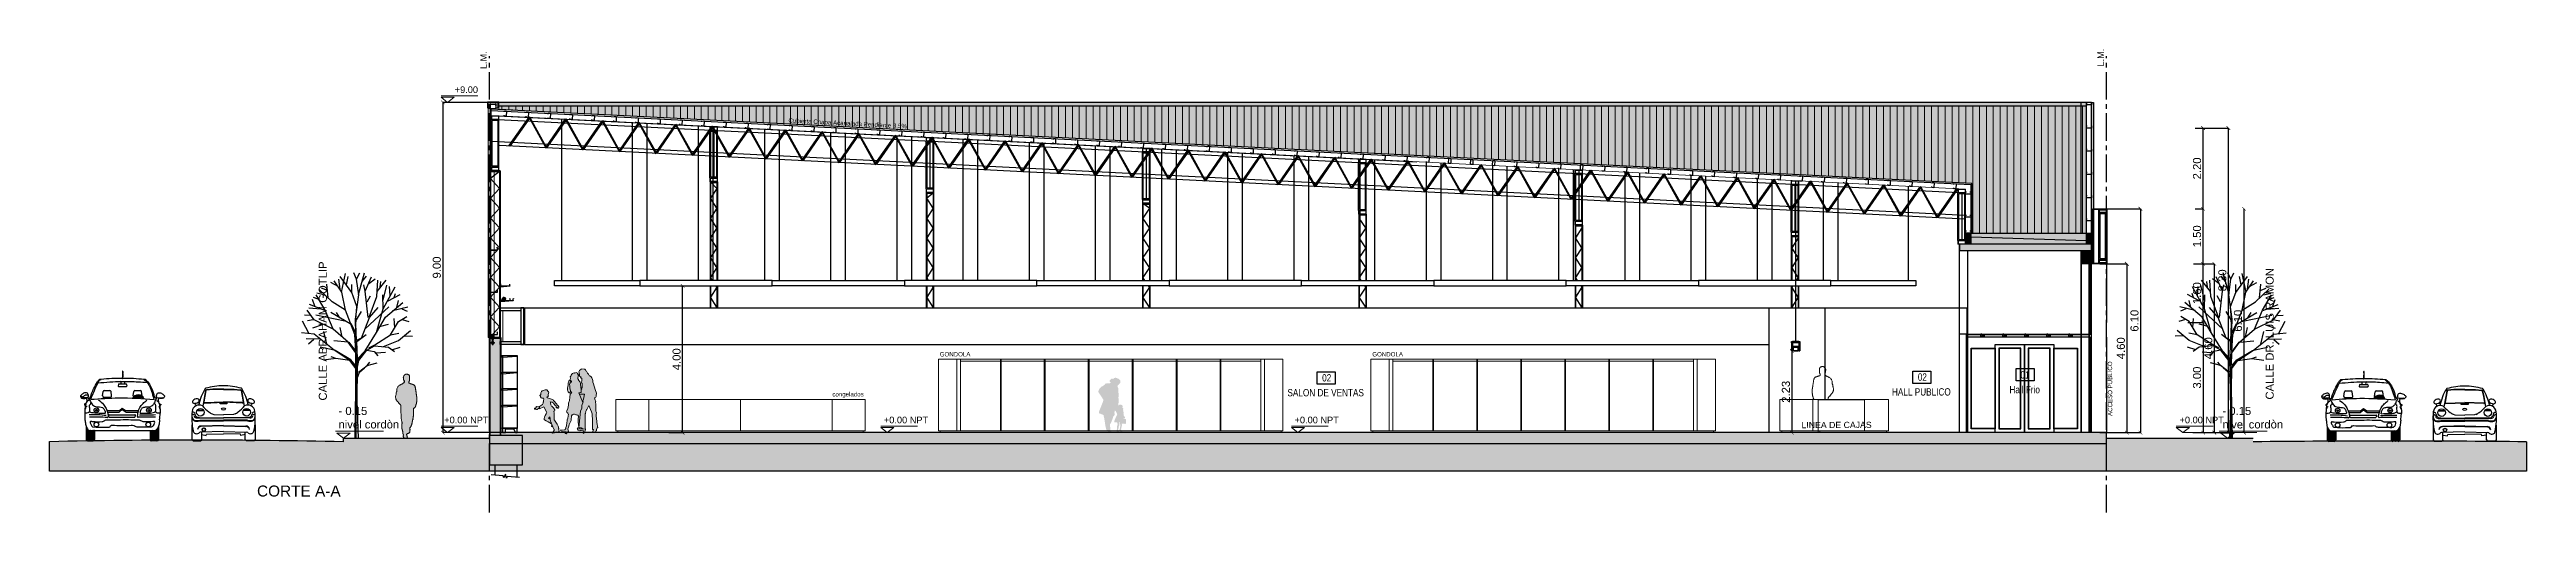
# Model space of a CAD drawing. Header units: inches. Extents: x -309 to 190, y -1585 to -1350.
# Drawn here: x -78.4 to -10.8, y -1468.7 to -1456.1 of the extents above; entities that cross this region are included whole.
import ezdxf
from ezdxf.enums import TextEntityAlignment as Align
from ezdxf.lldxf.tags import DXFTag

# ---------------------------------------------------------------- set-up
doc = ezdxf.new("R2010")
doc.units = ezdxf.units.IN
doc.header["$MEASUREMENT"] = 0
doc.header["$PDMODE"] = 3
doc.linetypes.add('CENTER2', pattern=[1.125, 0.75, -0.125, 0.125, -0.125])
doc.linetypes.add('HIDDEN', pattern=[0.375, 0.25, -0.125])
doc.layers.get('0').update_dxf_attribs({"color": 9, "linetype": 'CONTINUOUS'})
doc.layers.get('DEFPOINTS').update_dxf_attribs({"color": 9, "linetype": 'CONTINUOUS'})
for name, color, linetype, lineweight in [('.1', 9, 'CONTINUOUS', 0), ('0-CYPE1', 9, 'CONTINUOUS', 18), ('color +', 9, 'CONTINUOUS', 18), ('COLUMNA_REF', 9, 'CONTINUOUS', 9), ('cotas', 9, 'CONTINUOUS', 15), ('LOGO SOMBRA', 9, 'CONTINUOUS', 18), ('MUR_REF_MUROS', 9, 'CONTINUOUS', 9), ('MURO 27', 9, 'CONTINUOUS', 9), ('OT_SECCION_EDIFICIO', 9, 'CONTINUOUS', 15), ('PERSONAS', 9, 'CONTINUOUS', 0), ('referencias 01', 9, 'CONTINUOUS', 18)]:
    doc.layers.add(name, color=color, linetype=linetype, lineweight=lineweight)
for name, color, linetype in [('0-TISI-TITULOS', 9, 'CONTINUOUS'), ('0.50', 9, 'CONTINUOUS'), ('01', 9, 'CONTINUOUS'), ('01-TISI-COTAS', 9, 'CONTINUOUS'), ('02', 9, 'CONTINUOUS'), ('10-TEXTO', 9, 'CONTINUOUS'), ('11-LOCALES', 9, 'CONTINUOUS'), ('CARP', 9, 'CONTINUOUS'), ('color gris', 9, 'CONTINUOUS'), ('COLOR MURO MUNI', 9, 'CONTINUOUS'), ('condensador', 9, 'HIDDEN'), ('COT', 9, 'CONTINUOUS'), ('COTAS 1.75', 9, 'CONTINUOUS'), ('esca', 9, 'CONTINUOUS'), ('estructura', 9, 'CONTINUOUS'), ('ESTRUCTURAS', 9, 'CONTINUOUS'), ('FMR', 9, 'CONTINUOUS'), ('FMR ESTRUCTURA H°A°', 9, 'CONTINUOUS'), ('lm', 9, 'HIDDEN'), ('MUROS obra nueva', 9, 'CONTINUOUS'), ('PROYECCIONES', 9, 'HIDDEN2'), ('REVOQUE', 9, 'CONTINUOUS'), ('TEXT-CARP', 9, 'CONTINUOUS'), ('TEXTOS', 9, 'CONTINUOUS'), ('TEXTVENT', 9, 'CONTINUOUS'), ('V1', 9, 'CONTINUOUS'), ('vista 252', 9, 'CONTINUOUS')]:
    doc.layers.add(name, color=color, linetype=linetype)
doc.styles.add('ARIAL', font='arial.ttf', dxfattribs={"height": 0.225})
doc.styles.add('COTAS', font='arial.ttf')
doc.styles.add('ROMANS', font='arial.ttf')
doc.styles.get("Standard").update_dxf_attribs({"font": 'arial.ttf'})
tags = doc.linetypes.add('HIDDEN2', pattern=[0.1875, 0.125, -0.0625]).pattern_tags.tags
tags[6:7] = [DXFTag(74, 4), DXFTag(75, 0), DXFTag(340, '0'), DXFTag(46, 1.0), DXFTag(50, 0.0), DXFTag(44, 0.0), DXFTag(45, 0.0)]
tags[4:5] = [DXFTag(74, 4), DXFTag(75, 0), DXFTag(340, '0'), DXFTag(46, 1.0), DXFTag(50, 0.0), DXFTag(44, 0.0), DXFTag(45, 0.0)]
doc.dimstyles.new('ploteo 100', dxfattribs={"dimscale": 0, "dimtxt": 0.22, "dimasz": 0.1, "dimexe": 0, "dimexo": 0, "dimgap": 0.05, "dimtad": 1, "dimzin": 0, "dimdsep": 46, "dimtxsty": 'COTAS', "dimblk1": 'ARCHTICK', "dimblk2": 'ARCHTICK', "dimsah": 1, "dimcen": 0.7, "dimclrd": 256, "dimclre": 256, "dimclrt": 256, "dimaunit": 1, "dimadec": 3, "dimazin": 0, "dimtfac": 1, "dimtmove": 2, "dimatfit": 3, "dimldrblk": 'ARCHTICK', "dimfxl": 1, "dimtolj": 1, "dimtzin": 0, "dimarcsym": 0})

msp = doc.modelspace()

# ---------------------------------------------------------------- texts
at = {"layer": '10-TEXTO', "style": 'ROMANS'}
for p in [(-54.11, -1464.434), (-42.309, -1464.434)]:
    msp.add_text('GONDOLA', height=0.1197, rotation=0.19099, dxfattribs=at).set_placement(p)
at = {"layer": '10-TEXTO', "insert": (-60.955, -1457.806), "char_height": 0.1197, "width": 8.66513, "attachment_point": 1, "rotation": 357.18584, "line_spacing_factor": 0.843168, "style": 'ROMANS'}
msp.add_mtext('\\pi2.7242;Cubierta Chapa Acanalada Pendiente 3,5%', dxfattribs=at)
at = {"layer": '10-TEXTO', "attachment_point": 1, "style": 'ROMANS'}
for s, insert, char_height, width, rotation in [('\\pi1.3838;ACCESO PUBLICO', (-22.235, -1467.439), 0.1197, 4.24692, 90.19099), ('\\pi5.462;LINEA DE CAJAS', (-36.061, -1466.236), 0.17, 10.08424, 0.19099)]:
    msp.add_mtext(s, dxfattribs=dict(at, insert=insert, char_height=char_height, width=width, rotation=rotation))
at = {"layer": '10-TEXTO', "insert": (-57.04, -1465.405), "char_height": 0.1197, "attachment_point": 1, "rotation": 0.19099, "line_spacing_factor": 0.992596, "style": 'ROMANS'}
msp.add_mtext('congelados', dxfattribs=at)
at = {"layer": 'cotas', "char_height": 0.18, "attachment_point": 5, "style": 'COTAS'}
for s, insert in [('\\A1;+9.00', (-67.025, -1457.166)), ('\\A1;+0.00 NPT', (-67.025, -1466.166)), ('\\A1;+0.00 NPT', (-55.03, -1466.166)), ('\\A1;+0.00 NPT', (-43.826, -1466.166)), ('\\A1;+0.00 NPT', (-19.681, -1466.166))]:
    msp.add_mtext(s, dxfattribs=dict(at, insert=insert))
at = {"layer": 'TEXT-CARP', "style": 'ARIAL'}
for p in [(-66.469, -1456.603), (-22.349, -1456.533)]:
    msp.add_text('L.M.', height=0.1782, rotation=90, dxfattribs=at).set_placement(p)
at = {"layer": 'TEXTOS', "char_height": 0.22, "attachment_point": 1, "rotation": 90, "line_spacing_factor": 0.843168}
for s, insert in [('CALLE ABRAHAM GOTLIP', (-71.052, -1465.635)), ('CALLE DR. LUIS RAMON', (-17.936, -1465.608))]:
    msp.add_mtext(s, dxfattribs=dict(at, insert=insert))
at = {"layer": 'TEXTOS', "char_height": 0.22, "width": 1.77107, "attachment_point": 1}
for insert in [(-70.514, -1465.808), (-19.116, -1465.808)]:
    msp.add_mtext('- 0.15\\Pnivel cordòn', dxfattribs=dict(at, insert=insert))
at = {"layer": 'TEXTVENT', "insert": (-72.737, -1467.95), "char_height": 0.3, "attachment_point": 1, "style": 'ARIAL'}
msp.add_mtext_dynamic_manual_height_columns('CORTE A-A', width=25.39871, gutter_width=0.75, heights=[0], dxfattribs=at)

# ---------------------------------------------------------------- blocks, each defined once
blk = doc.blocks.new('Arvls022')
at = {"color": 0, "linetype": 'ByBlock'}
for p, q in [((-0.176, 0.893), (-0.212, 0.908)), ((-0.171, 0.849), (-0.18, 0.933)), ((-0.112, 0.919), (-0.156, 0.942)), ((-0.088, 0.883), (-0.135, 0.953)), ((-0.099, 0.901), (-0.108, 0.962)), ((-0.029, 0.881), (-0.099, 0.978)), ((-0.09, 0.883), (-0.067, 0.997)), ((-0.06, 0.928), (-0.051, 0.979)), ((-0.029, 0.881), (-0.029, 0.931)), ((0.001, 0.963), (-0.017, 1.001)), ((0.001, 0.963), (0.021, 1.001)), ((0.014, 0.868), (0.001, 0.963)), ((0.012, 0.87), (0.048, 1.001)), ((0.035, 0.949), (0.06, 0.981)), ((0.053, 0.89), (0.044, 0.928)), ((0.053, 0.89), (0.091, 0.976)), ((0.074, 0.936), (0.114, 0.965)), ((0.123, 0.858), (0.13, 0.956)), ((0.125, 0.888), (0.18, 0.956)), ((0.144, 0.913), (0.148, 0.949)), ((0.162, 0.836), (0.184, 0.926)), ((0.162, 0.782), (0.234, 0.915)), ((0.205, 0.863), (0.2, 0.919)), ((-0.257, 0.716), (-0.3, 0.774)), ((-0.216, 0.781), (-0.289, 0.786)), ((-0.192, 0.772), (-0.284, 0.809)), ((-0.253, 0.799), (-0.267, 0.84)), ((-0.232, 0.842), (-0.26, 0.852)), ((-0.19, 0.774), (-0.244, 0.867)), ((-0.199, 0.868), (-0.241, 0.877)), ((-0.148, 0.825), (-0.228, 0.901)), ((-0.142, 0.659), (-0.19, 0.774)), ((-0.038, 0.691), (-0.156, 0.761)), ((-0.067, 0.774), (-0.148, 0.825)), ((-0.101, 0.729), (-0.121, 0.761)), ((-0.067, 0.774), (-0.088, 0.883)), ((-0.01, 0.627), (-0.067, 0.774)), ((0.003, 0.797), (-0.029, 0.881)), ((-0.006, 0.72), (0.014, 0.868)), ((-0.006, 0.707), (0.03, 0.766)), ((-0.003, 0.72), (0.003, 0.795)), ((0.051, 0.659), (0.196, 0.795)), ((0.071, 0.731), (0.053, 0.89)), ((0.064, 0.825), (0.085, 0.861)), ((0.076, 0.732), (0.123, 0.858)), ((0.078, 0.731), (0.132, 0.79)), ((0.121, 0.639), (0.162, 0.782)), ((0.162, 0.782), (0.16, 0.868)), ((0.176, 0.732), (0.28, 0.822)), ((0.193, 0.831), (0.264, 0.87)), ((0.219, 0.772), (0.311, 0.795)), ((0.228, 0.852), (0.236, 0.876)), ((0.245, 0.791), (0.255, 0.834)), ((0.275, 0.782), (0.307, 0.768)), ((-0.257, 0.63), (-0.334, 0.637)), ((-0.287, 0.632), (-0.327, 0.709)), ((-0.28, 0.743), (-0.316, 0.745)), ((-0.223, 0.6), (-0.305, 0.602)), ((-0.262, 0.716), (-0.296, 0.711)), ((-0.208, 0.686), (-0.266, 0.666)), ((-0.142, 0.659), (-0.257, 0.716)), ((-0.135, 0.532), (-0.257, 0.63)), ((-0.071, 0.709), (-0.246, 0.745)), ((-0.18, 0.568), (-0.198, 0.646)), ((-0.051, 0.58), (-0.142, 0.659)), ((-0.087, 0.614), (-0.099, 0.67)), ((-0.006, 0.639), (-0.033, 0.693)), ((-0.004, 0.525), (-0.01, 0.627)), ((-0.001, 0.542), (-0.006, 0.72)), ((-0.003, 0.691), (-0.001, 0.714)), ((0.001, 0.591), (-0.003, 0.691)), ((0.003, 0.584), (0.058, 0.627)), ((0.003, 0.593), (0.03, 0.607)), ((0.03, 0.605), (0.078, 0.731)), ((0.053, 0.528), (0.121, 0.639)), ((0.112, 0.564), (0.207, 0.625)), ((0.121, 0.639), (0.176, 0.732)), ((0.148, 0.677), (0.194, 0.689)), ((0.207, 0.625), (0.255, 0.707)), ((0.207, 0.625), (0.257, 0.636)), ((0.232, 0.667), (0.228, 0.725)), ((0.255, 0.707), (0.305, 0.736)), ((0.255, 0.591), (0.327, 0.652)), ((0.277, 0.718), (0.318, 0.707)), ((0.287, 0.619), (0.339, 0.618)), ((-0.259, 0.598), (-0.291, 0.569)), ((-0.135, 0.532), (-0.221, 0.55)), ((-0.126, 0.483), (-0.199, 0.471)), ((-0.126, 0.483), (-0.153, 0.492)), ((-0.051, 0.58), (-0.137, 0.589)), ((-0.04, 0.469), (-0.135, 0.532)), ((-0.035, 0.473), (-0.13, 0.53)), ((-0.04, 0.469), (-0.126, 0.483)), ((-0.004, 0.516), (-0.051, 0.58)), ((-0.047, 0.58), (-0.004, 0.525)), ((-0.004, 0.421), (-0.04, 0.469)), ((-0.006, 0.44), (-0.035, 0.473)), ((-0.001, 0.428), (-0.033, 0.464)), ((-0.003, 0.44), (-0.004, 0.516)), ((0.003, 0.476), (-0.001, 0.508)), ((0.001, 0.434), (0.002, 0.475)), ((0.001, 0.283), (0.006, 0.462)), ((0.006, 0.482), (0.003, 0.584)), ((0.003, 0.476), (0.053, 0.528)), ((0.006, 0.462), (0.014, 0.482)), ((0.006, 0.43), (0.015, 0.469)), ((0.014, 0.482), (0.049, 0.519)), ((0.015, 0.469), (0.062, 0.532)), ((0.062, 0.532), (0.11, 0.559)), ((0.062, 0.532), (0.108, 0.525)), ((0.064, 0.439), (0.08, 0.46)), ((0.064, 0.439), (0.125, 0.456)), ((0.074, 0.546), (0.112, 0.564)), ((0.108, 0.525), (0.13, 0.499)), ((0.11, 0.559), (0.194, 0.551)), ((0.119, 0.516), (0.175, 0.521)), ((0.164, 0.555), (0.255, 0.591)), ((0.194, 0.551), (0.23, 0.525)), ((0.214, 0.535), (0.264, 0.551)), ((-0.003, 0.299), (-0.004, 0.421)), ((0.001, 0.356), (-0.001, 0.428)), ((0.005, 0.229), (0.006, 0.43)), ((0.008, 0.371), (0.019, 0.399)), ((0.012, 0.399), (0.064, 0.439)), ((0.019, 0.399), (0.049, 0.426)), ((-0.008, 0), (-0.003, 0.299)), ((-0.001, 0.003), (0.001, 0.281)), ((0.001, 0.281), (0.01, 0))]:
    blk.add_line(p, q, dxfattribs=at)
blk = doc.blocks.new('_ARCHTICK')
at = {"color": 0, "linetype": 'ByBlock', "const_width": 0.15}
blk.add_lwpolyline([(-0.5, -0.5), (0.5, 0.5)], dxfattribs=at)
blk = doc.blocks.new('*D77')
at = {"layer": 'COTAS 1.75', "lineweight": -2, "transparency": 16777216}
for p, q in [((-20.061, -1463.509), (-19.644, -1463.509)), ((-19.644, -1463.509), (-19.644, -1466.509)), ((-19.924, -1466.509), (-19.644, -1466.509))]:
    blk.add_line(p, q, dxfattribs=at)
at = {"layer": 'DEFPOINTS', "color": 0, "transparency": 16777216}
for p in [(-20.061, -1463.509), (-19.924, -1466.509), (-19.644, -1466.509)]:
    blk.add_point(p, dxfattribs=at)
at = {"layer": 'COTAS 1.75', "lineweight": -2, "transparency": 16777216, "xscale": 0.1, "yscale": 0.1, "zscale": 0.1}
for p, rotation in [((-19.644, -1463.509), 90), ((-19.644, -1466.509), 270)]:
    blk.add_blockref('_ARCHTICK', p, dxfattribs=dict(at, rotation=rotation))
at = {"layer": 'COTAS 1.75', "transparency": 16777216, "insert": (-19.807, -1465.009), "char_height": 0.22, "attachment_point": 5, "rotation": 90, "style": 'COTAS'}
blk.add_mtext('\\A1;3.00', dxfattribs=at)
blk = doc.blocks.new('*D78')
at = {"layer": 'COTAS 1.75', "lineweight": -2, "transparency": 16777216}
for p, q in [((-19.907, -1461.909), (-19.337, -1461.909)), ((-19.337, -1461.909), (-19.337, -1466.509)), ((-19.654, -1466.509), (-19.337, -1466.509))]:
    blk.add_line(p, q, dxfattribs=at)
at = {"layer": 'DEFPOINTS', "color": 0, "transparency": 16777216}
for p in [(-19.907, -1461.909), (-19.654, -1466.509), (-19.337, -1466.509)]:
    blk.add_point(p, dxfattribs=at)
at = {"layer": 'COTAS 1.75', "lineweight": -2, "transparency": 16777216, "xscale": 0.1, "yscale": 0.1, "zscale": 0.1}
for p, rotation in [((-19.337, -1461.909), 90), ((-19.337, -1466.509), 270)]:
    blk.add_blockref('_ARCHTICK', p, dxfattribs=dict(at, rotation=rotation))
at = {"layer": 'COTAS 1.75', "transparency": 16777216, "insert": (-19.499, -1464.209), "char_height": 0.22, "attachment_point": 5, "rotation": 90, "style": 'COTAS'}
blk.add_mtext('\\A1;4.60', dxfattribs=at)
blk = doc.blocks.new('*D79')
at = {"layer": 'COTAS 1.75', "lineweight": -2, "transparency": 16777216}
for p, q in [((-19.644, -1463.509), (-19.644, -1461.909)), ((-20.061, -1463.509), (-19.644, -1463.509))]:
    blk.add_line(p, q, dxfattribs=at)
at = {"layer": 'DEFPOINTS', "color": 0, "transparency": 16777216}
for p in [(-19.644, -1461.909), (-19.644, -1461.909), (-20.061, -1463.509)]:
    blk.add_point(p, dxfattribs=at)
at = {"layer": 'COTAS 1.75', "lineweight": -2, "transparency": 16777216, "xscale": 0.1, "yscale": 0.1, "zscale": 0.1}
for p, rotation in [((-19.644, -1461.909), 90), ((-19.644, -1463.509), 270)]:
    blk.add_blockref('_ARCHTICK', p, dxfattribs=dict(at, rotation=rotation))
at = {"layer": 'COTAS 1.75', "transparency": 16777216, "insert": (-19.807, -1462.709), "char_height": 0.22, "attachment_point": 5, "rotation": 90, "style": 'COTAS'}
blk.add_mtext('\\A1;1.60', dxfattribs=at)
blk = doc.blocks.new('*D80')
at = {"layer": 'COTAS 1.75', "lineweight": -2, "transparency": 16777216}
for p, q in [((-19.859, -1460.409), (-19.644, -1460.409)), ((-19.644, -1461.909), (-19.644, -1460.409)), ((-19.859, -1461.909), (-19.644, -1461.909))]:
    blk.add_line(p, q, dxfattribs=at)
at = {"layer": 'DEFPOINTS', "color": 0, "transparency": 16777216}
for p in [(-19.859, -1460.409), (-19.644, -1460.409), (-19.859, -1461.909)]:
    blk.add_point(p, dxfattribs=at)
at = {"layer": 'COTAS 1.75', "lineweight": -2, "transparency": 16777216, "xscale": 0.1, "yscale": 0.1, "zscale": 0.1}
for p, rotation in [((-19.644, -1460.409), 90), ((-19.644, -1461.909), 270)]:
    blk.add_blockref('_ARCHTICK', p, dxfattribs=dict(at, rotation=rotation))
at = {"layer": 'COTAS 1.75', "transparency": 16777216, "insert": (-19.807, -1461.159), "char_height": 0.22, "attachment_point": 5, "rotation": 90, "style": 'COTAS'}
blk.add_mtext('\\A1;1.50', dxfattribs=at)
blk = doc.blocks.new('*D81')
at = {"layer": 'COTAS 1.75', "lineweight": -2, "transparency": 16777216}
blk.add_line((-19.644, -1460.409), (-19.644, -1458.209), dxfattribs=at)
at = {"layer": 'DEFPOINTS', "color": 0, "transparency": 16777216}
for p in [(-19.644, -1458.209), (-19.644, -1458.209), (-19.644, -1460.409)]:
    blk.add_point(p, dxfattribs=at)
at = {"layer": 'COTAS 1.75', "lineweight": -2, "transparency": 16777216, "xscale": 0.1, "yscale": 0.1, "zscale": 0.1}
for p, rotation in [((-19.644, -1458.209), 90), ((-19.644, -1460.409), 270)]:
    blk.add_blockref('_ARCHTICK', p, dxfattribs=dict(at, rotation=rotation))
at = {"layer": 'COTAS 1.75', "transparency": 16777216, "insert": (-19.807, -1459.309), "char_height": 0.22, "attachment_point": 5, "rotation": 90, "style": 'COTAS'}
blk.add_mtext('\\A1;2.20', dxfattribs=at)
blk = doc.blocks.new('*D82')
at = {"layer": 'COTAS 1.75', "lineweight": -2, "transparency": 16777216}
for p, q in [((-19.857, -1458.209), (-18.954, -1458.209)), ((-18.954, -1466.509), (-18.954, -1458.209)), ((-19.337, -1466.509), (-18.954, -1466.509))]:
    blk.add_line(p, q, dxfattribs=at)
at = {"layer": 'DEFPOINTS', "color": 0, "transparency": 16777216}
for p in [(-19.857, -1458.209), (-18.954, -1458.209), (-19.337, -1466.509)]:
    blk.add_point(p, dxfattribs=at)
at = {"layer": 'COTAS 1.75', "lineweight": -2, "transparency": 16777216, "xscale": 0.1, "yscale": 0.1, "zscale": 0.1}
for p, rotation in [((-18.954, -1458.209), 90), ((-18.954, -1466.509), 270)]:
    blk.add_blockref('_ARCHTICK', p, dxfattribs=dict(at, rotation=rotation))
at = {"layer": 'COTAS 1.75', "transparency": 16777216, "insert": (-19.116, -1462.359), "char_height": 0.22, "attachment_point": 5, "rotation": 90, "style": 'COTAS'}
blk.add_mtext('\\A1;8.30', dxfattribs=at)
blk = doc.blocks.new('*D83')
at = {"layer": 'COTAS 1.75', "lineweight": -2, "transparency": 16777216}
blk.add_line((-18.528, -1460.409), (-18.528, -1466.509), dxfattribs=at)
at = {"layer": 'DEFPOINTS', "color": 0, "transparency": 16777216}
for p in [(-18.528, -1460.409), (-18.528, -1466.509), (-18.528, -1466.509)]:
    blk.add_point(p, dxfattribs=at)
at = {"layer": 'COTAS 1.75', "lineweight": -2, "transparency": 16777216, "xscale": 0.1, "yscale": 0.1, "zscale": 0.1}
for p, rotation in [((-18.528, -1460.409), 90), ((-18.528, -1466.509), 270)]:
    blk.add_blockref('_ARCHTICK', p, dxfattribs=dict(at, rotation=rotation))
at = {"layer": 'COTAS 1.75', "transparency": 16777216, "insert": (-18.691, -1463.459), "char_height": 0.22, "attachment_point": 5, "rotation": 90, "style": 'COTAS'}
blk.add_mtext('\\A1;6.10', dxfattribs=at)
blk = doc.blocks.new('tripleta 01')
at = {"layer": 'PERSONAS'}
for points in [[(-0.136, 1.682), (-0.125, 1.706), (-0.07, 1.751), (-0.048, 1.757), (0.014, 1.749), (0.025, 1.749), (0.043, 1.736), (0.06, 1.714), (0.076, 1.695), (0.094, 1.656), (0.111, 1.63), (0.136, 1.594), (0.16, 1.573), (0.204, 1.544), (0.216, 1.522), (0.251, 1.44), (0.251, 1.422), (0.244, 1.401), (0.266, 1.353), (0.343, 1.087), (0.337, 1.003), (0.321, 0.986), (0.294, 0.97), (0.311, 0.908), (0.315, 0.91), (0.33, 0.867), (0.318, 0.862), (0.333, 0.733), (0.33, 0.644), (0.332, 0.602), (0.34, 0.575), (0.34, 0.53), (0.339, 0.517), (0.358, 0.29), (0.38, 0.163), (0.369, 0.155), (0.369, 0.111), (0.338, 0.085), (0.323, 0.044), (0.3, 0.035), (0.243, 0.033), (0.244, 0.056), (0.26, 0.091), (0.239, 0.105), (0.232, 0.524), (0.166, 0.704), (0.149, 0.704), (0.13, 0.743), (0.086, 0.652), (0.078, 0.645), (0.044, 0.576), (0.052, 0.563), (0.047, 0.539), (0.035, 0.537), (0.036, 0.153), (0.045, 0.116), (0.042, 0.075), (0, 0), (-0.026, 0.022), (-0.01, 0.074), (-0.079, 0.077), (-0.082, 0.051), (-0.076, 0.016), (-0.137, 0.015), (-0.145, 0.076), (-0.154, 0.087), (-0.18, 0.134), (-0.178, 0.135), (-0.171, 0.154), (-0.114, 0.131), (-0.086, 0.123), (-0.058, 0.123), (-0.041, 0.117), (-0.034, 0.127), (-0.068, 0.149), (-0.131, 0.165), (-0.138, 0.165), (-0.152, 0.31), (-0.152, 0.354), (-0.15, 0.406), (-0.144, 0.442), (-0.156, 0.501), (-0.17, 0.496), (-0.221, 0.506), (-0.208, 0.517), (-0.294, 0.52), (-0.299, 0.514), (-0.313, 0.509), (-0.337, 0.475), (-0.343, 0.388), (-0.354, 0.332), (-0.384, 0.281), (-0.404, 0.208), (-0.416, 0.171), (-0.429, 0.132), (-0.427, 0.1), (-0.42, 0.076), (-0.418, 0.058), (-0.438, 0.032), (-0.483, -0.016), (-0.506, -0.007), (-0.51, 0.004), (-0.473, 0.044), (-0.481, 0.044), (-0.489, 0.042), (-0.499, 0.041), (-0.517, 0.042), (-0.522, 0.044), (-0.575, 0.045), (-0.638, 0.08), (-0.622, 0.099), (-0.588, 0.088), (-0.521, 0.095), (-0.5, 0.124), (-0.49, 0.137), (-0.473, 0.217), (-0.463, 0.275), (-0.459, 0.297), (-0.457, 0.335), (-0.45, 0.366), (-0.437, 0.417), (-0.422, 0.486), (-0.416, 0.525), (-0.437, 0.531), (-0.431, 0.562), (-0.472, 0.576), (-0.418, 0.767), (-0.411, 0.831), (-0.391, 0.907), (-0.378, 0.998), (-0.37, 1.073), (-0.358, 1.091), (-0.344, 1.105), (-0.318, 1.107), (-0.322, 1.116), (-0.333, 1.119), (-0.343, 1.127), (-0.354, 1.145), (-0.364, 1.154), (-0.369, 1.138), (-0.377, 1.112), (-0.387, 1.105), (-0.419, 1.122), (-0.423, 1.137), (-0.434, 1.156), (-0.44, 1.18), (-0.437, 1.253), (-0.429, 1.306), (-0.425, 1.34), (-0.425, 1.367), (-0.418, 1.4), (-0.411, 1.435), (-0.379, 1.453), (-0.375, 1.469), (-0.365, 1.493), (-0.364, 1.518), (-0.373, 1.543), (-0.356, 1.561), (-0.34, 1.588), (-0.32, 1.62), (-0.299, 1.639), (-0.278, 1.647), (-0.263, 1.65), (-0.25, 1.645), (-0.228, 1.655), (-0.218, 1.656), (-0.189, 1.653), (-0.185, 1.653), (-0.175, 1.638), (-0.172, 1.621), (-0.164, 1.616), (-0.148, 1.597), (-0.151, 1.562), (-0.155, 1.54), (-0.159, 1.52), (-0.159, 1.502), (-0.151, 1.478), (-0.143, 1.472), (-0.142, 1.455), (-0.13, 1.439), (-0.121, 1.425), (-0.112, 1.417), (-0.098, 1.42), (-0.102, 1.41), (-0.109, 1.407), (-0.101, 1.398), (-0.086, 1.363), (-0.086, 1.319), (-0.078, 1.282), (-0.077, 1.222), (-0.075, 1.193), (-0.066, 1.196), (-0.053, 1.219), (-0.061, 1.236), (-0.045, 1.257), (-0.043, 1.327), (-0.043, 1.369), (-0.049, 1.368), (-0.061, 1.398), (-0.055, 1.417), (-0.05, 1.449), (-0.051, 1.474), (-0.038, 1.501), (-0.035, 1.509), (-0.048, 1.507), (-0.062, 1.504), (-0.072, 1.502), (-0.078, 1.505), (-0.081, 1.512), (-0.083, 1.519), (-0.088, 1.525), (-0.091, 1.532), (-0.082, 1.537), (-0.075, 1.546), (-0.086, 1.545), (-0.102, 1.547), (-0.107, 1.546), (-0.11, 1.561), (-0.117, 1.563), (-0.123, 1.567), (-0.123, 1.573), (-0.122, 1.578), (-0.117, 1.604), (-0.127, 1.635), (-0.128, 1.646), (-0.132, 1.65)], [(-1.14, 1.159), (-1.105, 1.173), (-1.08, 1.181), (-1.045, 1.187), (-1.027, 1.189), (-1.01, 1.186), (-1, 1.18), (-0.988, 1.166), (-0.959, 1.132), (-0.953, 1.122), (-0.951, 1.112), (-0.954, 1.099), (-0.961, 1.088), (-0.964, 1.082), (-0.97, 1.066), (-0.972, 1.054), (-0.97, 1.041), (-0.968, 1.034), (-0.966, 1.023), (-0.969, 1.011), (-0.977, 1.002), (-0.99, 0.998), (-1.008, 0.998), (-1.004, 0.99), (-0.995, 0.979), (-0.985, 0.97), (-0.968, 0.962), (-0.913, 0.947), (-0.874, 0.932), (-0.836, 0.911), (-0.812, 0.887), (-0.779, 0.85), (-0.723, 0.787), (-0.731, 0.781), (-0.712, 0.76), (-0.7, 0.749), (-0.687, 0.738), (-0.683, 0.728), (-0.683, 0.715), (-0.686, 0.699), (-0.691, 0.688), (-0.697, 0.684), (-0.704, 0.685), (-0.709, 0.689), (-0.713, 0.697), (-0.719, 0.701), (-0.732, 0.703), (-0.739, 0.699), (-0.748, 0.695), (-0.755, 0.698), (-0.757, 0.704), (-0.755, 0.711), (-0.751, 0.724), (-0.751, 0.74), (-0.754, 0.749), (-0.761, 0.763), (-0.773, 0.754), (-0.839, 0.833), (-0.851, 0.844), (-0.866, 0.852), (-0.898, 0.858), (-0.919, 0.862), (-0.908, 0.829), (-0.902, 0.806), (-0.898, 0.781), (-0.895, 0.769), (-0.889, 0.758), (-0.876, 0.744), (-0.853, 0.726), (-0.83, 0.703), (-0.818, 0.687), (-0.807, 0.67), (-0.801, 0.66), (-0.794, 0.644), (-0.79, 0.63), (-0.792, 0.622), (-0.799, 0.613), (-0.816, 0.605), (-0.807, 0.462), (-0.806, 0.369), (-0.788, 0.345), (-0.774, 0.328), (-0.74, 0.277), (-0.714, 0.226), (-0.697, 0.185), (-0.688, 0.158), (-0.681, 0.132), (-0.693, 0.128), (-0.683, 0.113), (-0.673, 0.078), (-0.674, 0.058), (-0.676, 0.054), (-0.726, 0.031), (-0.737, 0.031), (-0.747, 0.039), (-0.753, 0.038), (-0.76, 0.034), (-0.785, 0.023), (-0.814, 0.015), (-0.839, 0.011), (-0.852, 0.011), (-0.861, 0.016), (-0.862, 0.02), (-0.858, 0.028), (-0.848, 0.035), (-0.825, 0.058), (-0.811, 0.079), (-0.801, 0.102), (-0.808, 0.101), (-0.838, 0.17), (-0.871, 0.246), (-0.892, 0.3), (-0.911, 0.374), (-0.927, 0.455), (-0.953, 0.42), (-0.964, 0.409), (-0.915, 0.392), (-0.877, 0.259), (-0.924, 0.284), (-0.996, 0.324), (-1.028, 0.343), (-1.08, 0.378), (-1.083, 0.403), (-1.072, 0.437), (-1.037, 0.518), (-1.007, 0.57), (-1.034, 0.623), (-1.055, 0.664), (-1.088, 0.727), (-1.129, 0.707), (-1.175, 0.685), (-1.208, 0.669), (-1.207, 0.686), (-1.22, 0.682), (-1.243, 0.673), (-1.263, 0.659), (-1.273, 0.653), (-1.292, 0.655), (-1.306, 0.658), (-1.329, 0.66), (-1.345, 0.665), (-1.347, 0.677), (-1.341, 0.684), (-1.326, 0.687), (-1.312, 0.693), (-1.303, 0.705), (-1.3, 0.716), (-1.299, 0.731), (-1.294, 0.736), (-1.283, 0.735), (-1.268, 0.731), (-1.249, 0.727), (-1.221, 0.725), (-1.209, 0.726), (-1.212, 0.731), (-1.156, 0.761), (-1.12, 0.802), (-1.108, 0.831), (-1.102, 0.865), (-1.099, 0.894), (-1.092, 0.939), (-1.095, 0.95), (-1.101, 0.957), (-1.107, 0.962), (-1.117, 0.964), (-1.128, 0.963), (-1.136, 0.962), (-1.145, 0.963), (-1.152, 0.965), (-1.162, 0.971), (-1.168, 0.977), (-1.174, 0.985), (-1.177, 0.993), (-1.179, 1.002), (-1.178, 1.013), (-1.179, 1.02), (-1.181, 1.024), (-1.183, 1.025), (-1.189, 1.028), (-1.195, 1.027), (-1.199, 1.029), (-1.199, 1.032), (-1.198, 1.036), (-1.174, 1.061), (-1.169, 1.068), (-1.168, 1.074), (-1.168, 1.081), (-1.17, 1.093), (-1.168, 1.107), (-1.163, 1.119), (-1.161, 1.123), (-1.157, 1.14), (-1.146, 1.154)]]:
    blk.add_hatch(color=252, dxfattribs=at).paths.add_polyline_path(points)
for p, q in [((-0.423, 1.377), (-0.426, 1.359)), ((-0.426, 1.359), (-0.425, 1.34)), ((-0.418, 1.4), (-0.423, 1.377)), ((-0.411, 1.435), (-0.418, 1.4)), ((-0.379, 1.453), (-0.411, 1.435)), ((-0.389, 1.337), (-0.383, 1.356)), ((-0.383, 1.356), (-0.374, 1.369)), ((-0.37, 1.475), (-0.379, 1.453)), ((-0.339, 1.424), (-0.379, 1.453)), ((-0.374, 1.369), (-0.371, 1.38)), ((-0.356, 1.561), (-0.373, 1.543)), ((-0.373, 1.543), (-0.367, 1.53)), ((-0.371, 1.39), (-0.369, 1.401)), ((-0.371, 1.38), (-0.371, 1.39)), ((-0.365, 1.493), (-0.37, 1.475)), ((-0.369, 1.401), (-0.363, 1.405)), ((-0.367, 1.53), (-0.364, 1.518)), ((-0.364, 1.518), (-0.365, 1.493)), ((-0.363, 1.405), (-0.355, 1.41)), ((-0.342, 1.583), (-0.356, 1.561)), ((-0.355, 1.41), (-0.351, 1.403)), ((-0.351, 1.403), (-0.35, 1.4)), ((-0.35, 1.4), (-0.346, 1.399)), ((-0.346, 1.399), (-0.342, 1.4)), ((-0.329, 1.611), (-0.342, 1.583)), ((-0.342, 1.4), (-0.339, 1.404)), ((-0.338, 1.413), (-0.339, 1.424)), ((-0.339, 1.404), (-0.338, 1.413)), ((-0.312, 1.63), (-0.329, 1.611)), ((-0.293, 1.644), (-0.312, 1.63)), ((-0.263, 1.65), (-0.293, 1.644)), ((-0.25, 1.645), (-0.263, 1.65)), ((-0.228, 1.655), (-0.25, 1.645)), ((-0.208, 1.657), (-0.228, 1.655)), ((-0.185, 1.653), (-0.208, 1.657)), ((-0.175, 1.638), (-0.185, 1.653)), ((-0.172, 1.621), (-0.175, 1.638)), ((-0.164, 1.616), (-0.172, 1.621)), ((-0.148, 1.597), (-0.164, 1.616)), ((-0.16, 1.516), (-0.155, 1.54)), ((-0.158, 1.483), (-0.16, 1.516)), ((-0.143, 1.472), (-0.158, 1.483)), ((-0.155, 1.54), (-0.15, 1.57)), ((-0.15, 1.57), (-0.148, 1.597)), ((-0.142, 1.448), (-0.143, 1.472)), ((-0.128, 1.437), (-0.142, 1.448)), ((-0.13, 1.7), (-0.136, 1.682)), ((-0.128, 1.646), (-0.136, 1.682)), ((-0.12, 1.711), (-0.13, 1.7)), ((-0.128, 1.646), (-0.129, 1.643)), ((-0.129, 1.643), (-0.128, 1.638)), ((-0.128, 1.638), (-0.127, 1.632)), ((-0.114, 1.413), (-0.128, 1.437)), ((-0.127, 1.632), (-0.123, 1.625)), ((-0.124, 1.571), (-0.123, 1.575)), ((-0.123, 1.567), (-0.124, 1.571)), ((-0.123, 1.625), (-0.121, 1.619)), ((-0.123, 1.575), (-0.121, 1.58)), ((-0.12, 1.565), (-0.123, 1.567)), ((-0.121, 1.619), (-0.117, 1.604)), ((-0.121, 1.583), (-0.119, 1.588)), ((-0.121, 1.58), (-0.121, 1.583)), ((-0.07, 1.751), (-0.12, 1.711)), ((-0.117, 1.563), (-0.12, 1.565)), ((-0.119, 1.596), (-0.117, 1.604)), ((-0.119, 1.594), (-0.119, 1.596)), ((-0.119, 1.588), (-0.119, 1.594)), ((-0.117, 1.563), (-0.106, 1.565)), ((-0.101, 1.398), (-0.114, 1.413)), ((-0.11, 1.561), (-0.107, 1.546)), ((-0.107, 1.546), (-0.099, 1.547)), ((-0.101, 1.398), (-0.086, 1.363)), ((-0.099, 1.547), (-0.094, 1.546)), ((-0.094, 1.546), (-0.087, 1.544)), ((-0.085, 1.534), (-0.09, 1.533)), ((-0.09, 1.533), (-0.09, 1.527)), ((-0.09, 1.527), (-0.088, 1.525)), ((-0.088, 1.525), (-0.084, 1.522)), ((-0.087, 1.544), (-0.075, 1.546)), ((-0.086, 1.363), (-0.087, 1.325)), ((-0.079, 1.539), (-0.085, 1.534)), ((-0.084, 1.522), (-0.082, 1.516)), ((-0.082, 1.516), (-0.08, 1.508)), ((-0.08, 1.508), (-0.077, 1.503)), ((-0.075, 1.546), (-0.079, 1.539)), ((-0.077, 1.503), (-0.072, 1.502)), ((-0.072, 1.502), (-0.062, 1.504)), ((-0.052, 1.757), (-0.07, 1.751)), ((-0.062, 1.504), (-0.051, 1.506)), ((-0.062, 1.389), (-0.06, 1.406)), ((-0.056, 1.373), (-0.062, 1.389)), ((-0.06, 1.406), (-0.053, 1.424)), ((-0.043, 1.358), (-0.056, 1.373)), ((-0.053, 1.424), (-0.05, 1.444)), ((0.014, 1.749), (-0.052, 1.757)), ((-0.05, 1.444), (-0.051, 1.506)), ((-0.043, 1.358), (-0.043, 1.286)), ((0.025, 1.749), (0.014, 1.749)), ((0.043, 1.736), (0.025, 1.749)), ((0.059, 1.709), (0.043, 1.736)), ((0.076, 1.695), (0.059, 1.709)), ((0.081, 1.678), (0.076, 1.695)), ((0.094, 1.656), (0.081, 1.678)), ((0.104, 1.638), (0.094, 1.656)), ((0.125, 1.613), (0.104, 1.638)), ((0.136, 1.594), (0.125, 1.613)), ((0.147, 1.582), (0.136, 1.594)), ((0.169, 1.566), (0.147, 1.582)), ((0.204, 1.544), (0.169, 1.566)), ((0.219, 1.515), (0.204, 1.544)), ((0.237, 1.473), (0.219, 1.515)), ((0.251, 1.44), (0.237, 1.473)), ((0.243, 1.397), (0.251, 1.422)), ((0.265, 1.355), (0.243, 1.397)), ((0.251, 1.422), (0.251, 1.44)), ((0.312, 1.197), (0.265, 1.355)), ((-1.21, 0.732), (-1.179, 0.747)), ((-1.208, 0.669), (-1.087, 0.726)), ((-1.198, 1.036), (-1.174, 1.061)), ((-1.087, 0.726), (-1.007, 0.57)), ((-0.919, 0.862), (-0.877, 0.855)), ((-0.773, 0.754), (-0.839, 0.833)), ((-0.723, 0.787), (-0.823, 0.899)), ((-0.761, 0.763), (-0.773, 0.753)), ((-0.439, 0.679), (-0.46, 0.613)), ((-0.432, 1.282), (-0.44, 1.239)), ((-0.44, 1.239), (-0.44, 1.18)), ((-0.44, 1.18), (-0.434, 1.156)), ((-0.416, 0.773), (-0.439, 0.679)), ((-0.434, 1.156), (-0.423, 1.137)), ((-0.427, 1.322), (-0.432, 1.282)), ((-0.425, 1.34), (-0.427, 1.322)), ((-0.423, 1.137), (-0.419, 1.122)), ((-0.419, 1.122), (-0.398, 1.108)), ((-0.413, 0.827), (-0.416, 0.773)), ((-0.392, 0.899), (-0.413, 0.827)), ((-0.398, 1.108), (-0.387, 1.105)), ((-0.378, 0.992), (-0.392, 0.899)), ((-0.385, 1.331), (-0.389, 1.337)), ((-0.387, 1.105), (-0.378, 1.109)), ((-0.381, 1.292), (-0.385, 1.331)), ((-0.376, 1.23), (-0.381, 1.292)), ((-0.378, 1.109), (-0.372, 1.127)), ((-0.37, 1.073), (-0.378, 0.992)), ((-0.364, 1.167), (-0.376, 1.23)), ((-0.372, 1.127), (-0.365, 1.148)), ((-0.325, 1.117), (-0.37, 1.073)), ((-0.365, 1.148), (-0.364, 1.167)), ((-0.364, 1.154), (-0.365, 1.155)), ((-0.357, 1.148), (-0.364, 1.154)), ((-0.352, 1.142), (-0.357, 1.148)), ((-0.347, 1.135), (-0.352, 1.142)), ((-0.344, 1.13), (-0.347, 1.135)), ((-0.341, 1.123), (-0.344, 1.13)), ((-0.333, 1.119), (-0.341, 1.123)), ((-0.328, 1.119), (-0.333, 1.119)), ((-0.322, 1.116), (-0.328, 1.119)), ((-0.112, 1.108), (-0.138, 1.106)), ((-0.138, 1.106), (-0.024, 0.84)), ((-0.119, 1.062), (-0.089, 1.067)), ((-0.09, 1.115), (-0.112, 1.108)), ((-0.08, 1.119), (-0.09, 1.115)), ((-0.089, 1.067), (-0.057, 1.072)), ((-0.057, 0.69), (-0.089, 0.602)), ((-0.087, 1.325), (-0.078, 1.282)), ((-0.073, 1.126), (-0.08, 1.119)), ((-0.078, 1.282), (-0.078, 1.25)), ((-0.078, 1.25), (-0.075, 1.193)), ((-0.058, 1.204), (-0.075, 1.185)), ((-0.075, 1.193), (-0.07, 1.135)), ((-0.07, 1.135), (-0.073, 1.126)), ((-0.052, 1.242), (-0.063, 1.234)), ((-0.063, 1.234), (-0.053, 1.219)), ((-0.053, 1.219), (-0.058, 1.204)), ((-0.057, 1.072), (0.019, 1.069)), ((-0.049, 0.759), (-0.057, 0.69)), ((-0.046, 1.253), (-0.052, 1.242)), ((-0.019, 0.857), (-0.049, 0.759)), ((-0.043, 1.286), (-0.046, 1.253)), ((-0.005, 0.937), (-0.026, 0.887)), ((-0.026, 0.887), (-0.019, 0.857)), ((0.019, 1.069), (-0.005, 0.937)), ((0.14, 0.764), (0.086, 0.652)), ((0.215, 0.586), (0.14, 0.764)), ((0.294, 0.97), (0.327, 0.99)), ((0.311, 0.908), (0.294, 0.97)), ((0.311, 0.908), (0.315, 0.91)), ((0.343, 1.092), (0.312, 1.197)), ((0.328, 0.866), (0.315, 0.91)), ((0.318, 0.862), (0.328, 0.866)), ((0.329, 0.785), (0.318, 0.862)), ((0.327, 0.99), (0.337, 1.003)), ((0.333, 0.733), (0.329, 0.785)), ((0.332, 0.675), (0.333, 0.733)), ((0.337, 1.003), (0.34, 1.029)), ((0.34, 1.029), (0.343, 1.092)), ((-0.808, 0.101), (-0.878, 0.262)), ((-0.693, 0.128), (-0.681, 0.132)), ((-0.623, 0.099), (-0.638, 0.08)), ((-0.638, 0.08), (-0.575, 0.045)), ((-0.588, 0.088), (-0.623, 0.099)), ((-0.521, 0.095), (-0.588, 0.088)), ((-0.575, 0.045), (-0.543, 0.044)), ((-0.543, 0.044), (-0.502, 0.041)), ((-0.49, 0.137), (-0.521, 0.095)), ((-0.51, 0.004), (-0.475, 0.043)), ((-0.506, -0.007), (-0.51, 0.004)), ((-0.502, 0.041), (-0.495, 0.041)), ((-0.495, 0.041), (-0.479, 0.044)), ((-0.49, 0.137), (-0.486, 0.157)), ((-0.486, 0.157), (-0.474, 0.21)), ((-0.483, -0.016), (-0.442, 0.035)), ((-0.474, 0.21), (-0.459, 0.299)), ((-0.46, 0.613), (-0.472, 0.576)), ((-0.472, 0.576), (-0.431, 0.562)), ((-0.459, 0.299), (-0.457, 0.335)), ((-0.457, 0.335), (-0.449, 0.368)), ((-0.449, 0.368), (-0.437, 0.416)), ((-0.438, 0.032), (-0.418, 0.058)), ((-0.431, 0.562), (-0.437, 0.531)), ((-0.437, 0.531), (-0.416, 0.525)), ((-0.437, 0.416), (-0.425, 0.468)), ((-0.432, 0.121), (-0.426, 0.142)), ((-0.431, 0.113), (-0.432, 0.121)), ((-0.422, 0.088), (-0.431, 0.113)), ((-0.426, 0.142), (-0.406, 0.2)), ((-0.425, 0.468), (-0.416, 0.525)), ((-0.418, 0.065), (-0.422, 0.088)), ((-0.418, 0.058), (-0.418, 0.065)), ((-0.406, 0.2), (-0.394, 0.242)), ((-0.394, 0.242), (-0.384, 0.281)), ((-0.384, 0.281), (-0.37, 0.301)), ((-0.37, 0.301), (-0.36, 0.316)), ((-0.36, 0.316), (-0.348, 0.348)), ((-0.348, 0.348), (-0.344, 0.372)), ((-0.344, 0.372), (-0.341, 0.404)), ((-0.341, 0.404), (-0.338, 0.441)), ((-0.338, 0.441), (-0.337, 0.475)), ((-0.337, 0.475), (-0.319, 0.508)), ((-0.319, 0.508), (-0.295, 0.51)), ((-0.303, 0.518), (-0.284, 0.522)), ((-0.295, 0.51), (-0.303, 0.518)), ((-0.284, 0.522), (-0.272, 0.52)), ((-0.272, 0.52), (-0.251, 0.52)), ((-0.251, 0.52), (-0.208, 0.517)), ((-0.208, 0.517), (-0.221, 0.506)), ((-0.221, 0.506), (-0.17, 0.496)), ((-0.175, 0.137), (-0.181, 0.134)), ((-0.181, 0.134), (-0.154, 0.087)), ((-0.175, 0.137), (-0.171, 0.154)), ((-0.171, 0.154), (-0.137, 0.142)), ((-0.17, 0.496), (-0.159, 0.5)), ((-0.159, 0.5), (-0.148, 0.47)), ((-0.154, 0.087), (-0.079, 0.075)), ((-0.152, 0.383), (-0.153, 0.358)), ((-0.153, 0.358), (-0.153, 0.338)), ((-0.153, 0.338), (-0.152, 0.31)), ((-0.149, 0.417), (-0.152, 0.383)), ((-0.152, 0.31), (-0.147, 0.246)), ((-0.144, 0.442), (-0.149, 0.417)), ((-0.148, 0.47), (-0.146, 0.457)), ((-0.147, 0.246), (-0.139, 0.172)), ((-0.146, 0.457), (-0.144, 0.442)), ((-0.137, 0.142), (-0.106, 0.128)), ((-0.089, 0.602), (-0.131, 0.165)), ((-0.131, 0.165), (-0.068, 0.149)), ((-0.106, 0.128), (-0.086, 0.123)), ((-0.067, 0.078), (-0.092, 0.077)), ((-0.086, 0.123), (-0.058, 0.123)), ((-0.068, 0.149), (-0.026, 0.121)), ((-0.01, 0.074), (-0.067, 0.078)), ((-0.058, 0.123), (-0.041, 0.117)), ((-0.041, 0.117), (-0.042, 0.114)), ((-0.042, 0.114), (-0.042, 0.114)), ((-0.026, 0.121), (0.039, 0.112)), ((-0.026, 0.022), (-0.01, 0.074)), ((0, 0), (-0.026, 0.022)), ((0.042, 0.07), (0, 0)), ((0.035, 0.537), (0.034, 0.512)), ((0.034, 0.512), (0.036, 0.211)), ((0.047, 0.539), (0.035, 0.537)), ((0.036, 0.211), (0.036, 0.153)), ((0.036, 0.153), (0.045, 0.116)), ((0.045, 0.116), (0.042, 0.07)), ((0.056, 0.598), (0.044, 0.576)), ((0.044, 0.576), (0.052, 0.563)), ((0.052, 0.563), (0.047, 0.539)), ((0.07, 0.638), (0.056, 0.598)), ((0.086, 0.652), (0.07, 0.638)), ((0.231, 0.536), (0.215, 0.586)), ((0.241, 0.343), (0.231, 0.536)), ((0.237, 0.218), (0.241, 0.343)), ((0.239, 0.105), (0.237, 0.218)), ((0.267, 0.105), (0.239, 0.105)), ((0.267, 0.105), (0.243, 0.054)), ((0.243, 0.054), (0.243, 0.039)), ((0.243, 0.039), (0.274, 0.034)), ((0.274, 0.034), (0.3, 0.035)), ((0.3, 0.035), (0.323, 0.044)), ((0.323, 0.044), (0.337, 0.083)), ((0.328, 0.608), (0.332, 0.675)), ((0.328, 0.608), (0.337, 0.592)), ((0.337, 0.592), (0.343, 0.558)), ((0.337, 0.083), (0.337, 0.069)), ((0.337, 0.069), (0.348, 0.078)), ((0.343, 0.558), (0.339, 0.521)), ((0.34, 0.481), (0.339, 0.521)), ((0.357, 0.32), (0.34, 0.481)), ((0.348, 0.078), (0.351, 0.111)), ((0.351, 0.111), (0.369, 0.155)), ((0.357, 0.295), (0.357, 0.32)), ((0.381, 0.156), (0.357, 0.295)), ((0.369, 0.155), (0.381, 0.156)), ((-0.506, -0.007), (-0.483, -0.016))]:
    blk.add_line(p, q)
for centre, radius, start, end in [((-1.334, 0.673), 0.0133, 88.42371, 275.2792), ((-1.333, 0.719), 0.0334, 268.4237, 9.72799), ((-1.29, 0.727), 0.00995, 71.80025, 189.728), ((-1.221, 0.936), 0.211, 251.8002, 273.2681), ((-1.176, 0.549), 0.141, 102.811, 129.8139), ((-1.46, 0.693), 0.253, 354.76, 8.94335), ((-1.194, 1.032), 0.00524, 135.947, 286.25), ((-1.189, 1.016), 0.0117, 348.606, 106.25), ((-1.136, 1.005), 0.0432, 168.606, 283.9048), ((-1.237, 0.868), 0.134, 295.4514, 354.8226), ((-1.189, 1.076), 0.0216, 315.947, 12.8722), ((-1.115, 1.093), 0.0542, 146.42544, 192.8722), ((-1.119, 1.123), 0.0417, 115.0112, 180.51034), ((-1.006, 0.881), 0.309, 93.94285, 115.0112), ((-1.119, 0.937), 0.0273, 348.4884, 103.9048), ((-0.415, 0.793), 0.691, 168.4884, 174.8226), ((-1.025, 1.153), 0.0365, 39.16215, 93.94285), ((-0.999, 1.068), 0.0699, 262.13359, 280.7044), ((-0.947, 1.026), 0.068, 204.36949, 258.1077), ((-0.09, 1.914), 1.169, 219.1622, 221.9804), ((-0.99, 1.023), 0.0246, 280.7044, 21.28187), ((-0.912, 1.054), 0.0595, 140.5664, 201.282), ((-1.05, 0.535), 0.435, 62.66369, 78.10771), ((-0.982, 1.111), 0.0312, 320.5663, 41.98042), ((-1.239, 0.736), 0.344, 7.42297, 21.3749), ((-0.846, 0.788), 0.0526, 187.423, 235.2356), ((-0.887, 0.794), 0.0612, 39.69285, 80.65645), ((-1.009, 0.552), 0.234, 21.5365, 55.2356), ((-0.894, 0.836), 0.095, 41.54737, 62.66369), ((-0.804, 0.731), 0.0534, 334.1403, 35.78745), ((-0.748, 0.704), 0.00937, 154.1403, 316.5798), ((-0.727, 0.685), 0.0186, 21.46926, 136.5798), ((-0.417, 0.273), 0.599, 120.824, 121.7398), ((-0.527, 0.945), 0.261, 218.56583, 231.613), ((-0.699, 0.696), 0.0116, 201.4693, 340.3312), ((-0.7, 0.727), 0.0163, 3.92852, 51.61287), ((-0.773, 0.722), 0.0898, 340.3312, 3.92852), ((-1.323, 0.554), 0.106, 69.79255, 95.27925), ((-1.279, 0.673), 0.0211, 249.7926, 309.8139), ((-1.053, 0.394), 0.0313, 163.4928, 239.0546), ((-0.454, 0.216), 0.656, 147.41834, 163.4928), ((1.078, 3.949), 4.176, 239.0546, 242.0856), ((-1.261, 0.678), 0.401, 317.7323, 326.18402), ((-1, 0.224), 0.188, 63.01418, 78.86541), ((0.855, 0.776), 1.812, 190.21608, 194.9937), ((-0.583, 0.391), 0.322, 194.9937, 203.6095), ((-0.873, 0.197), 0.00866, 147.0294, 267.5822), ((-0.978, 0.265), 0.116, 327.0294, 344.0641), ((-0.872, 0.214), 0.0255, 267.5822, 325.489), ((-0.853, 0.02), 0.00959, 122.3762, 270.9877), ((-0.93, 0.142), 0.135, 302.3762, 342.5829), ((-0.856, 0.22), 0.209, 270.9877, 299.441), ((-1.123, 1.374), 0.828, 291.78559, 292.7122), ((-2.374, 0.437), 1.567, 357.9268, 6.16815), ((-0.778, 0.379), 0.0291, 177.9268, 221.4898), ((-1.026, 1.271), 1.191, 280.5856, 280.90421), ((-0.811, 0.63), 0.0215, 292.7122, 21.5365), ((-1.204, 0.003), 0.538, 13.82898, 41.48978), ((-0.749, 0.03), 0.00886, 35.22503, 119.441), ((-0.731, 0.043), 0.0131, 215.225, 291.0352), ((-0.878, 0.425), 0.422, 291.0352, 298.2156), ((-0.764, 0.072), 0.0906, 351.3222, 38.50282), ((-0.682, 0.059), 0.00754, 298.2156, 351.3222)]:
    blk.add_arc(centre, radius, start, end)
blk = doc.blocks.new('NLOCAL')
blk.add_lwpolyline([(-0.304, 0), (0.304, 0), (0.304, 0.419), (-0.304, 0.419)], close=True)
at = {"style": 'ROMANS', "width": 0.8}
for tag, p in [('NUMERO', (0.006, 0.206)), ('DENOMINACION', (0.018, -0.291))]:
    blk.add_attdef(tag, text='', height=0.25, dxfattribs=at).set_placement(p, align=Align.MIDDLE)
at = {"style": 'ROMANS', "width": 0.8, "flags": 1}
blk.add_attdef('SECTOR', text='', height=0.25, dxfattribs=at).set_placement((-0.006, 0.634), align=Align.MIDDLE)
blk = doc.blocks.new('newbt')
for p, q in [((-0.291, 1.385), (-0.464, 1.369)), ((-0.29, 1.375), (-0.463, 1.359)), ((0.004, 1.391), (-0.291, 1.385)), ((0.004, 1.381), (-0.291, 1.375)), ((0.001, 1.391), (0.296, 1.385)), ((0.001, 1.381), (0.296, 1.375)), ((0.295, 1.375), (0.468, 1.359)), ((0.296, 1.385), (0.469, 1.369)), ((-0.718, 0.805), (-0.537, 0.805)), ((-0.712, 0.816), (-0.543, 0.816)), ((-0.699, 1.026), (-0.661, 1.001)), ((-0.517, 1.198), (-0.564, 0.92)), ((-0.508, 1.196), (-0.535, 1.036)), ((-0.52, 1.019), (0.003, 1.038)), ((-0.519, 1.009), (0.004, 1.028)), ((-0.486, 1.349), (-0.517, 1.198)), ((-0.476, 1.347), (-0.508, 1.196)), ((-0.311, 0.712), (-0.266, 0.699)), ((-0.266, 0.699), (0.004, 0.69)), ((-0.093, 0.984), (-0.093, 1.016)), ((-0.093, 1.016), (0.097, 1.016)), ((0.097, 0.984), (-0.093, 0.984)), ((0.524, 1.009), (0.001, 1.028)), ((0.271, 0.699), (0.001, 0.69)), ((0.525, 1.019), (0.002, 1.038)), ((0.097, 1.016), (0.097, 0.984)), ((0.317, 0.712), (0.271, 0.699)), ((0.481, 1.347), (0.513, 1.196)), ((0.491, 1.349), (0.522, 1.198)), ((0.513, 1.196), (0.54, 1.036)), ((0.522, 1.198), (0.569, 0.92)), ((0.723, 0.805), (0.542, 0.805)), ((0.717, 0.816), (0.548, 0.816)), ((0.701, 1.026), (0.663, 1.001)), ((-0.858, 0.416), (-0.858, 0.018)), ((-0.858, 0.018), (-0.829, -0.018)), ((-0.724, 0.602), (0.004, 0.593)), ((-0.65, 0.617), (0.004, 0.608)), ((-0.648, 0.542), (0.004, 0.542)), ((-0.648, 0.524), (0.004, 0.524)), ((0.004, 0.234), (-0.628, 0.217)), ((-0.592, 0.018), (-0.62, -0.018)), ((0.001, 0.396), (-0.607, 0.382)), ((0.001, 0.383), (-0.607, 0.369)), ((-0.592, 0.018), (-0.592, 0.218)), ((-0.589, 0.147), (-0.468, 0.128)), ((-0.468, 0.128), (-0.458, 0.161)), ((-0.458, 0.161), (0.002, 0.171)), ((0.655, 0.617), (0.001, 0.608)), ((0.653, 0.542), (0.001, 0.542)), ((0.653, 0.524), (0.001, 0.524)), ((0.001, 0.396), (0.612, 0.382)), ((0.001, 0.383), (0.612, 0.369)), ((0.001, 0.234), (0.633, 0.217)), ((0.729, 0.602), (0.002, 0.593)), ((0.463, 0.161), (0.004, 0.171)), ((0.473, 0.128), (0.463, 0.161)), ((0.594, 0.147), (0.473, 0.128)), ((0.597, 0.018), (0.597, 0.218)), ((0.597, 0.018), (0.625, -0.018)), ((0.863, 0.018), (0.834, -0.018)), ((0.863, 0.416), (0.863, 0.018)), ((-0.829, -0.018), (-0.62, -0.018)), ((0.834, -0.018), (0.625, -0.018))]:
    blk.add_line(p, q)
for centre, major_axis, start_param, end_param in [((0.654, 0.672), (0, 1.379), 1.013956, 1.365177), ((-0.477, 1.388), (0, 0.0249), 0.293902, 1.013956), ((-0.462, 1.344), (0, 0.0249), 0.089244, 1.36314), ((0.038, -0.552), (0, 2.034), 0.018189, 0.263746), ((-0.462, 1.344), (0, 0.0149), 0.089244, 1.36314), ((-0.032, -0.547), (0, 2.029), -0.263842, -0.016696), ((0.467, 1.344), (0, 0.0149), -1.36314, -0.089244), ((0.467, 1.344), (0, 0.0249), -1.36314, -0.089244), ((0.482, 1.388), (0, 0.0249), -1.013956, -0.293902), ((-0.649, 0.672), (0, 1.379), -1.365177, -1.013956), ((0.785, 0.605), (0, 1.677), 1.46434, 1.788332), ((-0.701, 0.668), (0, 0.162), 1.462712, 2.462493), ((-0.836, 0.655), (0, 0.0435), -1.32911, 0.583677), ((-0.825, 0.721), (0, 0.0432), -1.37838, 0.852795), ((-0.666, 0.76), (0, 0.194), -0.517601, 1.455548), ((-0.803, 1.043), (0, 0.0422), 0.855351, 2.795362), ((-0.718, 0.969), (0, 0.156), -0.087948, 0.860748), ((-0.795, 1.069), (0, 0.0695), 2.815104, 3.409103), ((-0.668, 0.733), (0, 0.118), 1.62934, 3.294808), ((-0.784, 1.17), (0, 0.168), 3.177759, 3.945642), ((-0.726, 0.994), (0, 0.0497), 1.419695, 2.994335), ((-0.628, 0.758), (0, 0.104), -1.570796, 4.712389), ((-0.707, 1.076), (0, 0.0484), 4.22215, 6.213694), ((0.34, 1.775), (0, 1.256), 2.310531, 2.504993), ((-0.52, 1.034), (0, 0.0249), 1.400451, 3.177446), ((-0.52, 1.034), (0, 0.0149), 1.400451, 3.177446), ((-0.188, 0.999), (0, 0.314), 2.411527, 2.730769), ((0.193, 0.999), (0, 0.314), 3.552417, 3.871659), ((-0.335, 1.775), (0, 1.256), 3.778192, 3.972655), ((0.525, 1.034), (0, 0.0249), 3.105739, 4.882734), ((0.525, 1.034), (0, 0.0149), 3.105739, 4.882734), ((0.633, 0.758), (0, 0.104), -1.570796, 4.712389), ((0.671, 0.76), (0, 0.194), -1.455548, 0.517601), ((0.673, 0.733), (0, 0.118), 2.988377, 4.653845), ((0.709, 1.076), (0, 0.0484), 0.069492, 2.061035), ((0.786, 1.17), (0, 0.168), 2.337543, 3.105426), ((0.72, 0.969), (0, 0.156), -0.860748, 0.087948), ((0.728, 0.994), (0, 0.0497), 3.28885, 4.86349), ((0.797, 1.069), (0, 0.0695), 2.874083, 3.468081), ((0.83, 0.721), (0, 0.0432), -0.852795, 1.37838), ((0.841, 0.655), (0, 0.0435), -0.583677, 1.32911), ((0.707, 0.668), (0, 0.162), 3.820692, 4.820473), ((0.805, 1.043), (0, 0.0422), 3.487823, 5.427834), ((-0.78, 0.605), (0, 1.677), 4.494853, 4.818845), ((-0.701, 0.65), (0, 0.162), 1.462712, 2.462493), ((-0.746, 0.253), (0, 0.0796), 1.741374, 2.762045), ((-0.724, 0.88), (0, 0.347), 2.912221, 3.367592), ((-0.724, 0.862), (0, 0.347), 2.912221, 3.367592), ((-0.725, 0.673), (0, 0.0719), 1.716226, 3.31423), ((-0.731, 0.337), (0, 0.164), 2.865044, 3.526056), ((-0.603, 0.269), (0, 0.112), 0.034028, 1.280979), ((-0.603, 0.257), (0, 0.112), 0.034028, 1.280979), ((-0.629, 0.17), (0, 0.047), 0.026976, 1.23776), ((-0.536, 0.286), (0, 0.0488), -1.570796, 4.712389), ((-0.536, 0.286), (0, 0.0437), 4.712389, 10.995574), ((0.608, 0.269), (0, 0.112), -1.280979, -0.034028), ((0.608, 0.257), (0, 0.112), -1.280979, -0.034028), ((0.634, 0.17), (0, 0.047), -1.23776, -0.026976), ((0.729, 0.88), (0, 0.347), 2.915594, 3.370964), ((0.729, 0.862), (0, 0.347), 2.915594, 3.370964), ((0.736, 0.337), (0, 0.164), 2.757129, 3.418141), ((0.73, 0.673), (0, 0.0719), 2.968955, 4.56696), ((0.751, 0.253), (0, 0.0796), 3.52114, 4.541811), ((0.707, 0.65), (0, 0.162), 3.820692, 4.820473)]:
    blk.add_ellipse(centre, major_axis=major_axis, ratio=0.983467, start_param=start_param, end_param=end_param)
blk.add_ellipse((0, 0.846), major_axis=(0.0537, 0), ratio=0.596703)
blk = doc.blocks.new('*X74')
at = {"color": 0, "linetype": 'ByBlock'}
for p, q in [((19.33, 4.12), (19.56, 4.12)), ((19.33, 4), (19.56, 4)), ((19.33, 3.88), (19.56, 3.88)), ((19.33, 3.75), (19.56, 3.75)), ((19.33, 3.62), (19.56, 3.62)), ((19.33, 3.5), (19.56, 3.5)), ((19.33, 3.38), (19.56, 3.38)), ((19.35, 3.25), (19.56, 3.25)), ((19.41, 3.12), (19.56, 3.12))]:
    blk.add_line(p, q, dxfattribs=at)
blk = doc.blocks.new('Citroen forntal')
for p, q in [((-0.551, -0.481), (-0.537, -0.361)), ((-0.521, -0.514), (-0.339, -0.514)), ((-0.507, -0.335), (-0.353, -0.335)), ((-0.309, -0.481), (-0.323, -0.361)), ((-0.123, -0.167), (-0.13, -0.207)), ((-0.116, -0.223), (0.094, -0.223)), ((-0.109, -0.155), (0.087, -0.155)), ((0.101, -0.167), (0.108, -0.207)), ((0.285, -0.481), (0.299, -0.361)), ((0.324, -0.514), (0.497, -0.514)), ((0.329, -0.335), (0.483, -0.335)), ((0.527, -0.481), (0.513, -0.361)), ((-1.004, -1.308), (-1.004, -1.665)), ((-1.004, -1.308), (-1.004, -1.308)), ((-0.998, -1.321), (-1.004, -1.321)), ((-0.992, -1.335), (-1.004, -1.335)), ((-0.985, -1.348), (-1.004, -1.348)), ((-0.437, -0.874), (-0.094, -0.874)), ((-0.42, -0.921), (-0.105, -0.921)), ((-0.384, -1.043), (-0.393, -1.022)), ((-0.375, -0.993), (0.326, -0.993)), ((-0.356, -1.061), (0.307, -1.061)), ((-0.105, -0.921), (-0.015, -0.849)), ((-0.094, -0.874), (-0.016, -0.811)), ((-0.016, -0.811), (0.072, -0.874)), ((-0.015, -0.849), (0.087, -0.921)), ((0.072, -0.874), (0.429, -0.874)), ((0.087, -0.921), (0.416, -0.921)), ((0.334, -1.043), (0.344, -1.022)), ((0.954, -1.348), (0.973, -1.348)), ((0.961, -1.335), (0.973, -1.335)), ((0.968, -1.321), (0.973, -1.321)), ((0.973, -1.308), (0.973, -1.665)), ((0.973, -1.308), (0.973, -1.308)), ((-0.98, -1.361), (-1.004, -1.361)), ((-0.98, -1.374), (-1.004, -1.374)), ((-0.98, -1.387), (-1.004, -1.387)), ((-0.98, -1.4), (-1.004, -1.4)), ((-0.98, -1.414), (-1.004, -1.414)), ((-0.98, -1.427), (-1.004, -1.427)), ((-0.98, -1.44), (-1.004, -1.44)), ((-0.98, -1.453), (-1.004, -1.453)), ((-0.98, -1.466), (-1.004, -1.466)), ((-0.98, -1.48), (-1.004, -1.48)), ((-0.98, -1.493), (-1.004, -1.493)), ((-0.98, -1.506), (-1.004, -1.506)), ((-0.98, -1.519), (-1.004, -1.519)), ((-0.98, -1.532), (-1.004, -1.532)), ((-0.98, -1.545), (-1.004, -1.545)), ((-0.98, -1.559), (-1.004, -1.559)), ((-0.98, -1.572), (-1.004, -1.572)), ((-0.98, -1.585), (-1.004, -1.585)), ((-0.98, -1.598), (-1.004, -1.598)), ((-0.98, -1.611), (-1.004, -1.611)), ((-0.98, -1.625), (-1.004, -1.625)), ((-0.98, -1.638), (-1.004, -1.638)), ((-0.98, -1.651), (-1.004, -1.651)), ((-0.98, -1.664), (-1.004, -1.664)), ((-0.98, -1.677), (-1.002, -1.677)), ((-0.98, -1.691), (-0.995, -1.691)), ((-0.98, -1.356), (-0.98, -1.703)), ((-0.977, -1.361), (-0.98, -1.358)), ((-0.943, -1.413), (-0.98, -1.376)), ((-0.943, -1.432), (-0.98, -1.395)), ((-0.943, -1.451), (-0.98, -1.414)), ((-0.943, -1.469), (-0.98, -1.432)), ((-0.943, -1.488), (-0.98, -1.451)), ((-0.943, -1.507), (-0.98, -1.47)), ((-0.943, -1.525), (-0.98, -1.488)), ((-0.943, -1.544), (-0.98, -1.507)), ((-0.943, -1.563), (-0.98, -1.526)), ((-0.943, -1.581), (-0.98, -1.544)), ((-0.943, -1.6), (-0.98, -1.563)), ((-0.943, -1.618), (-0.98, -1.582)), ((-0.943, -1.637), (-0.98, -1.6)), ((-0.943, -1.656), (-0.98, -1.619)), ((-0.943, -1.674), (-0.98, -1.638)), ((-0.943, -1.693), (-0.98, -1.656)), ((-0.948, -1.707), (-0.98, -1.675)), ((-0.967, -1.707), (-0.98, -1.693)), ((-0.962, -1.707), (-0.814, -1.707)), ((-0.943, -1.707), (-0.943, -1.402)), ((-0.943, -1.415), (-0.937, -1.409)), ((-0.943, -1.433), (-0.926, -1.416)), ((-0.943, -1.452), (-0.91, -1.419)), ((-0.943, -1.471), (-0.906, -1.434)), ((-0.943, -1.489), (-0.906, -1.452)), ((-0.943, -1.508), (-0.906, -1.471)), ((-0.943, -1.527), (-0.906, -1.49)), ((-0.943, -1.545), (-0.906, -1.509)), ((-0.943, -1.564), (-0.906, -1.527)), ((-0.943, -1.583), (-0.906, -1.546)), ((-0.943, -1.601), (-0.906, -1.564)), ((-0.943, -1.62), (-0.906, -1.583)), ((-0.943, -1.639), (-0.906, -1.602)), ((-0.943, -1.657), (-0.906, -1.62)), ((-0.943, -1.676), (-0.906, -1.639)), ((-0.943, -1.695), (-0.906, -1.658)), ((-0.937, -1.707), (-0.906, -1.676)), ((-0.918, -1.707), (-0.906, -1.695)), ((-0.906, -1.707), (-0.906, -1.419)), ((-0.869, -1.469), (-0.906, -1.432)), ((-0.869, -1.487), (-0.906, -1.45)), ((-0.869, -1.506), (-0.906, -1.469)), ((-0.869, -1.524), (-0.906, -1.488)), ((-0.869, -1.543), (-0.906, -1.506)), ((-0.869, -1.562), (-0.906, -1.525)), ((-0.869, -1.58), (-0.906, -1.544)), ((-0.869, -1.599), (-0.906, -1.562)), ((-0.869, -1.618), (-0.906, -1.581)), ((-0.869, -1.636), (-0.906, -1.599)), ((-0.869, -1.655), (-0.906, -1.618)), ((-0.869, -1.674), (-0.906, -1.637)), ((-0.869, -1.692), (-0.906, -1.655)), ((-0.873, -1.707), (-0.906, -1.674)), ((-0.892, -1.707), (-0.906, -1.693)), ((-0.869, -1.45), (-0.901, -1.419)), ((-0.869, -1.431), (-0.882, -1.419)), ((-0.869, -1.707), (-0.869, -1.419)), ((-0.869, -1.453), (-0.835, -1.419)), ((-0.869, -1.434), (-0.854, -1.419)), ((-0.869, -1.472), (-0.832, -1.435)), ((-0.869, -1.49), (-0.832, -1.453)), ((-0.869, -1.509), (-0.832, -1.472)), ((-0.869, -1.528), (-0.832, -1.491)), ((-0.869, -1.546), (-0.832, -1.509)), ((-0.869, -1.565), (-0.832, -1.528)), ((-0.869, -1.584), (-0.832, -1.547)), ((-0.869, -1.602), (-0.832, -1.565)), ((-0.869, -1.621), (-0.832, -1.584)), ((-0.869, -1.639), (-0.832, -1.603)), ((-0.869, -1.658), (-0.832, -1.621)), ((-0.869, -1.677), (-0.832, -1.64)), ((-0.869, -1.695), (-0.832, -1.658)), ((-0.862, -1.707), (-0.832, -1.677)), ((-0.844, -1.707), (-0.832, -1.696)), ((-0.832, -1.707), (-0.832, -1.419)), ((-0.796, -1.468), (-0.832, -1.431)), ((-0.796, -1.486), (-0.832, -1.449)), ((-0.796, -1.505), (-0.832, -1.468)), ((-0.796, -1.524), (-0.832, -1.487)), ((-0.796, -1.542), (-0.832, -1.505)), ((-0.796, -1.561), (-0.832, -1.524)), ((-0.796, -1.58), (-0.832, -1.543)), ((-0.796, -1.598), (-0.832, -1.561)), ((-0.796, -1.617), (-0.832, -1.58)), ((-0.796, -1.636), (-0.832, -1.599)), ((-0.796, -1.654), (-0.832, -1.617)), ((-0.796, -1.673), (-0.832, -1.636)), ((-0.796, -1.692), (-0.832, -1.655)), ((-0.801, -1.705), (-0.832, -1.673)), ((-0.817, -1.707), (-0.832, -1.692)), ((-0.796, -1.449), (-0.826, -1.419)), ((-0.796, -1.43), (-0.807, -1.419)), ((-0.796, -1.419), (-0.796, -1.703)), ((-0.772, -1.427), (-0.796, -1.427)), ((-0.772, -1.44), (-0.796, -1.44)), ((-0.772, -1.453), (-0.796, -1.453)), ((-0.772, -1.466), (-0.796, -1.466)), ((-0.772, -1.48), (-0.796, -1.48)), ((-0.772, -1.493), (-0.796, -1.493)), ((-0.772, -1.506), (-0.796, -1.506)), ((-0.772, -1.519), (-0.796, -1.519)), ((-0.772, -1.532), (-0.796, -1.532)), ((-0.772, -1.545), (-0.796, -1.545)), ((-0.772, -1.559), (-0.796, -1.559)), ((-0.774, -1.572), (-0.796, -1.572)), ((-0.772, -1.419), (-0.772, -1.665)), ((0.741, -1.419), (0.741, -1.665)), ((0.741, -1.427), (0.765, -1.427)), ((0.741, -1.44), (0.765, -1.44)), ((0.741, -1.453), (0.765, -1.453)), ((0.741, -1.466), (0.765, -1.466)), ((0.741, -1.48), (0.765, -1.48)), ((0.741, -1.493), (0.765, -1.493)), ((0.741, -1.506), (0.765, -1.506)), ((0.741, -1.519), (0.765, -1.519)), ((0.741, -1.532), (0.765, -1.532)), ((0.741, -1.545), (0.765, -1.545)), ((0.741, -1.559), (0.765, -1.559)), ((0.743, -1.572), (0.765, -1.572)), ((0.765, -1.419), (0.765, -1.703)), ((0.765, -1.449), (0.795, -1.419)), ((0.765, -1.43), (0.777, -1.419)), ((0.765, -1.468), (0.802, -1.431)), ((0.765, -1.486), (0.802, -1.449)), ((0.765, -1.505), (0.802, -1.468)), ((0.765, -1.524), (0.802, -1.487)), ((0.765, -1.542), (0.802, -1.505)), ((0.765, -1.561), (0.802, -1.524)), ((0.765, -1.58), (0.802, -1.543)), ((0.765, -1.598), (0.802, -1.561)), ((0.765, -1.617), (0.802, -1.58)), ((0.765, -1.636), (0.802, -1.599)), ((0.765, -1.654), (0.802, -1.617)), ((0.765, -1.673), (0.802, -1.636)), ((0.765, -1.692), (0.802, -1.655)), ((0.77, -1.705), (0.802, -1.673)), ((0.931, -1.707), (0.783, -1.707)), ((0.787, -1.707), (0.802, -1.692)), ((0.802, -1.707), (0.802, -1.419)), ((0.839, -1.472), (0.802, -1.435)), ((0.839, -1.49), (0.802, -1.453)), ((0.839, -1.509), (0.802, -1.472)), ((0.839, -1.528), (0.802, -1.491)), ((0.839, -1.546), (0.802, -1.509)), ((0.839, -1.565), (0.802, -1.528)), ((0.839, -1.584), (0.802, -1.547)), ((0.839, -1.602), (0.802, -1.565)), ((0.839, -1.621), (0.802, -1.584)), ((0.839, -1.639), (0.802, -1.603)), ((0.839, -1.658), (0.802, -1.621)), ((0.839, -1.677), (0.802, -1.64)), ((0.839, -1.695), (0.802, -1.658)), ((0.832, -1.707), (0.802, -1.677)), ((0.813, -1.707), (0.802, -1.696)), ((0.839, -1.453), (0.804, -1.419)), ((0.839, -1.434), (0.823, -1.419)), ((0.839, -1.707), (0.839, -1.419)), ((0.839, -1.431), (0.851, -1.419)), ((0.839, -1.45), (0.87, -1.419)), ((0.839, -1.469), (0.876, -1.432)), ((0.839, -1.487), (0.876, -1.45)), ((0.839, -1.506), (0.876, -1.469)), ((0.839, -1.524), (0.876, -1.488)), ((0.839, -1.543), (0.876, -1.506)), ((0.839, -1.562), (0.876, -1.525)), ((0.839, -1.58), (0.876, -1.544)), ((0.839, -1.599), (0.876, -1.562)), ((0.839, -1.618), (0.876, -1.581)), ((0.839, -1.636), (0.876, -1.599)), ((0.839, -1.655), (0.876, -1.618)), ((0.839, -1.674), (0.876, -1.637)), ((0.839, -1.692), (0.876, -1.655)), ((0.843, -1.707), (0.876, -1.674)), ((0.861, -1.707), (0.876, -1.693)), ((0.876, -1.707), (0.876, -1.419)), ((0.912, -1.471), (0.876, -1.434)), ((0.912, -1.489), (0.876, -1.452)), ((0.912, -1.508), (0.876, -1.471)), ((0.912, -1.527), (0.876, -1.49)), ((0.912, -1.545), (0.876, -1.509)), ((0.912, -1.564), (0.876, -1.527)), ((0.912, -1.583), (0.876, -1.546)), ((0.912, -1.601), (0.876, -1.564)), ((0.912, -1.62), (0.876, -1.583)), ((0.912, -1.639), (0.876, -1.602)), ((0.912, -1.657), (0.876, -1.62)), ((0.912, -1.676), (0.876, -1.639)), ((0.912, -1.695), (0.876, -1.658)), ((0.906, -1.707), (0.876, -1.676)), ((0.888, -1.707), (0.876, -1.695)), ((0.912, -1.452), (0.879, -1.419)), ((0.912, -1.433), (0.896, -1.417)), ((0.912, -1.413), (0.949, -1.376)), ((0.912, -1.432), (0.949, -1.395)), ((0.912, -1.707), (0.912, -1.403)), ((0.912, -1.451), (0.949, -1.414)), ((0.912, -1.469), (0.949, -1.432)), ((0.912, -1.488), (0.949, -1.451)), ((0.912, -1.507), (0.949, -1.47)), ((0.912, -1.525), (0.949, -1.488)), ((0.912, -1.544), (0.949, -1.507)), ((0.912, -1.563), (0.949, -1.526)), ((0.912, -1.581), (0.949, -1.544)), ((0.912, -1.6), (0.949, -1.563)), ((0.912, -1.618), (0.949, -1.582)), ((0.912, -1.637), (0.949, -1.6)), ((0.912, -1.656), (0.949, -1.619)), ((0.912, -1.674), (0.949, -1.638)), ((0.912, -1.693), (0.949, -1.656)), ((0.917, -1.707), (0.949, -1.675)), ((0.936, -1.707), (0.949, -1.693)), ((0.946, -1.361), (0.949, -1.358)), ((0.949, -1.356), (0.949, -1.703)), ((0.949, -1.361), (0.973, -1.361)), ((0.949, -1.374), (0.973, -1.374)), ((0.949, -1.387), (0.973, -1.387)), ((0.949, -1.4), (0.973, -1.4)), ((0.949, -1.414), (0.973, -1.414)), ((0.949, -1.427), (0.973, -1.427)), ((0.949, -1.44), (0.973, -1.44)), ((0.949, -1.453), (0.973, -1.453)), ((0.949, -1.466), (0.973, -1.466)), ((0.949, -1.48), (0.973, -1.48)), ((0.949, -1.493), (0.973, -1.493)), ((0.949, -1.506), (0.973, -1.506)), ((0.949, -1.519), (0.973, -1.519)), ((0.949, -1.532), (0.973, -1.532)), ((0.949, -1.545), (0.973, -1.545)), ((0.949, -1.559), (0.973, -1.559)), ((0.949, -1.572), (0.973, -1.572)), ((0.949, -1.585), (0.973, -1.585)), ((0.949, -1.598), (0.973, -1.598)), ((0.949, -1.611), (0.973, -1.611)), ((0.949, -1.625), (0.973, -1.625)), ((0.949, -1.638), (0.973, -1.638)), ((0.949, -1.651), (0.973, -1.651)), ((0.949, -1.664), (0.973, -1.664)), ((0.949, -1.677), (0.971, -1.677)), ((0.949, -1.691), (0.964, -1.691))]:
    blk.add_line(p, q)
for centre, radius in [((-0.722, -1.263), 0.0637), ((-0.721, -0.87), 0.0627), ((-0.721, -0.87), 0.0226), ((0.693, -1.263), 0.0637), ((0.712, -0.87), 0.0627), ((0.712, -0.87), 0.0226)]:
    blk.add_circle(centre, radius)
for centre, radius, start, end in [((-0.956, -0.429), 0.115, 275.27983, 307.70481), ((-0.021, -5.809), 5.807, 89.92656, 95.63803), ((-0.521, -0.484), 0.03, 173.41062, 270), ((-0.507, -0.365), 0.03, 90, 173.41062), ((-0.353, -0.365), 0.03, 6.58938, 90), ((-0.339, -0.484), 0.03, 270, 6.58938), ((-0.116, -0.209), 0.014, 170.20818, 270), ((-0.109, -0.169), 0.014, 90, 170.20818), ((-0.116, -0.134), 0.0677, 341.07282, 46.3353), ((-0.021, -5.809), 5.807, 84.04542, 89.8073), ((0.11, -0.134), 0.0677, 132.25878, 198.92718), ((0.087, -0.169), 0.014, 9.79182, 90), ((0.094, -0.209), 0.014, 270, 9.79182), ((0.415, -0.63), 0.177, 23.90209, 149.95115), ((0.315, -0.484), 0.03, 173.41062, 219.22131), ((0.415, -0.63), 0.147, 30.19121, 143.63051), ((0.329, -0.365), 0.03, 90, 173.41062), ((0.483, -0.365), 0.03, 6.58938, 90), ((0.497, -0.484), 0.03, 270, 284.03452), ((0.497, -0.484), 0.03, 344.59452, 6.58938), ((0.91, -0.596), 0.02, 124.22132, 168.16797), ((-0.813, -3.732), 2.739, 82.42909, 92.25096), ((-1.52, -48.752), 47.699, 88.68103, 89.26919), ((-0.421, -1.046), 0.02, 268.68103, 359.83093), ((-0.375, -1.013), 0.02, 90, 204.79997), ((-0.356, -1.031), 0.03, 204.79997, 270), ((0.307, -1.031), 0.03, 270, 335.20003), ((0.326, -1.013), 0.02, 335.20003, 90), ((0.415, -1.042), 0.02, 172.10974, 271.24537), ((1.096, -32.342), 31.287, 90.37046, 91.24537), ((4.228, -172.654), 171.686, 91.11415, 91.26022), ((-0.962, -1.665), 0.0422, 180, 270), ((-0.914, -1.389), 0.03, 225.01357, 270), ((-0.814, -1.665), 0.0422, 270, 0), ((0.783, -1.665), 0.0422, 180, 270), ((0.885, -1.389), 0.03, 270, 317.27497), ((0.931, -1.665), 0.0422, 270, 0)]:
    blk.add_arc(centre, radius, start, end)
for points in [[(-0.015, 0.008), (-0.012, -0.003), (-0.007, -0.006), (-0.003, -0.004), (0.001, 0.007), (0.004, 0.103), (0.004, 0.158), (0.003, 0.188), (0, 0.194), (-0.008, 0.195), (-0.012, 0.19), (-0.012, 0.181), (-0.013, 0.057), (-0.015, 0.006)], [(-0.911, -0.584), (-0.941, -0.557), (-0.946, -0.532), (-0.939, -0.494), (-0.944, -0.444), (-0.969, -0.404), (-1.016, -0.394), (-1.071, -0.409), (-1.114, -0.434), (-1.139, -0.459), (-1.156, -0.474), (-1.156, -0.499), (-1.141, -0.522), (-1.126, -0.539), (-1.094, -0.549), (-1.061, -0.554), (-1.034, -0.549), (-1.001, -0.549), (-0.991, -0.562), (-0.984, -0.609), (-0.994, -0.667)], [(-1.131, -0.489), (-1.107, -0.502), (-1.068, -0.489), (-1.044, -0.465), (-1.018, -0.45), (-0.966, -0.45)], [(-0.964, -0.527), (-1.021, -0.532), (-1.109, -0.522)], [(-1.026, -1.15), (-1.032, -0.967), (-1.022, -0.79), (-0.992, -0.663), (-0.947, -0.608), (-0.907, -0.585)], [(-0.907, -0.585), (-0.864, -0.673), (-0.777, -0.76), (-0.702, -0.777), (-0.634, -0.782), (-0.554, -0.797), (-0.519, -0.83), (-0.499, -0.87), (-0.487, -0.9), (-0.479, -0.927), (-0.487, -0.952), (-0.507, -0.957), (-0.612, -0.957), (-0.762, -0.947), (-0.847, -0.937), (-0.894, -0.922), (-0.904, -0.892), (-0.899, -0.835), (-0.907, -0.785), (-0.909, -0.75), (-0.904, -0.725), (-0.882, -0.703), (-0.87, -0.663)], [(-0.875, -0.569), (-0.787, -0.361), (-0.677, -0.124), (-0.615, -0.039), (-0.591, -0.03)], [(-0.874, -0.572), (-0.111, -0.534), (0.852, -0.577)], [(0.591, -0.049), (0.581, -0.039), (0.589, -0.024), (0.606, -0.027)], [(0.591, -0.049), (0.66, -0.114), (0.827, -0.504), (0.852, -0.577)], [(0.919, -0.604), (0.954, -0.632), (0.997, -0.717)], [(0.944, -0.527), (1.002, -0.532), (1.089, -0.522)], [(-1.027, -0.845), (-0.997, -0.78), (-0.977, -0.753)], [(-0.85, -1.182), (-0.886, -1.179), (-0.895, -1.191), (-0.894, -1.211), (-0.854, -1.289), (-0.839, -1.316), (-0.807, -1.325), (-0.505, -1.334), (-0.401, -1.334), (-0.35, -1.323), (-0.341, -1.296), (-0.321, -1.283), (-0.291, -1.28), (0.231, -1.281), (0.3, -1.287), (0.318, -1.299), (0.354, -1.316), (0.413, -1.323), (0.596, -1.323), (0.705, -1.326), (0.8, -1.317), (0.838, -1.29), (0.866, -1.224), (0.866, -1.18), (0.816, -1.179), (0.664, -1.186), (0.576, -1.188), (0.551, -1.186), (0.491, -1.155), (0.455, -1.141), (0.356, -1.141), (0.222, -1.137), (-0.067, -1.137), (-0.365, -1.139), (-0.457, -1.139), (-0.477, -1.141), (-0.505, -1.162), (-0.538, -1.18), (-0.565, -1.188), (-0.818, -1.184), (-0.848, -1.182)], [(0.891, -0.907), (0.937, -0.94), (0.977, -0.94), (1.027, -0.935)], [(1.004, -1.13), (1.022, -0.96), (1.024, -0.84), (0.997, -0.785), (0.984, -0.76)]]:
    blk.add_spline(points, degree=3)
for points, knots in [([(-0.907, -0.585), (-0.889, -0.528), (-0.856, -0.423), (-0.788, -0.257), (-0.713, -0.131), (-0.656, -0.03), (-0.607, -0.016), (-0.592, -0.023), (-0.588, -0.028), (-0.587, -0.03)], [0, 0, 0, 0, 0.178132, 0.332603, 0.5328214, 0.6291783, 0.6602364, 0.6708806, 0.6776262, 0.6776262, 0.6776262, 0.6776262]), ([(-0.677, -0.124), (-0.464, -0.106), (-0.098, -0.074), (0.349, -0.089), (0.58, -0.108), (0.659, -0.114)], [0.00261, 0.00261, 0.00261, 0.00261, 0.644131, 1.10458, 1.340372, 1.340372, 1.340372, 1.340372]), ([(-0.667, -0.59), (-0.616, -0.628), (-0.531, -0.691), (-0.443, -0.845), (-0.402, -0.962), (-0.401, -1.039), (-0.401, -1.046)], [0, 0, 0, 0, 0.1860485, 0.3150792, 0.5254905, 0.5463824, 0.5463824, 0.5463824, 0.5463824]), ([(0.396, -1.039), (0.408, -0.953), (0.43, -0.821), (0.549, -0.685), (0.619, -0.627), (0.654, -0.598)], [0.022761, 0.022761, 0.022761, 0.022761, 0.2767601, 0.4153584, 0.5517783, 0.5517783, 0.5517783, 0.5517783]), ([(0.471, -0.955), (0.476, -0.927), (0.484, -0.875), (0.517, -0.807), (0.573, -0.786), (0.626, -0.778), (0.678, -0.776), (0.726, -0.781), (0.767, -0.765), (0.819, -0.737), (0.865, -0.679), (0.883, -0.624), (0.889, -0.597), (0.89, -0.592)], [0, 0, 0, 0, 0.0842949, 0.1605999, 0.2098648, 0.2555118, 0.3230989, 0.3656246, 0.397263, 0.4521668, 0.5427486, 0.6091486, 0.625138, 0.625138, 0.625138, 0.625138]), ([(0.606, -0.027), (0.649, -0.068), (0.731, -0.148), (0.794, -0.29), (0.842, -0.41), (0.847, -0.496), (0.885, -0.535), (0.906, -0.54), (0.92, -0.551), (0.923, -0.553)], [0, 0, 0, 0, 0.1752285, 0.340652, 0.4568204, 0.5698268, 0.5768981, 0.6194132, 0.6305139, 0.6305139, 0.6305139, 0.6305139]), ([(0.899, -0.58), (0.908, -0.573), (0.923, -0.561), (0.929, -0.527), (0.915, -0.491), (0.921, -0.445), (0.945, -0.397), (1.001, -0.39), (1.049, -0.407), (1.093, -0.429), (1.114, -0.458), (1.141, -0.472), (1.139, -0.502), (1.122, -0.52), (1.106, -0.545), (1.074, -0.548), (1.043, -0.557), (1.014, -0.549), (0.984, -0.542), (0.964, -0.571), (0.961, -0.612), (0.97, -0.645), (0.975, -0.662)], [0.0078523, 0.0078523, 0.0078523, 0.0078523, 0.0407006, 0.0661832, 0.1044072, 0.1546304, 0.2017904, 0.2503587, 0.3073975, 0.3567207, 0.3920773, 0.415129, 0.4401157, 0.4671525, 0.4902002, 0.5242211, 0.5571226, 0.5850894, 0.617609, 0.6336154, 0.6816797, 0.7359765, 0.7359765, 0.7359765, 0.7359765]), ([(1.018, -0.825), (1.017, -0.795), (1.016, -0.745), (1, -0.681), (0.979, -0.655), (0.97, -0.644)], [0, 0, 0, 0, 0.0904106, 0.1504886, 0.1916073, 0.1916073, 0.1916073, 0.1916073]), ([(-1.004, -0.69), (-1.016, -0.69), (-1.036, -0.692), (-1.051, -0.724), (-1.03, -0.735), (-1.019, -0.741), (-1.016, -0.742)], [0.0038134, 0.0038134, 0.0038134, 0.0038134, 0.03883104, 0.0601827, 0.08676106, 0.09586692, 0.09586692, 0.09586692, 0.09586692]), ([(-1.032, -0.942), (-1.014, -0.944), (-0.972, -0.946), (-0.928, -0.926), (-0.906, -0.907), (-0.903, -0.905)], [0.0202402, 0.0202402, 0.0202402, 0.0202402, 0.072587, 0.1464843, 0.1583802, 0.1583802, 0.1583802, 0.1583802]), ([(-1.026, -1.15), (-1.025, -1.194), (-1.023, -1.273), (-0.981, -1.361), (-0.947, -1.398), (-0.936, -1.41)], [0, 0, 0, 0, 0.1317559, 0.235108, 0.2834301, 0.2834301, 0.2834301, 0.2834301]), ([(0.471, -0.955), (0.553, -0.952), (0.684, -0.948), (0.827, -0.945), (0.911, -0.9), (0.888, -0.821), (0.905, -0.76), (0.886, -0.707), (0.87, -0.69), (0.859, -0.68)], [0, 0, 0, 0, 0.2452631, 0.3920834, 0.4316212, 0.5041259, 0.594078, 0.6233281, 0.6668488, 0.6668488, 0.6668488, 0.6668488]), ([(1.004, -1.13), (0.995, -1.194), (0.992, -1.273), (0.952, -1.359), (0.92, -1.394), (0.907, -1.409)], [0, 0, 0, 0, 0.1317559, 0.235108, 0.2751885, 0.2751885, 0.2751885, 0.2751885]), ([(1.006, -0.709), (1.015, -0.702), (1.027, -0.698), (1.037, -0.717), (1.032, -0.733), (1.019, -0.74), (1.013, -0.741)], [0.01637339, 0.01637339, 0.01637339, 0.01637339, 0.0436791, 0.05485603, 0.07304819, 0.08980389, 0.08980389, 0.08980389, 0.08980389])]:
    blk.add_open_spline(points, degree=3, knots=knots)
blk.add_open_spline([(-0.914, -1.419), (-0.315, -1.419), (0.285, -1.419), (0.885, -1.419)], degree=3)
for p, xscale, yscale, zscale in [((1.267, -2.02), -0.105482038903915, 0.1054820389039435, 0.1054820389039474), ((-1.298, -2.02), 0.105482038903915, 0.105482038903915, 0.105482038903915)]:
    blk.add_blockref('*X74', p, dxfattribs=dict(xscale=xscale, yscale=yscale, zscale=zscale))
blk = doc.blocks.new('*D84')
at = {"layer": 'COTAS 1.75', "lineweight": -2, "transparency": 16777216}
for p, q in [((-66.167, -1457.509), (-67.668, -1457.509)), ((-67.668, -1457.509), (-67.668, -1466.509)), ((-66.433, -1466.509), (-67.668, -1466.509))]:
    blk.add_line(p, q, dxfattribs=at)
at = {"layer": 'DEFPOINTS', "color": 0, "transparency": 16777216}
for p in [(-66.167, -1457.509), (-67.668, -1466.509), (-66.433, -1466.509)]:
    blk.add_point(p, dxfattribs=at)
at = {"layer": 'COTAS 1.75', "lineweight": -2, "transparency": 16777216, "xscale": 0.1, "yscale": 0.1, "zscale": 0.1}
for p, rotation in [((-67.668, -1457.509), 90), ((-67.668, -1466.509), 270)]:
    blk.add_blockref('_ARCHTICK', p, dxfattribs=dict(at, rotation=rotation))
at = {"layer": 'COTAS 1.75', "transparency": 16777216, "insert": (-67.831, -1462.009), "char_height": 0.22, "attachment_point": 5, "rotation": 90, "style": 'COTAS'}
blk.add_mtext('\\A1;9.00', dxfattribs=at)
blk = doc.blocks.new('esc')
at = {"color": 2}
for points in [[(-565.725, -395.306), (-565.565, -395.306), (-565.565, -395.386), (-565.725, -395.386)], [(-565.715, -395.316), (-565.575, -395.316), (-565.575, -395.376), (-565.715, -395.376)], [(-565.725, -396.374), (-565.565, -396.374), (-565.565, -396.454), (-565.725, -396.454)], [(-565.715, -396.384), (-565.575, -396.384), (-565.575, -396.444), (-565.715, -396.444)]]:
    blk.add_lwpolyline(points, close=True, dxfattribs=at)
at = {"color": 7}
blk.add_lwpolyline([(-565.705, -396.354), (-565.585, -396.354), (-565.585, -395.406), (-565.705, -395.406)], close=True, dxfattribs=at)
at = {"layer": '01'}
for points in [[(-565.725, -396.374), (-565.725, -395.386)], [(-565.565, -396.374), (-565.565, -395.386)]]:
    blk.add_lwpolyline(points, dxfattribs=at)
blk = doc.blocks.new('*D85')
at = {"layer": 'COTAS 1.75', "lineweight": -2, "transparency": 16777216}
for p, q in [((-61.503, -1462.509), (-61.126, -1462.509)), ((-61.126, -1466.509), (-61.126, -1462.509)), ((-61.503, -1466.509), (-61.126, -1466.509))]:
    blk.add_line(p, q, dxfattribs=at)
at = {"layer": 'DEFPOINTS', "color": 0, "transparency": 16777216}
for p in [(-61.503, -1462.509), (-61.126, -1462.509), (-61.503, -1466.509)]:
    blk.add_point(p, dxfattribs=at)
at = {"layer": 'COTAS 1.75', "lineweight": -2, "transparency": 16777216, "xscale": 0.1, "yscale": 0.1, "zscale": 0.1}
for p, rotation in [((-61.126, -1462.509), 90), ((-61.126, -1466.509), 270)]:
    blk.add_blockref('_ARCHTICK', p, dxfattribs=dict(at, rotation=rotation))
at = {"layer": 'COTAS 1.75', "transparency": 16777216, "insert": (-61.289, -1464.509), "char_height": 0.22, "attachment_point": 5, "rotation": 90, "style": 'COTAS'}
blk.add_mtext('\\A1;4.00', dxfattribs=at)
blk = doc.blocks.new('Z 20060252')
at = {"layer": '01-TISI-COTAS', "ltscale": 3}
for p, q in [((-196, 2), (-4, 2)), ((-196, 0), (-4, 0)), ((-16, 74), (-17, 73)), ((-2, 55), (-17, 73)), ((-1, 56), (-16, 74)), ((-2, 4), (-2, 54)), ((0, 4), (0, 54)), ((-200, -2), (-200, -56)), ((-198, -2), (-198, -56)), ((-198, -59), (-180, -73)), ((-197, -58), (-179, -72)), ((-180, -73), (-179, -72))]:
    blk.add_line(p, q, dxfattribs=at)
for centre, radius, start, end in [((-196, -2), 4, 90, 180), ((-196, -2), 2, 90, 180), ((-4, 4), 2, 270, 0), ((-4, 4), 4, 270, 0), ((-4, 54), 2, 0, 39.64039), ((-4, 54), 4, 0, 39.64039), ((-196, -56), 4, 180, 231.93392), ((-196, -56), 2, 180, 231.93392)]:
    blk.add_arc(centre, radius, start, end, dxfattribs=at)
blk = doc.blocks.new('*D86')
at = {"layer": 'COTAS 1.75', "lineweight": -2, "transparency": 16777216}
for p, q in [((-22.277, -1460.409), (-21.352, -1460.409)), ((-21.352, -1460.409), (-21.352, -1466.509)), ((-22.277, -1466.509), (-21.352, -1466.509))]:
    blk.add_line(p, q, dxfattribs=at)
at = {"layer": 'DEFPOINTS', "color": 0, "transparency": 16777216}
for p in [(-22.277, -1460.409), (-22.277, -1466.509), (-21.352, -1466.509)]:
    blk.add_point(p, dxfattribs=at)
at = {"layer": 'COTAS 1.75', "lineweight": -2, "transparency": 16777216, "xscale": 0.1, "yscale": 0.1, "zscale": 0.1}
for p, rotation in [((-21.352, -1460.409), 90), ((-21.352, -1466.509), 270)]:
    blk.add_blockref('_ARCHTICK', p, dxfattribs=dict(at, rotation=rotation))
at = {"layer": 'COTAS 1.75', "transparency": 16777216, "insert": (-21.514, -1463.459), "char_height": 0.22, "attachment_point": 5, "rotation": 90, "style": 'COTAS'}
blk.add_mtext('\\A1;6.10', dxfattribs=at)
blk = doc.blocks.new('*D87')
at = {"layer": 'COTAS 1.75', "lineweight": -2, "transparency": 16777216}
for p, q in [((-22.457, -1461.909), (-21.723, -1461.909)), ((-21.723, -1461.909), (-21.723, -1466.509)), ((-22.457, -1466.509), (-21.723, -1466.509))]:
    blk.add_line(p, q, dxfattribs=at)
at = {"layer": 'DEFPOINTS', "color": 0, "transparency": 16777216}
for p in [(-22.457, -1461.909), (-22.457, -1466.509), (-21.723, -1466.509)]:
    blk.add_point(p, dxfattribs=at)
at = {"layer": 'COTAS 1.75', "lineweight": -2, "transparency": 16777216, "xscale": 0.1, "yscale": 0.1, "zscale": 0.1}
for p, rotation in [((-21.723, -1461.909), 90), ((-21.723, -1466.509), 270)]:
    blk.add_blockref('_ARCHTICK', p, dxfattribs=dict(at, rotation=rotation))
at = {"layer": 'COTAS 1.75', "transparency": 16777216, "insert": (-21.885, -1464.209), "char_height": 0.22, "attachment_point": 5, "rotation": 90, "style": 'COTAS'}
blk.add_mtext('\\A1;4.60', dxfattribs=at)
blk = doc.blocks.new('*D108')
at = {"layer": 'COTAS 1.75', "lineweight": -2, "transparency": 16777216}
for p, q in [((-30.658, -1464.283), (-30.862, -1464.283)), ((-30.862, -1464.283), (-30.862, -1466.509)), ((-30.391, -1466.509), (-30.862, -1466.509))]:
    blk.add_line(p, q, dxfattribs=at)
at = {"layer": 'DEFPOINTS', "color": 0, "transparency": 16777216}
for p in [(-30.658, -1464.283), (-30.862, -1466.509), (-30.391, -1466.509)]:
    blk.add_point(p, dxfattribs=at)
at = {"layer": 'COTAS 1.75', "lineweight": -2, "transparency": 16777216, "xscale": 0.1, "yscale": 0.1, "zscale": 0.1}
for p, rotation in [((-30.862, -1464.283), 90), ((-30.862, -1466.509), 270)]:
    blk.add_blockref('_ARCHTICK', p, dxfattribs=dict(at, rotation=rotation))
at = {"layer": 'COTAS 1.75', "transparency": 16777216, "insert": (-31.024, -1465.396), "char_height": 0.22, "attachment_point": 5, "rotation": 90, "style": 'COTAS'}
blk.add_mtext('\\A1;2.23', dxfattribs=at)

# ---------------------------------------------------------------- dimensions: what is measured, and where the dimension line sits
at = {"layer": 'COTAS 1.75'}
for base, p1, p2, picture, middle in [((-67.668, -1466.509), (-66.167, -1457.509), (-66.433, -1466.509), '*D84', (-67.831, -1462.009)), ((-19.644, -1458.209), (-19.644, -1460.409), (-19.644, -1458.209), '*D81', (-19.807, -1459.309)), ((-18.954, -1458.209), (-19.337, -1466.509), (-19.857, -1458.209), '*D82', (-19.116, -1462.359)), ((-21.352, -1466.509), (-22.277, -1460.409), (-22.277, -1466.509), '*D86', (-21.514, -1463.459)), ((-19.644, -1460.409), (-19.859, -1461.909), (-19.859, -1460.409), '*D80', (-19.807, -1461.159)), ((-18.528, -1466.509), (-18.528, -1460.409), (-18.528, -1466.509), '*D83', (-18.691, -1463.459)), ((-21.723, -1466.509), (-22.457, -1461.909), (-22.457, -1466.509), '*D87', (-21.885, -1464.209)), ((-19.644, -1461.909), (-20.061, -1463.509), (-19.644, -1461.909), '*D79', (-19.807, -1462.709)), ((-19.337, -1466.509), (-19.907, -1461.909), (-19.654, -1466.509), '*D78', (-19.499, -1464.209)), ((-61.126, -1462.509), (-61.503, -1466.509), (-61.503, -1462.509), '*D85', (-61.289, -1464.509)), ((-19.644, -1466.509), (-20.061, -1463.509), (-19.924, -1466.509), '*D77', (-19.807, -1465.009)), ((-30.862, -1466.509), (-30.658, -1464.283), (-30.391, -1466.509), '*D108', (-31.024, -1465.396))]:
    dim = msp.add_linear_dim(base=base, p1=p1, p2=p2, angle=90, dimstyle='ploteo 100', override={"dimscale": 1}, dxfattribs=at)
    dim.commit()
    dim.dimension.update_dxf_attribs({"geometry": picture, "text_midpoint": middle})

# ---------------------------------------------------------------- hatches: boundary and pattern name
at = {"layer": '.1', "lineweight": 0, "ltscale": 0.05}
msp.add_hatch(color=256, dxfattribs=at).paths.add_polyline_path([(-68.633, -1466.533), (-68.636, -1466.538), (-68.638, -1466.545), (-68.639, -1466.549), (-68.644, -1466.549), (-68.651, -1466.547), (-68.658, -1466.548), (-68.658, -1466.55), (-68.655, -1466.558), (-68.654, -1466.565), (-68.652, -1466.571), (-68.645, -1466.58), (-68.645, -1466.592), (-68.641, -1466.596), (-68.645, -1466.596), (-68.644, -1466.603), (-68.643, -1466.608), (-68.64, -1466.614), (-68.635, -1466.625), (-68.638, -1466.632), (-68.638, -1466.64), (-68.64, -1466.646), (-68.643, -1466.653), (-68.649, -1466.658), (-68.657, -1466.658), (-68.662, -1466.658), (-68.671, -1466.658), (-68.674, -1466.659), (-68.678, -1466.659), (-68.684, -1466.66), (-68.689, -1466.661), (-68.7, -1466.663), (-68.71, -1466.662), (-68.716, -1466.659), (-68.723, -1466.655), (-68.729, -1466.649), (-68.736, -1466.643), (-68.738, -1466.641), (-68.74, -1466.636), (-68.742, -1466.63), (-68.744, -1466.623), (-68.747, -1466.614), (-68.748, -1466.606), (-68.75, -1466.594), (-68.753, -1466.596), (-68.75, -1466.586), (-68.744, -1466.586), (-68.744, -1466.576), (-68.742, -1466.568), (-68.738, -1466.566), (-68.737, -1466.556), (-68.748, -1466.557), (-68.748, -1466.556), (-68.751, -1466.55), (-68.752, -1466.547), (-68.753, -1466.543), (-68.753, -1466.542), (-68.755, -1466.538), (-68.755, -1466.533), (-68.756, -1466.527), (-68.757, -1466.519), (-68.757, -1466.512), (-68.758, -1466.505), (-68.758, -1466.5), (-68.759, -1466.494), (-68.76, -1466.486), (-68.761, -1466.48), (-68.764, -1466.47), (-68.765, -1466.462), (-68.767, -1466.454), (-68.77, -1466.442), (-68.773, -1466.431), (-68.775, -1466.425), (-68.777, -1466.417), (-68.78, -1466.409), (-68.782, -1466.402), (-68.782, -1466.389), (-68.782, -1466.371), (-68.783, -1466.357), (-68.785, -1466.344), (-68.786, -1466.332), (-68.786, -1466.317), (-68.786, -1466.305), (-68.785, -1466.293), (-68.785, -1466.279), (-68.784, -1466.273), (-68.781, -1466.257), (-68.78, -1466.248), (-68.78, -1466.232), (-68.784, -1466.224), (-68.789, -1466.21), (-68.79, -1466.2), (-68.794, -1466.179), (-68.799, -1466.152), (-68.8, -1466.133), (-68.804, -1466.112), (-68.803, -1466.096), (-68.803, -1466.076), (-68.802, -1466.064), (-68.805, -1466.031), (-68.805, -1466.023), (-68.807, -1466.015), (-68.808, -1465.998), (-68.81, -1465.981), (-68.812, -1465.962), (-68.812, -1465.951), (-68.813, -1465.921), (-68.813, -1465.911), (-68.812, -1465.882), (-68.811, -1465.87), (-68.814, -1465.837), (-68.814, -1465.829), (-68.815, -1465.81), (-68.815, -1465.796), (-68.815, -1465.773), (-68.816, -1465.764), (-68.82, -1465.76), (-68.824, -1465.751), (-68.827, -1465.746), (-68.832, -1465.739), (-68.837, -1465.733), (-68.842, -1465.724), (-68.846, -1465.723), (-68.852, -1465.721), (-68.854, -1465.724), (-68.859, -1465.723), (-68.861, -1465.718), (-68.864, -1465.71), (-68.869, -1465.704), (-68.876, -1465.695), (-68.881, -1465.689), (-68.887, -1465.682), (-68.896, -1465.664), (-68.903, -1465.66), (-68.909, -1465.654), (-68.918, -1465.643), (-68.933, -1465.623), (-68.937, -1465.613), (-68.943, -1465.603), (-68.946, -1465.594), (-68.949, -1465.587), (-68.952, -1465.576), (-68.953, -1465.569), (-68.958, -1465.556), (-68.958, -1465.547), (-68.96, -1465.537), (-68.958, -1465.52), (-68.956, -1465.512), (-68.952, -1465.498), (-68.95, -1465.491), (-68.944, -1465.471), (-68.943, -1465.459), (-68.939, -1465.443), (-68.937, -1465.426), (-68.936, -1465.414), (-68.931, -1465.401), (-68.928, -1465.393), (-68.923, -1465.384), (-68.921, -1465.363), (-68.924, -1465.35), (-68.922, -1465.336), (-68.92, -1465.318), (-68.913, -1465.3), (-68.912, -1465.295), (-68.905, -1465.277), (-68.898, -1465.265), (-68.895, -1465.258), (-68.888, -1465.248), (-68.874, -1465.234), (-68.857, -1465.222), (-68.843, -1465.212), (-68.828, -1465.204), (-68.82, -1465.202), (-68.814, -1465.198), (-68.799, -1465.191), (-68.784, -1465.184), (-68.774, -1465.181), (-68.768, -1465.179), (-68.757, -1465.172), (-68.748, -1465.165), (-68.737, -1465.155), (-68.729, -1465.157), (-68.728, -1465.151), (-68.721, -1465.141), (-68.719, -1465.132), (-68.717, -1465.128), (-68.718, -1465.124), (-68.716, -1465.117), (-68.717, -1465.113), (-68.717, -1465.107), (-68.718, -1465.099), (-68.72, -1465.093), (-68.725, -1465.084), (-68.727, -1465.082), (-68.733, -1465.075), (-68.737, -1465.071), (-68.741, -1465.062), (-68.742, -1465.058), (-68.741, -1465.053), (-68.736, -1465.043), (-68.74, -1465.034), (-68.741, -1465.029), (-68.742, -1465.019), (-68.744, -1465.012), (-68.745, -1465.006), (-68.744, -1465), (-68.74, -1464.989), (-68.74, -1464.981), (-68.739, -1464.976), (-68.73, -1464.965), (-68.723, -1464.954), (-68.72, -1464.947), (-68.712, -1464.939), (-68.709, -1464.934), (-68.706, -1464.93), (-68.706, -1464.929), (-68.702, -1464.927), (-68.7, -1464.926), (-68.698, -1464.926), (-68.695, -1464.924), (-68.692, -1464.923), (-68.689, -1464.922), (-68.684, -1464.92), (-68.682, -1464.919), (-68.677, -1464.919), (-68.674, -1464.919), (-68.667, -1464.918), (-68.662, -1464.917), (-68.658, -1464.917), (-68.654, -1464.917), (-68.65, -1464.917), (-68.64, -1464.918), (-68.636, -1464.919), (-68.633, -1464.92), (-68.626, -1464.922), (-68.622, -1464.923), (-68.62, -1464.924), (-68.615, -1464.926), (-68.612, -1464.927), (-68.607, -1464.929), (-68.604, -1464.93), (-68.6, -1464.931), (-68.597, -1464.933), (-68.594, -1464.934), (-68.592, -1464.935), (-68.59, -1464.938), (-68.589, -1464.94), (-68.588, -1464.943), (-68.585, -1464.948), (-68.584, -1464.95), (-68.582, -1464.954), (-68.58, -1464.959), (-68.579, -1464.961), (-68.578, -1464.965), (-68.578, -1464.966), (-68.577, -1464.97), (-68.577, -1464.972), (-68.576, -1464.976), (-68.576, -1464.981), (-68.576, -1464.983), (-68.576, -1464.985), (-68.576, -1464.986), (-68.574, -1464.991), (-68.574, -1464.991), (-68.574, -1464.996), (-68.574, -1465.001), (-68.574, -1465.01), (-68.575, -1465.016), (-68.576, -1465.021), (-68.576, -1465.024), (-68.576, -1465.028), (-68.576, -1465.033), (-68.576, -1465.038), (-68.576, -1465.039), (-68.575, -1465.04), (-68.575, -1465.042), (-68.576, -1465.045), (-68.577, -1465.049), (-68.577, -1465.051), (-68.577, -1465.053), (-68.576, -1465.056), (-68.576, -1465.058), (-68.575, -1465.061), (-68.575, -1465.065), (-68.575, -1465.071), (-68.575, -1465.073), (-68.575, -1465.075), (-68.575, -1465.08), (-68.575, -1465.084), (-68.576, -1465.086), (-68.578, -1465.089), (-68.579, -1465.094), (-68.579, -1465.095), (-68.581, -1465.099), (-68.582, -1465.102), (-68.583, -1465.105), (-68.587, -1465.109), (-68.587, -1465.112), (-68.588, -1465.114), (-68.588, -1465.117), (-68.589, -1465.118), (-68.59, -1465.119), (-68.591, -1465.121), (-68.593, -1465.129), (-68.594, -1465.131), (-68.595, -1465.133), (-68.596, -1465.135), (-68.596, -1465.137), (-68.597, -1465.142), (-68.597, -1465.144), (-68.597, -1465.146), (-68.597, -1465.148), (-68.597, -1465.151), (-68.597, -1465.155), (-68.595, -1465.155), (-68.594, -1465.156), (-68.593, -1465.161), (-68.589, -1465.161), (-68.587, -1465.162), (-68.585, -1465.163), (-68.583, -1465.163), (-68.581, -1465.164), (-68.578, -1465.164), (-68.574, -1465.164), (-68.571, -1465.165), (-68.568, -1465.166), (-68.566, -1465.167), (-68.563, -1465.168), (-68.561, -1465.17), (-68.557, -1465.173), (-68.548, -1465.175), (-68.544, -1465.176), (-68.54, -1465.177), (-68.535, -1465.179), (-68.531, -1465.181), (-68.527, -1465.182), (-68.524, -1465.183), (-68.519, -1465.185), (-68.513, -1465.188), (-68.511, -1465.189), (-68.506, -1465.19), (-68.504, -1465.191), (-68.498, -1465.192), (-68.494, -1465.194), (-68.49, -1465.196), (-68.485, -1465.195), (-68.481, -1465.197), (-68.477, -1465.198), (-68.473, -1465.201), (-68.47, -1465.204), (-68.464, -1465.207), (-68.46, -1465.208), (-68.448, -1465.217), (-68.444, -1465.22), (-68.44, -1465.221), (-68.438, -1465.226), (-68.435, -1465.23), (-68.433, -1465.233), (-68.431, -1465.239), (-68.428, -1465.247), (-68.426, -1465.252), (-68.421, -1465.262), (-68.419, -1465.276), (-68.419, -1465.282), (-68.416, -1465.292), (-68.413, -1465.304), (-68.412, -1465.314), (-68.411, -1465.322), (-68.41, -1465.334), (-68.408, -1465.344), (-68.406, -1465.358), (-68.403, -1465.37), (-68.4, -1465.387), (-68.399, -1465.398), (-68.397, -1465.412), (-68.396, -1465.424), (-68.395, -1465.438), (-68.393, -1465.454), (-68.392, -1465.458), (-68.392, -1465.462), (-68.392, -1465.464), (-68.39, -1465.469), (-68.388, -1465.472), (-68.389, -1465.481), (-68.388, -1465.487), (-68.387, -1465.495), (-68.385, -1465.501), (-68.384, -1465.51), (-68.383, -1465.518), (-68.383, -1465.521), (-68.38, -1465.528), (-68.38, -1465.534), (-68.379, -1465.545), (-68.379, -1465.55), (-68.376, -1465.557), (-68.376, -1465.567), (-68.376, -1465.575), (-68.376, -1465.583), (-68.377, -1465.591), (-68.378, -1465.598), (-68.378, -1465.603), (-68.379, -1465.613), (-68.379, -1465.624), (-68.38, -1465.635), (-68.38, -1465.639), (-68.381, -1465.649), (-68.38, -1465.66), (-68.381, -1465.669), (-68.383, -1465.681), (-68.385, -1465.69), (-68.387, -1465.696), (-68.387, -1465.704), (-68.388, -1465.709), (-68.389, -1465.717), (-68.389, -1465.723), (-68.391, -1465.73), (-68.394, -1465.735), (-68.395, -1465.74), (-68.395, -1465.742), (-68.399, -1465.743), (-68.4, -1465.743), (-68.402, -1465.743), (-68.401, -1465.749), (-68.402, -1465.754), (-68.403, -1465.761), (-68.405, -1465.771), (-68.406, -1465.777), (-68.408, -1465.783), (-68.409, -1465.792), (-68.412, -1465.799), (-68.416, -1465.803), (-68.42, -1465.806), (-68.422, -1465.812), (-68.426, -1465.819), (-68.429, -1465.823), (-68.435, -1465.831), (-68.439, -1465.834), (-68.443, -1465.835), (-68.452, -1465.839), (-68.455, -1465.84), (-68.46, -1465.842), (-68.463, -1465.844), (-68.466, -1465.845), (-68.469, -1465.846), (-68.47, -1465.853), (-68.47, -1465.858), (-68.47, -1465.864), (-68.471, -1465.873), (-68.472, -1465.878), (-68.472, -1465.888), (-68.471, -1465.896), (-68.47, -1465.902), (-68.469, -1465.909), (-68.467, -1465.92), (-68.467, -1465.924), (-68.469, -1465.935), (-68.469, -1465.94), (-68.469, -1465.953), (-68.468, -1465.957), (-68.467, -1465.961), (-68.466, -1465.972), (-68.465, -1465.982), (-68.464, -1465.99), (-68.463, -1465.995), (-68.465, -1466.01), (-68.465, -1466.019), (-68.466, -1466.026), (-68.466, -1466.03), (-68.466, -1466.042), (-68.468, -1466.045), (-68.471, -1466.06), (-68.473, -1466.069), (-68.473, -1466.079), (-68.475, -1466.09), (-68.48, -1466.103), (-68.481, -1466.109), (-68.482, -1466.12), (-68.484, -1466.126), (-68.481, -1466.134), (-68.48, -1466.139), (-68.482, -1466.149), (-68.486, -1466.153), (-68.489, -1466.157), (-68.491, -1466.164), (-68.492, -1466.167), (-68.494, -1466.178), (-68.496, -1466.188), (-68.497, -1466.193), (-68.499, -1466.202), (-68.502, -1466.21), (-68.503, -1466.219), (-68.505, -1466.228), (-68.507, -1466.237), (-68.508, -1466.249), (-68.51, -1466.26), (-68.513, -1466.273), (-68.515, -1466.283), (-68.518, -1466.293), (-68.523, -1466.307), (-68.527, -1466.316), (-68.528, -1466.318), (-68.533, -1466.332), (-68.54, -1466.344), (-68.547, -1466.356), (-68.555, -1466.366), (-68.567, -1466.381), (-68.565, -1466.385), (-68.564, -1466.392), (-68.565, -1466.405), (-68.565, -1466.414), (-68.565, -1466.418), (-68.562, -1466.421), (-68.56, -1466.424), (-68.56, -1466.428), (-68.56, -1466.435), (-68.562, -1466.435), (-68.564, -1466.443), (-68.564, -1466.45), (-68.565, -1466.456), (-68.567, -1466.466), (-68.568, -1466.476), (-68.568, -1466.48), (-68.567, -1466.489), (-68.569, -1466.495), (-68.574, -1466.501), (-68.578, -1466.504), (-68.58, -1466.506), (-68.585, -1466.516), (-68.59, -1466.52), (-68.596, -1466.525), (-68.606, -1466.527), (-68.613, -1466.529), (-68.621, -1466.53), (-68.628, -1466.529), (-68.63, -1466.53)])
h = msp.add_hatch(color=256)
h.dxf.hatch_style = 1
h.paths.add_polyline_path([(-66.05, -1462.885, -0.198912), (-66.046, -1462.895, -0.651507), (-66.07, -1462.905), (-66.07, -1462.905, 0.954787), (-66.06, -1462.895, -1)])
h = msp.add_hatch()
h.set_pattern_fill('HONEY', color=256, scale=0.04)
h.set_pattern_definition([(0, (-314.811743, -975.400551), (0.0075, 0.00433012702), [0.005, -0.01]), (120, (-314.811743, -975.400551), (-0.0075, 0.00433012702), [0.005, -0.01]), (60, (-314.811743, -975.400551), (0, 0.008660254038), [-0.01, 0.005])])
h.paths.add_polyline_path([(-65.956, -1462.865, -0.398927), (-65.997, -1462.909), (-66.002, -1462.909, -0.398927), (-66.043, -1462.865, -1)])
h.paths.add_polyline_path([(-66.027, -1462.865, 1), (-65.972, -1462.865, 1)], flags=16)
h = msp.add_hatch(color=256)
h.dxf.hatch_style = 1
h.paths.add_polyline_path([(-65.98, -1462.845, -0.198912), (-65.972, -1462.865, -0.599424), (-66.015, -1462.888), (-66.015, -1462.888, 0.82148), (-66, -1462.865, -1)])
at = {"layer": '0.50'}
for points in [[(-66.167, -1457.662), (-66.167, -1457.509), (-66.427, -1457.509), (-66.427, -1463.919), (-66.377, -1463.919), (-66.377, -1458.951), (-66.377, -1457.559), (-66.217, -1457.559), (-66.217, -1457.662)], [(-22.687, -1457.509), (-22.637, -1457.509), (-22.637, -1461.909), (-22.687, -1461.909)]]:
    msp.add_hatch(color=256, dxfattribs=at).paths.add_polyline_path(points)
h = msp.add_hatch(dxfattribs=at)
h.set_pattern_fill('ANSI36', color=256, scale=0.4)
h.set_pattern_definition([(45, (-11.09405, -61.804015), (0.0265165043, 0.0972271824), [0.125, -0.025, 0, -0.025])])
h.paths.add_polyline_path([(-10.82, -1466.759, 0.005138), (-18.277, -1466.759), (-18.277, -1466.659), (-22.277, -1466.659), (-22.277, -1466.809), (-66.397, -1466.809), (-66.397, -1466.659), (-70.377, -1466.659), (-70.377, -1466.759, 0.010964), (-78.397, -1466.755), (-78.397, -1467.559), (-10.82, -1467.559)])
at = {"layer": 'color +'}
h = msp.add_hatch(dxfattribs=at)
h.set_pattern_fill('LINE', color=256, scale=1.5, angle=450)
h.set_pattern_definition([(90, (114.13351, -236.98674), (-0.1875, 4e-16), [])])
h.paths.add_polyline_path([(-22.827, -1457.609), (-66.167, -1457.609), (-66.167, -1457.706), (-63.08, -1457.861), (-25.953, -1459.717), (-25.953, -1461.074), (-22.827, -1461.074)])
at = {"layer": 'color gris'}
for points in [[(-22.687, -1461.374), (-26.287, -1461.374), (-26.287, -1461.549), (-22.687, -1461.549)], [(-26.123, -1461.074), (-25.983, -1461.074), (-25.983, -1461.374), (-26.123, -1461.374)], [(-25.983, -1461.174), (-25.983, -1461.374), (-22.827, -1461.374), (-22.827, -1461.274)], [(-22.687, -1461.549), (-22.687, -1461.909), (-22.967, -1461.909), (-22.967, -1461.549)], [(-22.827, -1461.074), (-22.687, -1461.074), (-22.687, -1461.374), (-22.827, -1461.374)], [(-22.277, -1466.509), (-66.397, -1466.509), (-66.397, -1466.659), (-66.397, -1466.809), (-22.277, -1466.809)], [(-66.397, -1467.389), (-65.497, -1467.389), (-65.497, -1466.589), (-66.397, -1466.589)]]:
    msp.add_hatch(color=256, dxfattribs=at).paths.add_polyline_path(points)
at = {"layer": 'esca'}
h = msp.add_hatch(color=256, dxfattribs=at)
h.dxf.hatch_style = 1
h.paths.add_polyline_path([(-22.827, -1457.509), (-66.167, -1457.509), (-66.167, -1457.706), (-63.08, -1457.861), (-25.953, -1459.717), (-25.952, -1461.175), (-22.827, -1461.274)])
at = {"layer": 'MURO 27'}
msp.add_hatch(color=256, dxfattribs=at).paths.add_polyline_path([(-66.087, -1466.509), (-66.397, -1466.509), (-66.397, -1463.919), (-66.087, -1463.919)])
at = {"layer": 'PERSONAS', "lineweight": 0, "ltscale": 0.05}
msp.add_hatch(color=256, dxfattribs=at).paths.add_polyline_path([(-49.23, -1465.624), (-49.229, -1465.605), (-49.225, -1465.601), (-49.228, -1465.583), (-49.233, -1465.572), (-49.235, -1465.562), (-49.235, -1465.553), (-49.233, -1465.533), (-49.229, -1465.515), (-49.228, -1465.434), (-49.232, -1465.418), (-49.25, -1465.405), (-49.243, -1465.4), (-49.237, -1465.394), (-49.235, -1465.383), (-49.235, -1465.372), (-49.241, -1465.337), (-49.235, -1465.342), (-49.235, -1465.338), (-49.237, -1465.331), (-49.236, -1465.32), (-49.236, -1465.31), (-49.239, -1465.295), (-49.265, -1465.252), (-49.259, -1465.25), (-49.259, -1465.245), (-49.257, -1465.239), (-49.254, -1465.229), (-49.252, -1465.22), (-49.244, -1465.214), (-49.238, -1465.213), (-49.233, -1465.21), (-49.228, -1465.202), (-49.224, -1465.192), (-49.22, -1465.178), (-49.217, -1465.168), (-49.216, -1465.178), (-49.214, -1465.182), (-49.209, -1465.178), (-49.2, -1465.17), (-49.191, -1465.164), (-49.186, -1465.156), (-49.183, -1465.138), (-49.178, -1465.121), (-49.181, -1465.107), (-49.184, -1465.09), (-49.196, -1465.075), (-49.207, -1465.068), (-49.218, -1465.054), (-49.231, -1465.041), (-49.245, -1465.037), (-49.267, -1465.03), (-49.282, -1465.023), (-49.29, -1465.019), (-49.303, -1465.013), (-49.315, -1465.014), (-49.333, -1465.017), (-49.343, -1465.019), (-49.356, -1465.026), (-49.368, -1465.036), (-49.375, -1465.043), (-49.378, -1465.047), (-49.384, -1465.059), (-49.384, -1465.062), (-49.386, -1465.05), (-49.393, -1465.045), (-49.4, -1465.04), (-49.415, -1465.037), (-49.424, -1465.039), (-49.437, -1465.047), (-49.452, -1465.062), (-49.462, -1465.074), (-49.471, -1465.087), (-49.473, -1465.094), (-49.473, -1465.105), (-49.469, -1465.119), (-49.46, -1465.133), (-49.451, -1465.142), (-49.436, -1465.147), (-49.439, -1465.147), (-49.453, -1465.155), (-49.465, -1465.16), (-49.474, -1465.163), (-49.506, -1465.164), (-49.547, -1465.166), (-49.56, -1465.171), (-49.563, -1465.174), (-49.575, -1465.167), (-49.582, -1465.168), (-49.603, -1465.195), (-49.63, -1465.217), (-49.666, -1465.243), (-49.701, -1465.256), (-49.713, -1465.277), (-49.733, -1465.29), (-49.758, -1465.323), (-49.764, -1465.336), (-49.774, -1465.353), (-49.777, -1465.363), (-49.779, -1465.373), (-49.782, -1465.403), (-49.657, -1465.594), (-49.643, -1465.611), (-49.658, -1465.672), (-49.683, -1465.732), (-49.713, -1465.807), (-49.745, -1465.885), (-49.761, -1465.926), (-49.767, -1465.969), (-49.764, -1465.98), (-49.75, -1465.985), (-49.666, -1466.019), (-49.643, -1466.027), (-49.626, -1466.104), (-49.607, -1466.214), (-49.592, -1466.319), (-49.573, -1466.398), (-49.557, -1466.45), (-49.551, -1466.45), (-49.547, -1466.458), (-49.539, -1466.468), (-49.533, -1466.473), (-49.518, -1466.478), (-49.506, -1466.488), (-49.495, -1466.499), (-49.485, -1466.504), (-49.471, -1466.51), (-49.459, -1466.516), (-49.417, -1466.505), (-49.424, -1466.491), (-49.427, -1466.477), (-49.435, -1466.465), (-49.448, -1466.451), (-49.457, -1466.442), (-49.453, -1466.441), (-49.454, -1466.431), (-49.452, -1466.422), (-49.47, -1466.292), (-49.437, -1466.24), (-49.418, -1466.19), (-49.398, -1466.141), (-49.37, -1466.057), (-49.354, -1466.049), (-49.351, -1466.042), (-49.337, -1466.015), (-49.344, -1465.974), (-49.34, -1465.928), (-49.336, -1465.904), (-49.306, -1465.926), (-49.271, -1466), (-49.269, -1466.016), (-49.273, -1466.034), (-49.286, -1466.052), (-49.304, -1466.09), (-49.338, -1466.165), (-49.349, -1466.209), (-49.35, -1466.217), (-49.345, -1466.223), (-49.325, -1466.229), (-49.305, -1466.232), (-49.271, -1466.233), (-49.262, -1466.26), (-49.258, -1466.27), (-49.257, -1466.285), (-49.262, -1466.299), (-49.268, -1466.323), (-49.273, -1466.347), (-49.277, -1466.369), (-49.279, -1466.384), (-49.278, -1466.393), (-49.277, -1466.399), (-49.278, -1466.402), (-49.278, -1466.412), (-49.279, -1466.431), (-49.281, -1466.44), (-49.282, -1466.443), (-49.288, -1466.446), (-49.291, -1466.456), (-49.29, -1466.465), (-49.285, -1466.472), (-49.278, -1466.488), (-49.273, -1466.5), (-49.27, -1466.507), (-49.256, -1466.509), (-49.223, -1466.516), (-49.221, -1466.516), (-49.218, -1466.515), (-49.214, -1466.509), (-49.214, -1466.497), (-49.219, -1466.487), (-49.227, -1466.472), (-49.232, -1466.46), (-49.238, -1466.447), (-49.241, -1466.442), (-49.244, -1466.434), (-49.244, -1466.422), (-49.241, -1466.413), (-49.237, -1466.406), (-49.232, -1466.391), (-49.232, -1466.384), (-49.229, -1466.367), (-49.228, -1466.354), (-49.223, -1466.335), (-49.221, -1466.328), (-49.216, -1466.318), (-49.214, -1466.314), (-49.215, -1466.304), (-49.211, -1466.296), (-49.209, -1466.289), (-49.209, -1466.282), (-49.211, -1466.274), (-49.212, -1466.267), (-49.217, -1466.246), (-49.221, -1466.216), (-49.206, -1466.228), (-49.204, -1466.244), (-49.199, -1466.259), (-49.192, -1466.274), (-49.186, -1466.287), (-49.182, -1466.298), (-49.179, -1466.31), (-49.182, -1466.322), (-49.186, -1466.335), (-49.188, -1466.352), (-49.192, -1466.369), (-49.195, -1466.381), (-49.196, -1466.394), (-49.198, -1466.403), (-49.203, -1466.42), (-49.206, -1466.432), (-49.206, -1466.44), (-49.206, -1466.447), (-49.207, -1466.453), (-49.203, -1466.456), (-49.197, -1466.46), (-49.192, -1466.467), (-49.184, -1466.477), (-49.178, -1466.487), (-49.172, -1466.492), (-49.164, -1466.494), (-49.154, -1466.494), (-49.143, -1466.496), (-49.135, -1466.496), (-49.128, -1466.495), (-49.126, -1466.491), (-49.127, -1466.485), (-49.134, -1466.475), (-49.141, -1466.463), (-49.144, -1466.46), (-49.154, -1466.444), (-49.161, -1466.429), (-49.161, -1466.421), (-49.161, -1466.409), (-49.16, -1466.399), (-49.154, -1466.377), (-49.15, -1466.354), (-49.146, -1466.339), (-49.144, -1466.324), (-49.137, -1466.318), (-49.136, -1466.314), (-49.137, -1466.304), (-49.14, -1466.29), (-49.147, -1466.263), (-49.114, -1466.266), (-49.096, -1466.268), (-49.073, -1466.267), (-49.044, -1466.277), (-49.036, -1466.255), (-49.033, -1466.255), (-49.032, -1466.249), (-49.031, -1466.225), (-49.031, -1466.202), (-49.029, -1466.19), (-49.027, -1466.156), (-49.038, -1466.142), (-49.07, -1466.137), (-49.099, -1466.136), (-49.099, -1466.13), (-49.097, -1466.128), (-49.094, -1466.125), (-49.087, -1466.13), (-49.081, -1466.129), (-49.07, -1466.125), (-49.064, -1466.116), (-49.059, -1466.112), (-49.056, -1466.113), (-49.052, -1466.112), (-49.058, -1466.102), (-49.059, -1466.092), (-49.062, -1466.081), (-49.059, -1466.08), (-49.064, -1466.076), (-49.076, -1466.063), (-49.081, -1466.052), (-49.091, -1466.042), (-49.097, -1466.028), (-49.095, -1466.019), (-49.092, -1466.005), (-49.096, -1465.994), (-49.099, -1465.988), (-49.096, -1465.976), (-49.095, -1465.956), (-49.096, -1465.951), (-49.104, -1465.913), (-49.11, -1465.901), (-49.098, -1465.903), (-49.096, -1465.899), (-49.105, -1465.896), (-49.111, -1465.888), (-49.107, -1465.878), (-49.103, -1465.872), (-49.104, -1465.858), (-49.104, -1465.852), (-49.108, -1465.843), (-49.117, -1465.836), (-49.128, -1465.827), (-49.133, -1465.82), (-49.124, -1465.811), (-49.122, -1465.808), (-49.121, -1465.8), (-49.119, -1465.793), (-49.119, -1465.783), (-49.123, -1465.773), (-49.13, -1465.763), (-49.141, -1465.756), (-49.157, -1465.75), (-49.172, -1465.746), (-49.186, -1465.744), (-49.196, -1465.743), (-49.21, -1465.748), (-49.216, -1465.758), (-49.223, -1465.751), (-49.221, -1465.757), (-49.219, -1465.765), (-49.226, -1465.766), (-49.225, -1465.767), (-49.236, -1465.765)])

# ---------------------------------------------------------------- linework, layer by layer
at = {"layer": '.1', "lineweight": 0, "ltscale": 0.05}
msp.add_lwpolyline([(-68.633, -1466.533), (-68.636, -1466.538), (-68.638, -1466.545), (-68.639, -1466.549), (-68.644, -1466.549), (-68.651, -1466.547), (-68.658, -1466.548), (-68.658, -1466.55), (-68.655, -1466.558), (-68.654, -1466.565), (-68.652, -1466.571), (-68.645, -1466.58), (-68.645, -1466.592), (-68.641, -1466.596), (-68.645, -1466.596), (-68.644, -1466.603), (-68.643, -1466.608), (-68.64, -1466.614), (-68.635, -1466.625), (-68.638, -1466.632), (-68.638, -1466.64), (-68.64, -1466.646), (-68.643, -1466.653), (-68.649, -1466.658), (-68.657, -1466.658), (-68.662, -1466.658), (-68.671, -1466.658), (-68.674, -1466.659), (-68.678, -1466.659), (-68.684, -1466.66), (-68.689, -1466.661), (-68.7, -1466.663), (-68.71, -1466.662), (-68.716, -1466.659), (-68.723, -1466.655), (-68.729, -1466.649), (-68.736, -1466.643), (-68.738, -1466.641), (-68.74, -1466.636), (-68.742, -1466.63), (-68.744, -1466.623), (-68.747, -1466.614), (-68.748, -1466.606), (-68.75, -1466.594), (-68.753, -1466.596), (-68.75, -1466.586), (-68.744, -1466.586), (-68.744, -1466.576), (-68.742, -1466.568), (-68.738, -1466.566), (-68.737, -1466.556), (-68.748, -1466.557), (-68.748, -1466.556), (-68.751, -1466.55), (-68.752, -1466.547), (-68.753, -1466.543), (-68.753, -1466.542), (-68.755, -1466.538), (-68.755, -1466.533), (-68.756, -1466.527), (-68.757, -1466.519), (-68.757, -1466.512), (-68.758, -1466.505), (-68.758, -1466.5), (-68.759, -1466.494), (-68.76, -1466.486), (-68.761, -1466.48), (-68.764, -1466.47), (-68.765, -1466.462), (-68.767, -1466.454), (-68.77, -1466.442), (-68.773, -1466.431), (-68.775, -1466.425), (-68.777, -1466.417), (-68.78, -1466.409), (-68.782, -1466.402), (-68.782, -1466.389), (-68.782, -1466.371), (-68.783, -1466.357), (-68.785, -1466.344), (-68.786, -1466.332), (-68.786, -1466.317), (-68.786, -1466.305), (-68.785, -1466.293), (-68.785, -1466.279), (-68.784, -1466.273), (-68.781, -1466.257), (-68.78, -1466.248), (-68.78, -1466.232), (-68.784, -1466.224), (-68.789, -1466.21), (-68.79, -1466.2), (-68.794, -1466.179), (-68.799, -1466.152), (-68.8, -1466.133), (-68.804, -1466.112), (-68.803, -1466.096), (-68.803, -1466.076), (-68.802, -1466.064), (-68.805, -1466.031), (-68.805, -1466.023), (-68.807, -1466.015), (-68.808, -1465.998), (-68.81, -1465.981), (-68.812, -1465.962), (-68.812, -1465.951), (-68.813, -1465.921), (-68.813, -1465.911), (-68.812, -1465.882), (-68.811, -1465.87), (-68.814, -1465.837), (-68.814, -1465.829), (-68.815, -1465.81), (-68.815, -1465.796), (-68.815, -1465.773), (-68.816, -1465.764), (-68.82, -1465.76), (-68.824, -1465.751), (-68.827, -1465.746), (-68.832, -1465.739), (-68.837, -1465.733), (-68.842, -1465.724), (-68.846, -1465.723), (-68.852, -1465.721), (-68.854, -1465.724), (-68.859, -1465.723), (-68.861, -1465.718), (-68.864, -1465.71), (-68.869, -1465.704), (-68.876, -1465.695), (-68.881, -1465.689), (-68.887, -1465.682), (-68.896, -1465.664), (-68.903, -1465.66), (-68.909, -1465.654), (-68.918, -1465.643), (-68.933, -1465.623), (-68.937, -1465.613), (-68.943, -1465.603), (-68.946, -1465.594), (-68.949, -1465.587), (-68.952, -1465.576), (-68.953, -1465.569), (-68.958, -1465.556), (-68.958, -1465.547), (-68.96, -1465.537), (-68.958, -1465.52), (-68.956, -1465.512), (-68.952, -1465.498), (-68.95, -1465.491), (-68.944, -1465.471), (-68.943, -1465.459), (-68.939, -1465.443), (-68.937, -1465.426), (-68.936, -1465.414), (-68.931, -1465.401), (-68.928, -1465.393), (-68.923, -1465.384), (-68.921, -1465.363), (-68.924, -1465.35), (-68.922, -1465.336), (-68.92, -1465.318), (-68.913, -1465.3), (-68.912, -1465.295), (-68.905, -1465.277), (-68.898, -1465.265), (-68.895, -1465.258), (-68.888, -1465.248), (-68.874, -1465.234), (-68.857, -1465.222), (-68.843, -1465.212), (-68.828, -1465.204), (-68.82, -1465.202), (-68.814, -1465.198), (-68.799, -1465.191), (-68.784, -1465.184), (-68.774, -1465.181), (-68.768, -1465.179), (-68.757, -1465.172), (-68.748, -1465.165), (-68.737, -1465.155), (-68.729, -1465.157), (-68.728, -1465.151), (-68.721, -1465.141), (-68.719, -1465.132), (-68.717, -1465.128), (-68.718, -1465.124), (-68.716, -1465.117), (-68.717, -1465.113), (-68.717, -1465.107), (-68.718, -1465.099), (-68.72, -1465.093), (-68.725, -1465.084), (-68.727, -1465.082), (-68.733, -1465.075), (-68.737, -1465.071), (-68.741, -1465.062), (-68.742, -1465.058), (-68.741, -1465.053), (-68.736, -1465.043), (-68.74, -1465.034), (-68.741, -1465.029), (-68.742, -1465.019), (-68.744, -1465.012), (-68.745, -1465.006), (-68.744, -1465), (-68.74, -1464.989), (-68.74, -1464.981), (-68.739, -1464.976), (-68.73, -1464.965), (-68.723, -1464.954), (-68.72, -1464.947), (-68.712, -1464.939), (-68.709, -1464.934), (-68.706, -1464.93), (-68.706, -1464.929), (-68.702, -1464.927), (-68.7, -1464.926), (-68.698, -1464.926), (-68.695, -1464.924), (-68.692, -1464.923), (-68.689, -1464.922), (-68.684, -1464.92), (-68.682, -1464.919), (-68.677, -1464.919), (-68.674, -1464.919), (-68.667, -1464.918), (-68.662, -1464.917), (-68.658, -1464.917), (-68.654, -1464.917), (-68.65, -1464.917), (-68.64, -1464.918), (-68.636, -1464.919), (-68.633, -1464.92), (-68.626, -1464.922), (-68.622, -1464.923), (-68.62, -1464.924), (-68.615, -1464.926), (-68.612, -1464.927), (-68.607, -1464.929), (-68.604, -1464.93), (-68.6, -1464.931), (-68.597, -1464.933), (-68.594, -1464.934), (-68.592, -1464.935), (-68.59, -1464.938), (-68.589, -1464.94), (-68.588, -1464.943), (-68.585, -1464.948), (-68.584, -1464.95), (-68.582, -1464.954), (-68.58, -1464.959), (-68.579, -1464.961), (-68.578, -1464.965), (-68.578, -1464.966), (-68.577, -1464.97), (-68.577, -1464.972), (-68.576, -1464.976), (-68.576, -1464.981), (-68.576, -1464.983), (-68.576, -1464.985), (-68.576, -1464.986), (-68.574, -1464.991), (-68.574, -1464.991), (-68.574, -1464.996), (-68.574, -1465.001), (-68.574, -1465.01), (-68.575, -1465.016), (-68.576, -1465.021), (-68.576, -1465.024), (-68.576, -1465.028), (-68.576, -1465.033), (-68.576, -1465.038), (-68.576, -1465.039), (-68.575, -1465.04), (-68.575, -1465.042), (-68.576, -1465.045), (-68.577, -1465.049), (-68.577, -1465.051), (-68.577, -1465.053), (-68.576, -1465.056), (-68.576, -1465.058), (-68.575, -1465.061), (-68.575, -1465.065), (-68.575, -1465.071), (-68.575, -1465.073), (-68.575, -1465.075), (-68.575, -1465.08), (-68.575, -1465.084), (-68.576, -1465.086), (-68.578, -1465.089), (-68.579, -1465.094), (-68.579, -1465.095), (-68.581, -1465.099), (-68.582, -1465.102), (-68.583, -1465.105), (-68.587, -1465.109), (-68.587, -1465.112), (-68.588, -1465.114), (-68.588, -1465.117), (-68.589, -1465.118), (-68.59, -1465.119), (-68.591, -1465.121), (-68.593, -1465.129), (-68.594, -1465.131), (-68.595, -1465.133), (-68.596, -1465.135), (-68.596, -1465.137), (-68.597, -1465.142), (-68.597, -1465.144), (-68.597, -1465.146), (-68.597, -1465.148), (-68.597, -1465.151), (-68.597, -1465.155), (-68.595, -1465.155), (-68.594, -1465.156), (-68.593, -1465.161), (-68.589, -1465.161), (-68.587, -1465.162), (-68.585, -1465.163), (-68.583, -1465.163), (-68.581, -1465.164), (-68.578, -1465.164), (-68.574, -1465.164), (-68.571, -1465.165), (-68.568, -1465.166), (-68.566, -1465.167), (-68.563, -1465.168), (-68.561, -1465.17), (-68.557, -1465.173), (-68.548, -1465.175), (-68.544, -1465.176), (-68.54, -1465.177), (-68.535, -1465.179), (-68.531, -1465.181), (-68.527, -1465.182), (-68.524, -1465.183), (-68.519, -1465.185), (-68.513, -1465.188), (-68.511, -1465.189), (-68.506, -1465.19), (-68.504, -1465.191), (-68.498, -1465.192), (-68.494, -1465.194), (-68.49, -1465.196), (-68.485, -1465.195), (-68.481, -1465.197), (-68.477, -1465.198), (-68.473, -1465.201), (-68.47, -1465.204), (-68.464, -1465.207), (-68.46, -1465.208), (-68.448, -1465.217), (-68.444, -1465.22), (-68.44, -1465.221), (-68.438, -1465.226), (-68.435, -1465.23), (-68.433, -1465.233), (-68.431, -1465.239), (-68.428, -1465.247), (-68.426, -1465.252), (-68.421, -1465.262), (-68.419, -1465.276), (-68.419, -1465.282), (-68.416, -1465.292), (-68.413, -1465.304), (-68.412, -1465.314), (-68.411, -1465.322), (-68.41, -1465.334), (-68.408, -1465.344), (-68.406, -1465.358), (-68.403, -1465.37), (-68.4, -1465.387), (-68.399, -1465.398), (-68.397, -1465.412), (-68.396, -1465.424), (-68.395, -1465.438), (-68.393, -1465.454), (-68.392, -1465.458), (-68.392, -1465.462), (-68.392, -1465.464), (-68.39, -1465.469), (-68.388, -1465.472), (-68.389, -1465.481), (-68.388, -1465.487), (-68.387, -1465.495), (-68.385, -1465.501), (-68.384, -1465.51), (-68.383, -1465.518), (-68.383, -1465.521), (-68.38, -1465.528), (-68.38, -1465.534), (-68.379, -1465.545), (-68.379, -1465.55), (-68.376, -1465.557), (-68.376, -1465.567), (-68.376, -1465.575), (-68.376, -1465.583), (-68.377, -1465.591), (-68.378, -1465.598), (-68.378, -1465.603), (-68.379, -1465.613), (-68.379, -1465.624), (-68.38, -1465.635), (-68.38, -1465.639), (-68.381, -1465.649), (-68.38, -1465.66), (-68.381, -1465.669), (-68.383, -1465.681), (-68.385, -1465.69), (-68.387, -1465.696), (-68.387, -1465.704), (-68.388, -1465.709), (-68.389, -1465.717), (-68.389, -1465.723), (-68.391, -1465.73), (-68.394, -1465.735), (-68.395, -1465.74), (-68.395, -1465.742), (-68.399, -1465.743), (-68.4, -1465.743), (-68.402, -1465.743), (-68.401, -1465.749), (-68.402, -1465.754), (-68.403, -1465.761), (-68.405, -1465.771), (-68.406, -1465.777), (-68.408, -1465.783), (-68.409, -1465.792), (-68.412, -1465.799), (-68.416, -1465.803), (-68.42, -1465.806), (-68.422, -1465.812), (-68.426, -1465.819), (-68.429, -1465.823), (-68.435, -1465.831), (-68.439, -1465.834), (-68.443, -1465.835), (-68.452, -1465.839), (-68.455, -1465.84), (-68.46, -1465.842), (-68.463, -1465.844), (-68.466, -1465.845), (-68.469, -1465.846), (-68.47, -1465.853), (-68.47, -1465.858), (-68.47, -1465.864), (-68.471, -1465.873), (-68.472, -1465.878), (-68.472, -1465.888), (-68.471, -1465.896), (-68.47, -1465.902), (-68.469, -1465.909), (-68.467, -1465.92), (-68.467, -1465.924), (-68.469, -1465.935), (-68.469, -1465.94), (-68.469, -1465.953), (-68.468, -1465.957), (-68.467, -1465.961), (-68.466, -1465.972), (-68.465, -1465.982), (-68.464, -1465.99), (-68.463, -1465.995), (-68.465, -1466.01), (-68.465, -1466.019), (-68.466, -1466.026), (-68.466, -1466.03), (-68.466, -1466.042), (-68.468, -1466.045), (-68.471, -1466.06), (-68.473, -1466.069), (-68.473, -1466.079), (-68.475, -1466.09), (-68.48, -1466.103), (-68.481, -1466.109), (-68.482, -1466.12), (-68.484, -1466.126), (-68.481, -1466.134), (-68.48, -1466.139), (-68.482, -1466.149), (-68.486, -1466.153), (-68.489, -1466.157), (-68.491, -1466.164), (-68.492, -1466.167), (-68.494, -1466.178), (-68.496, -1466.188), (-68.497, -1466.193), (-68.499, -1466.202), (-68.502, -1466.21), (-68.503, -1466.219), (-68.505, -1466.228), (-68.507, -1466.237), (-68.508, -1466.249), (-68.51, -1466.26), (-68.513, -1466.273), (-68.515, -1466.283), (-68.518, -1466.293), (-68.523, -1466.307), (-68.527, -1466.316), (-68.528, -1466.318), (-68.533, -1466.332), (-68.54, -1466.344), (-68.547, -1466.356), (-68.555, -1466.366), (-68.567, -1466.381), (-68.565, -1466.385), (-68.564, -1466.392), (-68.565, -1466.405), (-68.565, -1466.414), (-68.565, -1466.418), (-68.562, -1466.421), (-68.56, -1466.424), (-68.56, -1466.428), (-68.56, -1466.435), (-68.562, -1466.435), (-68.564, -1466.443), (-68.564, -1466.45), (-68.565, -1466.456), (-68.567, -1466.466), (-68.568, -1466.476), (-68.568, -1466.48), (-68.567, -1466.489), (-68.569, -1466.495), (-68.574, -1466.501), (-68.578, -1466.504), (-68.58, -1466.506), (-68.585, -1466.516), (-68.59, -1466.52), (-68.596, -1466.525), (-68.606, -1466.527), (-68.613, -1466.529), (-68.621, -1466.53), (-68.628, -1466.529), (-68.63, -1466.53), (-68.633, -1466.533)], dxfattribs=at)
for p, q in [((-22.967, -1461.074, 0), (-22.967, -1457.509)), ((-22.827, -1461.374), (-22.827, -1457.509)), ((-22.687, -1461.074), (-22.687, -1457.509)), ((-22.687, -1461.074), (-22.687, -1457.509)), ((-66.347, -1457.867), (-66.347, -1457.697)), ((-66.347, -1457.867), (-41.09, -1459.13)), ((-66.427, -1459.374), (-66.427, -1463.919)), ((-66.377, -1459.374), (-66.417, -1459.374)), ((-66.377, -1459.374), (-66.377, -1463.939)), ((-66.366, -1459.374), (-66.366, -1463.939)), ((-66.118, -1459.374), (-66.118, -1463.939)), ((-66.107, -1459.374), (-66.107, -1463.939)), ((-26.287, -1466.509), (-26.287, -1461.374)), ((-26.057, -1466.509), (-26.057, -1461.549)), ((-25.983, -1461.374), (-25.983, -1461.174)), ((-25.983, -1461.174), (-22.827, -1461.274)), ((-22.827, -1461.074), (-22.827, -1461.274)), ((-22.687, -1466.509), (-22.687, -1461.549)), ((-22.967, -1466.509, 0), (-22.967, -1461.909)), ((-22.747, -1466.509), (-22.747, -1461.909)), ((-22.717, -1463.829), (-22.717, -1461.909)), ((-66.336, -1463.917), (-66.336, -1463.911)), ((-66.336, -1463.944), (-66.336, -1463.939)), ((-66.333, -1463.91), (-66.333, -1463.889)), ((-66.333, -1463.944), (-66.333, -1463.965)), ((-66.333, -1464.055), (-66.333, -1464.034)), ((-66.333, -1464.067), (-66.333, -1464.088)), ((-66.322, -1463.917), (-66.322, -1463.911)), ((-66.322, -1463.944), (-66.322, -1463.939)), ((-66.318, -1463.864), (-66.32, -1463.867)), ((-66.32, -1463.889), (-66.32, -1463.867)), ((-66.32, -1463.884), (-66.32, -1463.889)), ((-66.32, -1463.91), (-66.32, -1463.889)), ((-66.32, -1463.944), (-66.32, -1463.965)), ((-66.32, -1463.97), (-66.32, -1463.965)), ((-26.057, -1463.829, 0), (-26.287, -1463.829)), ((-26.097, -1466.509), (-26.097, -1463.829)), ((-26.077, -1466.509), (-26.077, -1463.829)), ((-26.057, -1463.829, 0), (-22.757, -1463.829, 0)), ((-26.057, -1463.829, 0), (-22.757, -1463.829, 0)), ((-26.057, -1463.834, 0), (-22.757, -1463.834, 0)), ((-26.057, -1463.834, 0), (-22.757, -1463.834, 0)), ((-26.057, -1463.894, 0), (-22.757, -1463.894, 0)), ((-26.057, -1463.894, 0), (-22.757, -1463.894, 0)), ((-26.057, -1463.899, 0), (-22.757, -1463.899, 0)), ((-26.057, -1463.899, 0), (-22.757, -1463.899, 0)), ((-22.757, -1463.909, 0), (-26.057, -1463.909, 0)), ((-22.757, -1463.909, 0), (-26.057, -1463.909, 0)), ((-25.622, -1463.845, 0), (-25.65, -1463.845, 0)), ((-25.622, -1463.883, 0), (-25.65, -1463.883, 0)), ((-25.022, -1463.845, 0), (-25.05, -1463.845, 0)), ((-25.022, -1463.883, 0), (-25.05, -1463.883, 0)), ((-24.422, -1463.845, 0), (-24.45, -1463.845, 0)), ((-24.422, -1463.883, 0), (-24.45, -1463.883, 0)), ((-23.822, -1463.845, 0), (-23.85, -1463.845, 0)), ((-23.822, -1463.883, 0), (-23.85, -1463.883, 0)), ((-23.222, -1463.845, 0), (-23.25, -1463.845, 0)), ((-23.222, -1463.883, 0), (-23.25, -1463.883, 0)), ((-22.757, -1463.829, 0), (-22.747, -1463.829)), ((-22.757, -1463.909, 0), (-22.747, -1463.909, 0)), ((-22.747, -1463.829, 0), (-22.687, -1463.829)), ((-22.747, -1463.909, 0), (-22.687, -1463.909)), ((-22.717, -1466.509), (-22.717, -1463.909))]:
    msp.add_line(p, q)
at = {"linetype": 'Continuous'}
msp.add_line((-66.093, -1466.209), (-66.093, -1466.509), dxfattribs=at)
for points in [[(-22.71, -1457.516), (-22.687, -1457.516), (-22.687, -1457.576), (-22.827, -1457.576), (-22.827, -1457.516), (-22.801, -1457.516)], [(-22.71, -1457.576), (-22.687, -1457.576), (-22.687, -1457.516), (-22.827, -1457.516), (-22.827, -1457.576), (-22.801, -1457.576)], [(-66.347, -1457.727), (-25.983, -1459.746), (-25.983, -1461.074), (-25.953, -1461.074), (-25.953, -1459.717), (-66.347, -1457.697)], [(-65.991, -1457.768), (-65.99, -1457.745), (-65.93, -1457.748), (-65.937, -1457.888), (-65.997, -1457.885), (-65.995, -1457.858)], [(-65.392, -1457.798), (-65.391, -1457.775), (-65.331, -1457.778), (-65.338, -1457.918), (-65.398, -1457.915), (-65.396, -1457.888)], [(-64.792, -1457.828), (-64.791, -1457.805), (-64.731, -1457.808), (-64.738, -1457.948), (-64.798, -1457.945), (-64.797, -1457.918)], [(-64.193, -1457.857), (-64.192, -1457.835), (-64.132, -1457.838), (-64.139, -1457.978), (-64.199, -1457.975), (-64.198, -1457.948)], [(-63.594, -1457.887), (-63.593, -1457.865), (-63.533, -1457.868), (-63.54, -1458.008), (-63.6, -1458.005), (-63.598, -1457.978)], [(-62.995, -1457.917), (-62.994, -1457.895), (-62.934, -1457.898), (-62.941, -1458.038), (-63.001, -1458.035), (-62.999, -1458.008)], [(-62.395, -1457.947), (-62.394, -1457.925), (-62.334, -1457.928), (-62.341, -1458.068), (-62.401, -1458.065), (-62.4, -1458.038)], [(-61.796, -1457.977), (-61.795, -1457.955), (-61.735, -1457.958), (-61.742, -1458.098), (-61.802, -1458.095), (-61.801, -1458.068)], [(-61.197, -1458.007), (-61.196, -1457.985), (-61.136, -1457.988), (-61.143, -1458.128), (-61.203, -1458.125), (-61.201, -1458.098)], [(-60.598, -1458.037), (-60.597, -1458.015), (-60.537, -1458.018), (-60.544, -1458.158), (-60.604, -1458.155), (-60.602, -1458.128)], [(-59.998, -1458.067), (-59.997, -1458.045), (-59.937, -1458.048), (-59.944, -1458.188), (-60.004, -1458.185), (-60.003, -1458.158)], [(-59.399, -1458.097), (-59.398, -1458.075), (-59.338, -1458.078), (-59.345, -1458.218), (-59.405, -1458.215), (-59.404, -1458.188)], [(-58.8, -1458.127), (-58.799, -1458.105), (-58.739, -1458.108), (-58.746, -1458.248), (-58.806, -1458.245), (-58.804, -1458.218)], [(-58.201, -1458.157), (-58.2, -1458.135), (-58.14, -1458.138), (-58.147, -1458.277), (-58.207, -1458.274), (-58.205, -1458.248)], [(-57.601, -1458.187), (-57.6, -1458.165), (-57.54, -1458.168), (-57.547, -1458.307), (-57.607, -1458.304), (-57.606, -1458.278)], [(-57.002, -1458.217), (-57.001, -1458.195), (-56.941, -1458.198), (-56.948, -1458.337), (-57.008, -1458.334), (-57.007, -1458.308)], [(-56.403, -1458.247), (-56.402, -1458.225), (-56.342, -1458.228), (-56.349, -1458.367), (-56.409, -1458.364), (-56.407, -1458.338)], [(-55.804, -1458.277), (-55.803, -1458.255), (-55.743, -1458.258), (-55.75, -1458.397), (-55.81, -1458.394), (-55.808, -1458.368)], [(-55.204, -1458.307), (-55.203, -1458.284), (-55.143, -1458.287), (-55.15, -1458.427), (-55.21, -1458.424), (-55.209, -1458.398)], [(-22.71, -1458.149), (-22.687, -1458.149), (-22.687, -1458.209), (-22.827, -1458.209), (-22.827, -1458.149), (-22.801, -1458.149)], [(-54.605, -1458.337), (-54.604, -1458.314), (-54.544, -1458.317), (-54.551, -1458.457), (-54.611, -1458.454), (-54.61, -1458.428)], [(-54.006, -1458.367), (-54.005, -1458.344), (-53.945, -1458.347), (-53.952, -1458.487), (-54.012, -1458.484), (-54.01, -1458.458)], [(-53.407, -1458.397), (-53.406, -1458.374), (-53.346, -1458.377), (-53.353, -1458.517), (-53.413, -1458.514), (-53.411, -1458.488)], [(-52.807, -1458.427), (-52.806, -1458.404), (-52.746, -1458.407), (-52.753, -1458.547), (-52.813, -1458.544), (-52.812, -1458.518)], [(-52.208, -1458.457), (-52.207, -1458.434), (-52.147, -1458.437), (-52.154, -1458.577), (-52.214, -1458.574), (-52.213, -1458.547)], [(-51.609, -1458.487), (-51.608, -1458.464), (-51.548, -1458.467), (-51.555, -1458.607), (-51.615, -1458.604), (-51.613, -1458.577)], [(-51.01, -1458.517), (-51.009, -1458.494), (-50.949, -1458.497), (-50.956, -1458.637), (-51.016, -1458.634), (-51.014, -1458.607)], [(-50.41, -1458.547), (-50.409, -1458.524), (-50.349, -1458.527), (-50.356, -1458.667), (-50.416, -1458.664), (-50.415, -1458.637)], [(-49.811, -1458.577), (-49.81, -1458.554), (-49.75, -1458.557), (-49.757, -1458.697), (-49.817, -1458.694), (-49.816, -1458.667)], [(-49.212, -1458.607), (-49.211, -1458.584), (-49.151, -1458.587), (-49.158, -1458.727), (-49.218, -1458.724), (-49.216, -1458.697)], [(-48.613, -1458.636), (-48.612, -1458.614), (-48.552, -1458.617), (-48.559, -1458.757), (-48.619, -1458.754), (-48.617, -1458.727)], [(-48.013, -1458.666), (-48.012, -1458.644), (-47.952, -1458.647), (-47.959, -1458.787), (-48.019, -1458.784), (-48.018, -1458.757)], [(-47.414, -1458.696), (-47.413, -1458.674), (-47.353, -1458.677), (-47.36, -1458.817), (-47.42, -1458.814), (-47.419, -1458.787)], [(-46.815, -1458.726), (-46.814, -1458.704), (-46.754, -1458.707), (-46.761, -1458.847), (-46.821, -1458.844), (-46.819, -1458.817)], [(-46.216, -1458.756), (-46.215, -1458.734), (-46.155, -1458.737), (-46.162, -1458.877), (-46.222, -1458.874), (-46.22, -1458.847)], [(-45.616, -1458.786), (-45.615, -1458.764), (-45.555, -1458.767), (-45.562, -1458.907), (-45.622, -1458.904), (-45.621, -1458.877)], [(-45.017, -1458.816), (-45.016, -1458.794), (-44.956, -1458.797), (-44.963, -1458.937), (-45.023, -1458.934), (-45.022, -1458.907)], [(-44.418, -1458.846), (-44.417, -1458.824), (-44.357, -1458.827), (-44.364, -1458.967), (-44.424, -1458.964), (-44.422, -1458.937)], [(-43.819, -1458.876), (-43.818, -1458.854), (-43.758, -1458.857), (-43.765, -1458.997), (-43.825, -1458.994), (-43.823, -1458.967)], [(-43.219, -1458.906), (-43.218, -1458.884), (-43.158, -1458.887), (-43.165, -1459.027), (-43.225, -1459.024), (-43.224, -1458.997)], [(-42.62, -1458.936), (-42.619, -1458.914), (-42.559, -1458.917), (-42.566, -1459.057), (-42.626, -1459.054), (-42.625, -1459.027)], [(-42.021, -1458.966), (-42.02, -1458.944), (-41.96, -1458.947), (-41.967, -1459.086), (-42.027, -1459.083), (-42.025, -1459.057)], [(-41.422, -1458.996), (-41.421, -1458.974), (-41.361, -1458.977), (-41.368, -1459.116), (-41.428, -1459.113), (-41.426, -1459.087)], [(-22.71, -1458.782), (-22.687, -1458.782), (-22.687, -1458.842), (-22.827, -1458.842), (-22.827, -1458.782), (-22.801, -1458.782)], [(-66.107, -1459.374), (-66.377, -1459.374)], [(-66.377, -1459.394), (-66.107, -1459.394)], [(-66.118, -1459.394), (-66.366, -1459.583)], [(-66.118, -1459.853), (-66.366, -1459.583)], [(-40.822, -1459.026), (-40.821, -1459.004), (-40.761, -1459.007), (-40.768, -1459.146), (-40.828, -1459.143), (-40.827, -1459.117)], [(-40.229, -1459.173), (-40.222, -1459.034), (-40.162, -1459.037), (-40.169, -1459.176), (-40.229, -1459.173), (-40.228, -1459.147)], [(-39.63, -1459.203), (-39.623, -1459.064), (-39.563, -1459.067), (-39.57, -1459.206), (-39.63, -1459.203), (-39.628, -1459.177)], [(-39.03, -1459.233), (-39.024, -1459.093), (-38.964, -1459.096), (-38.971, -1459.236), (-39.03, -1459.233), (-39.029, -1459.207)], [(-38.425, -1459.146), (-38.424, -1459.123), (-38.364, -1459.126), (-38.371, -1459.266), (-38.431, -1459.263), (-38.43, -1459.237)], [(-37.826, -1459.176), (-37.825, -1459.153), (-37.765, -1459.156), (-37.772, -1459.296), (-37.832, -1459.293), (-37.831, -1459.267)], [(-37.227, -1459.206), (-37.226, -1459.183), (-37.166, -1459.186), (-37.173, -1459.326), (-37.233, -1459.323), (-37.231, -1459.297)], [(-36.633, -1459.353), (-36.626, -1459.213), (-36.567, -1459.216), (-36.574, -1459.356), (-36.633, -1459.353), (-36.632, -1459.326)], [(-36.028, -1459.266), (-36.027, -1459.243), (-35.967, -1459.246), (-35.974, -1459.386), (-36.034, -1459.383), (-36.033, -1459.356)], [(-35.429, -1459.296), (-35.428, -1459.273), (-35.368, -1459.276), (-35.375, -1459.416), (-35.435, -1459.413), (-35.434, -1459.386)], [(-34.83, -1459.326), (-34.829, -1459.303), (-34.769, -1459.306), (-34.776, -1459.446), (-34.836, -1459.443), (-34.834, -1459.416)], [(-34.231, -1459.356), (-34.229, -1459.333), (-34.17, -1459.336), (-34.177, -1459.476), (-34.236, -1459.473), (-34.235, -1459.446)], [(-33.631, -1459.386), (-33.63, -1459.363), (-33.57, -1459.366), (-33.577, -1459.506), (-33.637, -1459.503), (-33.636, -1459.476)], [(-33.032, -1459.416), (-33.031, -1459.393), (-32.971, -1459.396), (-32.978, -1459.536), (-33.038, -1459.533), (-33.037, -1459.506)], [(-32.433, -1459.445), (-32.432, -1459.423), (-32.372, -1459.426), (-32.379, -1459.566), (-32.439, -1459.563), (-32.437, -1459.536)], [(-31.834, -1459.475), (-31.832, -1459.453), (-31.773, -1459.456), (-31.78, -1459.596), (-31.839, -1459.593), (-31.838, -1459.566)], [(-31.234, -1459.505), (-31.233, -1459.483), (-31.173, -1459.486), (-31.18, -1459.626), (-31.24, -1459.623), (-31.239, -1459.596)], [(-30.635, -1459.535), (-30.634, -1459.513), (-30.574, -1459.516), (-30.581, -1459.656), (-30.641, -1459.653), (-30.64, -1459.626)], [(-30.036, -1459.565), (-30.035, -1459.543), (-29.975, -1459.546), (-29.982, -1459.686), (-30.042, -1459.683), (-30.04, -1459.656)], [(-29.437, -1459.595), (-29.435, -1459.573), (-29.376, -1459.576), (-29.383, -1459.716), (-29.442, -1459.713), (-29.441, -1459.686)], [(-28.837, -1459.625), (-28.836, -1459.603), (-28.776, -1459.606), (-28.783, -1459.746), (-28.843, -1459.743), (-28.842, -1459.716)], [(-28.238, -1459.655), (-28.237, -1459.633), (-28.177, -1459.636), (-28.184, -1459.776), (-28.244, -1459.773), (-28.243, -1459.746)], [(-22.71, -1459.415), (-22.687, -1459.415), (-22.687, -1459.475), (-22.827, -1459.475), (-22.827, -1459.415), (-22.801, -1459.415)], [(-66.118, -1459.853), (-66.366, -1460.122)], [(-66.118, -1460.392), (-66.366, -1460.122)], [(-27.639, -1459.685), (-27.638, -1459.663), (-27.578, -1459.666), (-27.585, -1459.806), (-27.645, -1459.803), (-27.643, -1459.776)], [(-27.04, -1459.715), (-27.038, -1459.693), (-26.979, -1459.696), (-26.986, -1459.836), (-27.045, -1459.833), (-27.044, -1459.806)], [(-26.44, -1459.745), (-26.439, -1459.723), (-26.379, -1459.726), (-26.386, -1459.866), (-26.446, -1459.863), (-26.445, -1459.836)], [(-26.005, -1459.948), (-25.983, -1459.948), (-25.983, -1460.008), (-26.123, -1460.008), (-26.123, -1459.948), (-26.096, -1459.948)], [(-22.71, -1460.048), (-22.687, -1460.048), (-22.687, -1460.108), (-22.827, -1460.108), (-22.827, -1460.048), (-22.801, -1460.048)], [(-66.118, -1460.392), (-66.366, -1460.661)], [(-66.118, -1460.931), (-66.366, -1460.661)], [(-66.118, -1460.931), (-66.366, -1461.201)], [(-26.005, -1460.581), (-25.983, -1460.581), (-25.983, -1460.641), (-26.123, -1460.641), (-26.123, -1460.581), (-26.096, -1460.581)], [(-22.71, -1460.681), (-22.687, -1460.681), (-22.687, -1460.741), (-22.827, -1460.741), (-22.827, -1460.681), (-22.801, -1460.681)], [(-66.118, -1461.47), (-66.366, -1461.201)], [(-66.118, -1461.47), (-66.366, -1461.74)], [(-26.005, -1461.014), (-25.983, -1461.014), (-25.983, -1461.074), (-26.123, -1461.074), (-26.123, -1461.014), (-26.096, -1461.014)], [(-66.118, -1462.01), (-66.366, -1461.74)], [(-66.118, -1462.01), (-66.366, -1462.279)], [(-66.118, -1462.549), (-66.366, -1462.279)], [(-66.118, -1462.549), (-66.366, -1462.819)], [(-66.118, -1463.088), (-66.366, -1462.819)], [(-66.118, -1463.088), (-66.366, -1463.358)], [(-66.118, -1463.627), (-66.366, -1463.358)], [(-66.118, -1463.627), (-66.366, -1463.897)], [(-65.637, -1464.434), (-65.637, -1466.374)], [(-10.82, -1466.759), (-10.82, -1466.759), (-10.82, -1467.559), (-78.397, -1467.559), (-78.397, -1466.755)], [(-70.377, -1466.759), (-70.377, -1466.659), (-66.397, -1466.659), (-66.397, -1466.809), (-22.277, -1466.809), (-22.277, -1466.659), (-18.277, -1466.659)]]:
    msp.add_lwpolyline(points)
for points in [[(-22.687, -1457.509), (-22.637, -1457.509), (-22.637, -1461.909), (-22.687, -1461.909)], [(-22.265, -1461.909), (-22.649, -1461.909), (-22.649, -1460.409), (-22.265, -1460.409)], [(-22.277, -1461.897), (-22.637, -1461.897), (-22.637, -1460.421), (-22.277, -1460.421)], [(-22.486, -1460.421), (-22.277, -1460.421), (-22.277, -1460.525), (-22.486, -1460.525)], [(-22.473, -1460.434), (-22.29, -1460.434), (-22.29, -1460.512), (-22.473, -1460.512)], [(-22.46, -1461.766), (-22.303, -1461.766), (-22.303, -1460.551), (-22.46, -1460.551)], [(-22.687, -1461.374), (-26.287, -1461.374), (-26.287, -1461.549), (-22.687, -1461.549)], [(-26.123, -1461.074), (-25.983, -1461.074), (-25.983, -1461.374), (-26.123, -1461.374)], [(-22.687, -1461.549), (-22.687, -1461.909), (-22.967, -1461.909), (-22.967, -1461.549)], [(-22.827, -1461.074), (-22.687, -1461.074), (-22.687, -1461.374), (-22.827, -1461.374)], [(-22.486, -1461.792), (-22.277, -1461.792), (-22.277, -1461.897), (-22.486, -1461.897)], [(-22.473, -1461.805), (-22.29, -1461.805), (-22.29, -1461.884), (-22.473, -1461.884)]]:
    msp.add_lwpolyline(points, close=True)
at = {"elevation": 0}
for points in [[(-30.758, -1462.359), (-30.758, -1459.647)], [(-22.967, -1466.509), (-22.967, -1461.549)], [(-22.957, -1466.509), (-22.957, -1461.549)], [(-30.758, -1464.06), (-30.758, -1462.359)], [(-22.757, -1461.909), (-22.757, -1466.509)], [(-22.747, -1461.909), (-22.747, -1466.509)]]:
    msp.add_lwpolyline(points, dxfattribs=at)
at = {"const_width": 0.002, "elevation": 0}
for points in [[(-30.843, -1464.027), (-30.876, -1464.027), (-30.876, -1464.283), (-30.84, -1464.283), (-30.84, -1464.23)], [(-30.673, -1464.027), (-30.64, -1464.027), (-30.64, -1464.283), (-30.676, -1464.283), (-30.676, -1464.23)]]:
    msp.add_lwpolyline(points, dxfattribs=at)
at = {"elevation": 0}
for points in [[(-30.813, -1464.28), (-30.703, -1464.28, 0.414214), (-30.683, -1464.26), (-30.683, -1464.205, 0.414214), (-30.703, -1464.185), (-30.813, -1464.185, 0.414214), (-30.833, -1464.205), (-30.833, -1464.26, 0.414214)], [(-30.813, -1464.277), (-30.703, -1464.277, 0.414214), (-30.686, -1464.26), (-30.686, -1464.205, 0.414214), (-30.703, -1464.188), (-30.813, -1464.188, 0.414214), (-30.83, -1464.205), (-30.83, -1464.26, 0.414214)]]:
    msp.add_lwpolyline(points, format="xyb", close=True, dxfattribs=at)
for points in [[(-25.675, -1463.829), (-25.675, -1463.834), (-25.68, -1463.834), (-25.68, -1463.833), (-25.676, -1463.833), (-25.676, -1463.83), (-25.709, -1463.83), (-25.709, -1463.834), (-25.706, -1463.837), (-25.706, -1463.89), (-25.709, -1463.893), (-25.709, -1463.898), (-25.676, -1463.898), (-25.676, -1463.895), (-25.68, -1463.895), (-25.68, -1463.894), (-25.675, -1463.894), (-25.675, -1463.899), (-25.71, -1463.899), (-25.71, -1463.892), (-25.707, -1463.889), (-25.707, -1463.837), (-25.71, -1463.834), (-25.71, -1463.829)], [(-25.675, -1463.829), (-25.675, -1463.834), (-25.68, -1463.834), (-25.68, -1463.833), (-25.676, -1463.833), (-25.676, -1463.83), (-25.709, -1463.83), (-25.709, -1463.834), (-25.706, -1463.837), (-25.706, -1463.89), (-25.709, -1463.893), (-25.709, -1463.898), (-25.676, -1463.898), (-25.676, -1463.895), (-25.68, -1463.895), (-25.68, -1463.894), (-25.675, -1463.894), (-25.675, -1463.899), (-25.71, -1463.899), (-25.71, -1463.892), (-25.707, -1463.889), (-25.707, -1463.837), (-25.71, -1463.834), (-25.71, -1463.829)], [(-25.075, -1463.829), (-25.075, -1463.834), (-25.08, -1463.834), (-25.08, -1463.833), (-25.076, -1463.833), (-25.076, -1463.83), (-25.109, -1463.83), (-25.109, -1463.834), (-25.106, -1463.837), (-25.106, -1463.89), (-25.109, -1463.893), (-25.109, -1463.898), (-25.076, -1463.898), (-25.076, -1463.895), (-25.08, -1463.895), (-25.08, -1463.894), (-25.075, -1463.894), (-25.075, -1463.899), (-25.11, -1463.899), (-25.11, -1463.892), (-25.107, -1463.889), (-25.107, -1463.837), (-25.11, -1463.834), (-25.11, -1463.829)], [(-25.075, -1463.829), (-25.075, -1463.834), (-25.08, -1463.834), (-25.08, -1463.833), (-25.076, -1463.833), (-25.076, -1463.83), (-25.109, -1463.83), (-25.109, -1463.834), (-25.106, -1463.837), (-25.106, -1463.89), (-25.109, -1463.893), (-25.109, -1463.898), (-25.076, -1463.898), (-25.076, -1463.895), (-25.08, -1463.895), (-25.08, -1463.894), (-25.075, -1463.894), (-25.075, -1463.899), (-25.11, -1463.899), (-25.11, -1463.892), (-25.107, -1463.889), (-25.107, -1463.837), (-25.11, -1463.834), (-25.11, -1463.829)], [(-24.475, -1463.829), (-24.475, -1463.834), (-24.48, -1463.834), (-24.48, -1463.833), (-24.476, -1463.833), (-24.476, -1463.83), (-24.509, -1463.83), (-24.509, -1463.834), (-24.506, -1463.837), (-24.506, -1463.89), (-24.509, -1463.893), (-24.509, -1463.898), (-24.476, -1463.898), (-24.476, -1463.895), (-24.48, -1463.895), (-24.48, -1463.894), (-24.475, -1463.894), (-24.475, -1463.899), (-24.51, -1463.899), (-24.51, -1463.892), (-24.507, -1463.889), (-24.507, -1463.837), (-24.51, -1463.834), (-24.51, -1463.829)], [(-24.475, -1463.829), (-24.475, -1463.834), (-24.48, -1463.834), (-24.48, -1463.833), (-24.476, -1463.833), (-24.476, -1463.83), (-24.509, -1463.83), (-24.509, -1463.834), (-24.506, -1463.837), (-24.506, -1463.89), (-24.509, -1463.893), (-24.509, -1463.898), (-24.476, -1463.898), (-24.476, -1463.895), (-24.48, -1463.895), (-24.48, -1463.894), (-24.475, -1463.894), (-24.475, -1463.899), (-24.51, -1463.899), (-24.51, -1463.892), (-24.507, -1463.889), (-24.507, -1463.837), (-24.51, -1463.834), (-24.51, -1463.829)], [(-23.875, -1463.829), (-23.875, -1463.834), (-23.88, -1463.834), (-23.88, -1463.833), (-23.876, -1463.833), (-23.876, -1463.83), (-23.909, -1463.83), (-23.909, -1463.834), (-23.906, -1463.837), (-23.906, -1463.89), (-23.909, -1463.893), (-23.909, -1463.898), (-23.876, -1463.898), (-23.876, -1463.895), (-23.88, -1463.895), (-23.88, -1463.894), (-23.875, -1463.894), (-23.875, -1463.899), (-23.91, -1463.899), (-23.91, -1463.892), (-23.907, -1463.889), (-23.907, -1463.837), (-23.91, -1463.834), (-23.91, -1463.829)], [(-23.875, -1463.829), (-23.875, -1463.834), (-23.88, -1463.834), (-23.88, -1463.833), (-23.876, -1463.833), (-23.876, -1463.83), (-23.909, -1463.83), (-23.909, -1463.834), (-23.906, -1463.837), (-23.906, -1463.89), (-23.909, -1463.893), (-23.909, -1463.898), (-23.876, -1463.898), (-23.876, -1463.895), (-23.88, -1463.895), (-23.88, -1463.894), (-23.875, -1463.894), (-23.875, -1463.899), (-23.91, -1463.899), (-23.91, -1463.892), (-23.907, -1463.889), (-23.907, -1463.837), (-23.91, -1463.834), (-23.91, -1463.829)], [(-23.275, -1463.829), (-23.275, -1463.834), (-23.28, -1463.834), (-23.28, -1463.833), (-23.276, -1463.833), (-23.276, -1463.83), (-23.309, -1463.83), (-23.309, -1463.834), (-23.306, -1463.837), (-23.306, -1463.89), (-23.309, -1463.893), (-23.309, -1463.898), (-23.276, -1463.898), (-23.276, -1463.895), (-23.28, -1463.895), (-23.28, -1463.894), (-23.275, -1463.894), (-23.275, -1463.899), (-23.31, -1463.899), (-23.31, -1463.892), (-23.307, -1463.889), (-23.307, -1463.837), (-23.31, -1463.834), (-23.31, -1463.829)], [(-23.275, -1463.829), (-23.275, -1463.834), (-23.28, -1463.834), (-23.28, -1463.833), (-23.276, -1463.833), (-23.276, -1463.83), (-23.309, -1463.83), (-23.309, -1463.834), (-23.306, -1463.837), (-23.306, -1463.89), (-23.309, -1463.893), (-23.309, -1463.898), (-23.276, -1463.898), (-23.276, -1463.895), (-23.28, -1463.895), (-23.28, -1463.894), (-23.275, -1463.894), (-23.275, -1463.899), (-23.31, -1463.899), (-23.31, -1463.892), (-23.307, -1463.889), (-23.307, -1463.837), (-23.31, -1463.834), (-23.31, -1463.829)]]:
    msp.add_lwpolyline(points, close=True, dxfattribs=at)
for centre, radius in [((-66.06, -1462.895), 0.0138), ((-66, -1462.865), 0.0438), ((-66, -1462.865), 0.0278)]:
    msp.add_circle(centre, radius)
for centre, radius, start, end in [((-66.065, -1462.9), 0.0069, 225, 45), ((-66.055, -1462.89), 0.0069, 45, 225), ((-66.009, -1462.875), 0.0139, 225, 45), ((-65.99, -1462.855), 0.0139, 45, 225), ((-66.327, -1463.891), 0.00669, 13.70522, 166.29478), ((-66.327, -1463.964), 0.00669, 193.70522, 346.29478), ((-66.327, -1464.035), 0.00669, 13.70522, 166.29478), ((-66.327, -1464.087), 0.00669, 193.70522, 346.29478), ((-25.65, -1463.864, 0), 0.019, 90, 270), ((-25.622, -1463.864, 0), 0.019, 270, 90), ((-25.05, -1463.864, 0), 0.019, 90, 270), ((-25.022, -1463.864, 0), 0.019, 270, 90), ((-24.45, -1463.864, 0), 0.019, 90, 270), ((-24.422, -1463.864, 0), 0.019, 270, 90), ((-23.85, -1463.864, 0), 0.019, 90, 270), ((-23.822, -1463.864, 0), 0.019, 270, 90), ((-23.25, -1463.864, 0), 0.019, 90, 270), ((-23.222, -1463.864, 0), 0.019, 270, 90), ((-74.466, -1649.599), 182.886, 88.71889, 91.23165), ((-14.549, -1829.558), 362.819, 89.4112, 90.5888)]:
    msp.add_arc(centre, radius, start, end)
at = {"layer": '0-CYPE1'}
for p, q in [((-66.279, -1463.911), (-66.336, -1463.911)), ((-66.279, -1463.939), (-66.336, -1463.939)), ((-66.336, -1463.944), (-66.279, -1463.944)), ((-66.281, -1463.91), (-66.333, -1463.91)), ((-66.333, -1463.944), (-66.281, -1463.944)), ((-66.281, -1464.055), (-66.333, -1464.055)), ((-66.281, -1464.067), (-66.333, -1464.067)), ((-66.327, -1463.884), (-66.288, -1463.884)), ((-66.288, -1463.97), (-66.327, -1463.97)), ((-66.327, -1464.029), (-66.288, -1464.029)), ((-66.327, -1464.055), (-66.288, -1464.055)), ((-66.327, -1464.067), (-66.288, -1464.067)), ((-66.327, -1464.093), (-66.288, -1464.093)), ((-66.294, -1463.867), (-66.32, -1463.867)), ((-66.32, -1464.114), (-66.32, -1463.89)), ((-66.294, -1464.114), (-66.32, -1464.114)), ((-66.318, -1464.117), (-66.32, -1464.114)), ((-66.318, -1463.864), (-66.297, -1463.864)), ((-66.318, -1464.117), (-66.297, -1464.117)), ((-66.294, -1463.867), (-66.297, -1463.864)), ((-66.294, -1464.114), (-66.297, -1464.117)), ((-66.294, -1463.889), (-66.294, -1463.867)), ((-66.294, -1463.91), (-66.294, -1463.889)), ((-66.294, -1464.114), (-66.294, -1463.89)), ((-66.294, -1463.944), (-66.294, -1463.965)), ((-66.281, -1463.91), (-66.281, -1463.889)), ((-66.281, -1463.944), (-66.281, -1463.965)), ((-66.281, -1464.055), (-66.281, -1464.034)), ((-66.281, -1464.067), (-66.281, -1464.088)), ((-66.279, -1463.917), (-66.279, -1463.911)), ((-66.279, -1463.944), (-66.279, -1463.939))]:
    msp.add_line(p, q, dxfattribs=at)
at = {"layer": '0-CYPE1', "linetype": 'HIDDEN'}
for p, q in [((-66.318, -1464.114), (-66.318, -1463.867)), ((-66.297, -1464.114), (-66.297, -1463.867)), ((-66.294, -1463.884), (-66.294, -1463.889)), ((-66.294, -1463.97), (-66.294, -1463.965)), ((-66.293, -1463.917), (-66.293, -1463.911)), ((-66.293, -1463.944), (-66.293, -1463.939))]:
    msp.add_line(p, q, dxfattribs=at)
at = {"layer": '0-CYPE1'}
msp.add_lwpolyline([(-66.357, -1464.067), (-66.257, -1464.067), (-66.257, -1464.055), (-66.357, -1464.055)], close=True, dxfattribs=at)
for centre, radius, start, end in [((-66.307, -1463.903), 0.0191, 47.1183, 132.8817), ((-66.307, -1463.951), 0.0191, 227.1183, 312.8817), ((-66.307, -1464.048), 0.0191, 47.1183, 132.8817), ((-66.307, -1464.074), 0.0191, 227.1183, 312.8817), ((-66.288, -1463.891), 0.00669, 13.70522, 166.29478), ((-66.288, -1463.964), 0.00669, 193.70522, 346.29478), ((-66.288, -1464.035), 0.00669, 13.70522, 166.29478), ((-66.288, -1464.087), 0.00669, 193.70522, 346.29478)]:
    msp.add_arc(centre, radius, start, end, dxfattribs=at)
at = {"layer": '0-TISI-TITULOS'}
for points in [[(-66.107, -1463.939), (-66.377, -1463.939)], [(-66.377, -1466.589), (-66.377, -1463.939), (-66.107, -1463.939), (-66.107, -1464.109), (-66.107, -1464.339), (-66.107, -1466.589), (-66.377, -1466.589)]]:
    msp.add_lwpolyline(points, dxfattribs=at)
msp.add_lwpolyline([(-66.397, -1467.389), (-65.497, -1467.389), (-65.497, -1466.589), (-66.397, -1466.589)], close=True, dxfattribs=at)
at = {"layer": '01'}
for points in [[(-22.486, -1461.792), (-22.486, -1460.525)], [(-22.277, -1461.793), (-22.277, -1460.525)]]:
    msp.add_lwpolyline(points, dxfattribs=at)
at = {"layer": '02'}
msp.add_lwpolyline([(-66.107, -1463.109), (-65.457, -1463.109), (-65.457, -1464.109), (-66.107, -1464.109)], dxfattribs=at)
for points in [[(-66.107, -1463.109), (-65.537, -1463.109), (-65.537, -1463.189), (-66.107, -1463.189)], [(-65.537, -1464.109), (-65.457, -1464.109), (-65.457, -1463.109), (-65.537, -1463.109)], [(-65.457, -1463.109), (-65.437, -1463.109), (-65.437, -1464.109), (-65.457, -1464.109)], [(-66.107, -1464.029), (-65.537, -1464.029), (-65.537, -1464.109), (-66.107, -1464.109)], [(-66.087, -1464.409), (-66.037, -1464.409), (-66.037, -1464.464), (-66.037, -1466.509), (-66.087, -1466.509)], [(-66.037, -1464.409), (-65.637, -1464.409), (-65.637, -1464.434), (-66.037, -1464.464)], [(-66.037, -1464.859), (-65.637, -1464.859), (-65.637, -1464.884), (-66.037, -1464.914)], [(-66.037, -1465.309), (-65.637, -1465.309), (-65.637, -1465.334), (-66.037, -1465.364)], [(-66.037, -1465.759), (-65.637, -1465.759), (-65.637, -1465.784), (-66.037, -1465.814)], [(-65.637, -1466.374), (-65.637, -1466.394), (-66.037, -1466.394), (-66.037, -1466.374)], [(-66.037, -1466.509), (-65.957, -1466.509), (-65.957, -1466.409), (-65.737, -1466.409), (-65.688, -1466.509), (-65.637, -1466.509), (-65.637, -1466.394), (-66.037, -1466.394)]]:
    msp.add_lwpolyline(points, close=True, dxfattribs=at)
at = {"layer": 'CARP'}
for p, q in [((-60.377, -1459.672), (-60.377, -1462.359)), ((-60.366, -1459.672), (-60.366, -1462.359)), ((-60.188, -1459.672), (-60.188, -1462.359)), ((-60.177, -1459.672), (-60.177, -1462.359)), ((-54.477, -1459.967), (-54.477, -1462.359)), ((-54.466, -1459.967), (-54.466, -1462.359)), ((-54.288, -1459.967), (-54.288, -1462.359)), ((-54.277, -1459.967), (-54.277, -1462.359)), ((-48.577, -1460.262), (-48.577, -1462.359)), ((-48.566, -1460.262), (-48.566, -1462.359)), ((-48.388, -1460.262), (-48.388, -1462.359)), ((-48.377, -1460.262), (-48.377, -1462.359)), ((-42.677, -1460.557), (-42.677, -1462.359)), ((-42.666, -1460.557), (-42.666, -1462.359)), ((-42.488, -1460.557), (-42.488, -1462.359)), ((-42.477, -1460.557), (-42.477, -1462.359)), ((-36.777, -1460.852), (-36.777, -1462.359)), ((-36.766, -1460.852), (-36.766, -1462.359)), ((-36.588, -1460.852), (-36.588, -1462.359)), ((-36.577, -1460.852), (-36.577, -1462.359)), ((-30.877, -1461.147), (-30.877, -1462.359)), ((-30.866, -1461.147), (-30.866, -1462.359)), ((-30.688, -1461.147), (-30.688, -1462.359)), ((-30.677, -1461.147), (-30.677, -1462.359)), ((-60.377, -1462.509), (-60.377, -1463.109)), ((-60.366, -1462.509), (-60.366, -1463.109)), ((-60.188, -1462.509), (-60.188, -1463.109)), ((-60.177, -1462.509), (-60.177, -1463.109)), ((-54.477, -1462.509), (-54.477, -1463.109)), ((-54.466, -1462.509), (-54.466, -1463.109)), ((-54.288, -1462.509), (-54.288, -1463.109)), ((-54.277, -1462.509), (-54.277, -1463.109)), ((-48.577, -1462.509), (-48.577, -1463.109)), ((-48.566, -1462.509), (-48.566, -1463.109)), ((-48.388, -1462.509), (-48.388, -1463.109)), ((-48.377, -1462.509), (-48.377, -1463.109)), ((-42.677, -1462.509), (-42.677, -1463.109)), ((-42.666, -1462.509), (-42.666, -1463.109)), ((-42.488, -1462.509), (-42.488, -1463.109)), ((-42.477, -1462.509), (-42.477, -1463.109)), ((-36.777, -1462.509), (-36.777, -1463.109)), ((-36.766, -1462.509), (-36.766, -1463.109)), ((-36.588, -1462.509), (-36.588, -1463.109)), ((-36.577, -1462.509), (-36.577, -1463.109)), ((-30.877, -1462.509), (-30.877, -1463.109)), ((-30.866, -1462.509), (-30.866, -1463.109)), ((-30.688, -1462.509), (-30.688, -1463.109)), ((-30.677, -1462.509), (-30.677, -1463.109)), ((-65.437, -1463.109), (-31.477, -1463.109)), ((-31.477, -1466.509), (-31.477, -1463.109)), ((-31.477, -1463.109), (-26.077, -1463.109)), ((-29.957, -1465.609), (-29.957, -1463.109)), ((-26.077, -1463.829), (-26.077, -1463.109)), ((-65.437, -1464.109), (-31.477, -1464.109))]:
    msp.add_line(p, q, dxfattribs=at)
for points in [[(-60.177, -1459.672), (-60.377, -1459.672)], [(-60.377, -1459.692), (-60.177, -1459.692)], [(-60.188, -1459.853), (-60.366, -1459.672)], [(-60.188, -1459.853), (-60.366, -1460.122)], [(-60.188, -1460.392), (-60.366, -1460.122)], [(-54.277, -1459.967), (-54.477, -1459.967)], [(-54.477, -1459.987), (-54.277, -1459.987)], [(-54.288, -1459.987), (-54.466, -1460.122)], [(-54.288, -1460.392), (-54.466, -1460.122)], [(-48.377, -1460.262), (-48.577, -1460.262)], [(-48.577, -1460.282), (-48.377, -1460.282)], [(-48.388, -1460.392), (-48.566, -1460.262)], [(-60.188, -1460.392), (-60.366, -1460.661)], [(-60.188, -1460.931), (-60.366, -1460.661)], [(-60.188, -1460.931), (-60.366, -1461.201)], [(-54.288, -1460.392), (-54.466, -1460.661)], [(-54.288, -1460.931), (-54.466, -1460.661)], [(-54.288, -1460.931), (-54.466, -1461.201)], [(-48.388, -1460.392), (-48.566, -1460.661)], [(-48.388, -1460.931), (-48.566, -1460.661)], [(-48.388, -1460.931), (-48.566, -1461.201)], [(-42.477, -1460.557), (-42.677, -1460.557)], [(-42.677, -1460.577), (-42.477, -1460.577)], [(-42.488, -1460.931), (-42.666, -1460.661)], [(-42.488, -1460.931), (-42.666, -1461.201)], [(-36.577, -1460.852), (-36.777, -1460.852)], [(-36.777, -1460.872), (-36.577, -1460.872)], [(-36.588, -1460.931), (-36.766, -1461.201)], [(-60.188, -1461.47), (-60.366, -1461.201)], [(-60.188, -1461.47), (-60.366, -1461.74)], [(-54.288, -1461.47), (-54.466, -1461.201)], [(-54.288, -1461.47), (-54.466, -1461.74)], [(-48.388, -1461.47), (-48.566, -1461.201)], [(-48.388, -1461.47), (-48.566, -1461.74)], [(-42.488, -1461.47), (-42.666, -1461.201)], [(-42.488, -1461.47), (-42.666, -1461.74)], [(-36.588, -1461.47), (-36.766, -1461.201)], [(-36.588, -1461.47), (-36.766, -1461.74)], [(-30.677, -1461.147), (-30.877, -1461.147)], [(-30.877, -1461.167), (-30.677, -1461.167)], [(-30.688, -1461.2), (-30.866, -1461.47)], [(-30.688, -1461.739), (-30.866, -1461.47)], [(-60.188, -1462.01), (-60.366, -1461.74)], [(-60.188, -1462.01), (-60.366, -1462.279)], [(-60.313, -1462.359), (-60.366, -1462.279)], [(-54.288, -1462.01), (-54.466, -1461.74)], [(-54.288, -1462.01), (-54.466, -1462.279)], [(-54.413, -1462.359), (-54.466, -1462.279)], [(-48.388, -1462.01), (-48.566, -1461.74)], [(-48.388, -1462.01), (-48.566, -1462.279)], [(-48.513, -1462.359), (-48.566, -1462.279)], [(-42.488, -1462.01), (-42.666, -1461.74)], [(-42.488, -1462.01), (-42.666, -1462.279)], [(-42.613, -1462.359), (-42.666, -1462.279)], [(-36.588, -1462.01), (-36.766, -1461.74)], [(-36.588, -1462.01), (-36.766, -1462.279)], [(-36.713, -1462.359), (-36.766, -1462.279)], [(-30.688, -1461.739), (-30.866, -1462.009)], [(-30.688, -1462.279), (-30.866, -1462.009)], [(-30.688, -1462.279), (-30.742, -1462.359)], [(-60.188, -1462.549), (-60.366, -1462.819)], [(-60.188, -1463.088), (-60.366, -1462.819)], [(-60.188, -1462.549), (-60.215, -1462.509)], [(-54.288, -1462.549), (-54.466, -1462.819)], [(-54.288, -1463.088), (-54.466, -1462.819)], [(-54.288, -1462.549), (-54.315, -1462.509)], [(-48.388, -1462.549), (-48.566, -1462.819)], [(-48.388, -1463.088), (-48.566, -1462.819)], [(-48.388, -1462.549), (-48.415, -1462.509)], [(-42.488, -1462.549), (-42.666, -1462.819)], [(-42.488, -1463.088), (-42.666, -1462.819)], [(-42.488, -1462.549), (-42.515, -1462.509)], [(-36.588, -1462.549), (-36.766, -1462.819)], [(-36.588, -1463.088), (-36.766, -1462.819)], [(-36.588, -1462.549), (-36.615, -1462.509)], [(-30.84, -1462.509), (-30.866, -1462.548)], [(-30.688, -1462.818), (-30.866, -1462.548)], [(-30.688, -1462.818), (-30.866, -1463.087)], [(-60.188, -1463.088), (-60.202, -1463.109)], [(-54.288, -1463.088), (-54.302, -1463.109)], [(-48.388, -1463.088), (-48.402, -1463.109)], [(-42.488, -1463.088), (-42.502, -1463.109)], [(-36.588, -1463.088), (-36.602, -1463.109)], [(-30.852, -1463.109), (-30.866, -1463.087)]]:
    msp.add_lwpolyline(points, dxfattribs=at)
at = {"layer": 'color gris'}
for points in [[(-25.317, -1466.409), (-25.967, -1466.409), (-25.967, -1464.209), (-25.317, -1464.209)], [(-25.327, -1466.399), (-25.957, -1466.399), (-25.957, -1464.219), (-25.327, -1464.219)], [(-24.517, -1466.509), (-25.317, -1466.509), (-25.317, -1464.109), (-24.517, -1464.109)], [(-24.617, -1464.209), (-25.217, -1464.209), (-25.217, -1466.409), (-24.617, -1466.409)], [(-24.627, -1464.219), (-25.207, -1464.219), (-25.207, -1466.399), (-24.627, -1466.399)], [(-23.717, -1466.509), (-24.517, -1466.509), (-24.517, -1464.109), (-23.717, -1464.109)], [(-24.417, -1466.409), (-23.817, -1466.409), (-23.817, -1464.209), (-24.417, -1464.209)], [(-24.407, -1466.399), (-23.827, -1466.399), (-23.827, -1464.219), (-24.407, -1464.219)], [(-23.717, -1464.209), (-23.067, -1464.209), (-23.067, -1466.409), (-23.717, -1466.409)], [(-23.707, -1464.219), (-23.077, -1464.219), (-23.077, -1466.399), (-23.707, -1466.399)]]:
    msp.add_lwpolyline(points, close=True, dxfattribs=at)
for points in [[(-24.517, -1464.109), (-24.517, -1466.509)], [(-22.277, -1463.906), (-22.277, -1466.509)]]:
    msp.add_lwpolyline(points, dxfattribs=at)
at = {"layer": 'COLOR MURO MUNI'}
for p, q in [((-66.217, -1457.559), (-66.217, -1457.615)), ((-66.167, -1457.509), (-66.167, -1457.615))]:
    msp.add_line(p, q, dxfattribs=at)
msp.add_lwpolyline([(-66.087, -1466.509), (-66.397, -1466.509), (-66.397, -1463.919), (-66.087, -1463.919)], close=True, dxfattribs=at)
at = {"layer": 'COLUMNA_REF'}
msp.add_lwpolyline([(-66.453, -1457.667), (-66.453, -1457.491), (-66.141, -1457.491), (-66.141, -1457.698), (-65.755, -1457.717)], dxfattribs=at)
at = {"layer": 'condensador', "linetype": 'ByBlock'}
for p, q in [((-22.827, -1457.509), (-66.167, -1457.509)), ((-22.827, -1457.609), (-66.167, -1457.609)), ((-66.347, -1457.968), (-26.123, -1459.979)), ((-65.306, -1457.92), (-65.845, -1458.694)), ((-65.306, -1457.92), (-64.846, -1458.744)), ((-64.307, -1457.969), (-64.846, -1458.744)), ((-64.307, -1457.969), (-63.847, -1458.793)), ((-63.308, -1458.019), (-63.847, -1458.793)), ((-63.308, -1458.019), (-62.849, -1458.843)), ((-62.309, -1458.069), (-62.849, -1458.843)), ((-62.309, -1458.069), (-61.85, -1458.893)), ((-61.311, -1458.119), (-61.85, -1458.893)), ((-61.311, -1458.119), (-60.851, -1458.943)), ((-60.312, -1458.169), (-60.851, -1458.943)), ((-60.312, -1458.169), (-59.852, -1458.993)), ((-59.313, -1458.219), (-59.852, -1458.993)), ((-59.313, -1458.219), (-58.854, -1459.043)), ((-58.314, -1458.269), (-58.854, -1459.043)), ((-58.314, -1458.269), (-57.855, -1459.093)), ((-66.347, -1458.568), (-26.123, -1460.58)), ((-66.117, -1458.68), (-26.123, -1460.68)), ((-57.316, -1458.319), (-57.855, -1459.093)), ((-57.316, -1458.319), (-56.856, -1459.143)), ((-56.317, -1458.369), (-56.856, -1459.143)), ((-56.317, -1458.369), (-55.857, -1459.193)), ((-55.318, -1458.419), (-55.857, -1459.193)), ((-55.318, -1458.419), (-54.859, -1459.243)), ((-54.319, -1458.469), (-54.859, -1459.243)), ((-54.319, -1458.469), (-53.86, -1459.293)), ((-53.321, -1458.519), (-53.86, -1459.293)), ((-53.321, -1458.519), (-52.861, -1459.343)), ((-52.322, -1458.569), (-52.861, -1459.343)), ((-52.322, -1458.569), (-51.862, -1459.393)), ((-51.323, -1458.619), (-51.862, -1459.393)), ((-51.323, -1458.619), (-50.864, -1459.443)), ((-50.324, -1458.669), (-50.864, -1459.443)), ((-50.324, -1458.669), (-49.865, -1459.493)), ((-49.326, -1458.719), (-49.865, -1459.493)), ((-49.326, -1458.719), (-48.866, -1459.543)), ((-48.327, -1458.768), (-48.866, -1459.543)), ((-48.327, -1458.768), (-47.867, -1459.592)), ((-47.328, -1458.818), (-47.867, -1459.592)), ((-47.328, -1458.818), (-46.869, -1459.642)), ((-46.329, -1458.868), (-46.869, -1459.642)), ((-46.329, -1458.868), (-45.87, -1459.692)), ((-45.331, -1458.918), (-45.87, -1459.692)), ((-45.331, -1458.918), (-44.871, -1459.742)), ((-44.332, -1458.968), (-44.871, -1459.742)), ((-44.332, -1458.968), (-43.872, -1459.792)), ((-43.333, -1459.018), (-43.872, -1459.792)), ((-43.333, -1459.018), (-42.874, -1459.842)), ((-42.334, -1459.068), (-42.874, -1459.842)), ((-42.334, -1459.068), (-41.875, -1459.892)), ((-41.336, -1459.118), (-41.875, -1459.892)), ((-41.336, -1459.118), (-40.876, -1459.942)), ((-40.337, -1459.168), (-40.876, -1459.942)), ((-40.337, -1459.168), (-39.877, -1459.992)), ((-39.338, -1459.218), (-39.877, -1459.992)), ((-39.338, -1459.218), (-38.879, -1460.042)), ((-38.339, -1459.268), (-38.879, -1460.042)), ((-38.339, -1459.268), (-37.88, -1460.092)), ((-37.34, -1459.318), (-37.88, -1460.092)), ((-37.34, -1459.318), (-36.881, -1460.142)), ((-36.342, -1459.368), (-36.881, -1460.142)), ((-36.342, -1459.368), (-35.882, -1460.192)), ((-35.343, -1459.418), (-35.882, -1460.192)), ((-35.343, -1459.418), (-34.884, -1460.242)), ((-34.344, -1459.468), (-34.884, -1460.242)), ((-34.344, -1459.468), (-33.885, -1460.292)), ((-33.345, -1459.518), (-33.885, -1460.292)), ((-33.345, -1459.518), (-32.886, -1460.342)), ((-32.347, -1459.567), (-32.886, -1460.342)), ((-32.347, -1459.567), (-31.887, -1460.391)), ((-31.348, -1459.617), (-31.887, -1460.391)), ((-31.348, -1459.617), (-30.889, -1460.441)), ((-30.349, -1459.667), (-30.889, -1460.441)), ((-30.349, -1459.667), (-29.89, -1460.491)), ((-29.35, -1459.717), (-29.89, -1460.491)), ((-29.35, -1459.717), (-28.891, -1460.541)), ((-28.352, -1459.767), (-28.891, -1460.541)), ((-28.352, -1459.767), (-27.892, -1460.591)), ((-27.353, -1459.817), (-27.892, -1460.591)), ((-27.353, -1459.817), (-26.894, -1460.641)), ((-26.354, -1459.867), (-26.894, -1460.641)), ((-25.983, -1461.074), (-22.827, -1461.074))]:
    msp.add_line(p, q, dxfattribs=at)
for points in [[(-65.835, -1458.701), (-65.855, -1458.686), (-65.316, -1457.912), (-65.295, -1457.927)], [(-64.857, -1458.75), (-64.835, -1458.737), (-65.295, -1457.913), (-65.316, -1457.926)], [(-64.836, -1458.751), (-64.856, -1458.736), (-64.317, -1457.962), (-64.297, -1457.977)], [(-63.858, -1458.8), (-63.836, -1458.787), (-64.296, -1457.963), (-64.318, -1457.976)], [(-63.837, -1458.801), (-63.858, -1458.786), (-63.318, -1458.012), (-63.298, -1458.027)], [(-62.86, -1458.849), (-62.838, -1458.837), (-63.297, -1458.013), (-63.319, -1458.026)], [(-62.838, -1458.851), (-62.859, -1458.836), (-62.32, -1458.062), (-62.299, -1458.077)], [(-61.861, -1458.899), (-61.839, -1458.887), (-62.298, -1458.063), (-62.32, -1458.075)], [(-61.84, -1458.9), (-61.86, -1458.886), (-61.321, -1458.112), (-61.3, -1458.126)], [(-60.862, -1458.949), (-60.84, -1458.937), (-61.3, -1458.113), (-61.321, -1458.125)], [(-60.841, -1458.95), (-60.861, -1458.936), (-60.322, -1458.162), (-60.302, -1458.176)], [(-59.863, -1458.999), (-59.841, -1458.987), (-60.301, -1458.163), (-60.323, -1458.175)], [(-59.842, -1459), (-59.863, -1458.986), (-59.323, -1458.212), (-59.303, -1458.226)], [(-58.865, -1459.049), (-58.843, -1459.037), (-59.302, -1458.213), (-59.324, -1458.225)], [(-58.843, -1459.05), (-58.864, -1459.036), (-58.325, -1458.262), (-58.304, -1458.276)], [(-57.866, -1459.099), (-57.844, -1459.087), (-58.303, -1458.263), (-58.325, -1458.275)], [(-57.845, -1459.1), (-57.865, -1459.086), (-57.326, -1458.312), (-57.305, -1458.326)], [(-56.867, -1459.149), (-56.845, -1459.137), (-57.305, -1458.313), (-57.326, -1458.325)], [(-56.846, -1459.15), (-56.866, -1459.136), (-56.327, -1458.362), (-56.307, -1458.376)], [(-55.868, -1459.199), (-55.846, -1459.187), (-56.306, -1458.363), (-56.328, -1458.375)], [(-55.847, -1459.2), (-55.868, -1459.186), (-55.328, -1458.412), (-55.308, -1458.426)], [(-54.87, -1459.249), (-54.848, -1459.237), (-55.307, -1458.413), (-55.329, -1458.425)], [(-54.848, -1459.25), (-54.869, -1459.236), (-54.33, -1458.462), (-54.309, -1458.476)], [(-53.871, -1459.299), (-53.849, -1459.287), (-54.308, -1458.463), (-54.33, -1458.475)], [(-53.85, -1459.3), (-53.87, -1459.286), (-53.331, -1458.512), (-53.31, -1458.526)], [(-52.872, -1459.349), (-52.85, -1459.337), (-53.31, -1458.513), (-53.331, -1458.525)], [(-52.851, -1459.35), (-52.871, -1459.336), (-52.332, -1458.562), (-52.312, -1458.576)], [(-51.873, -1459.399), (-51.851, -1459.387), (-52.311, -1458.563), (-52.333, -1458.575)], [(-51.852, -1459.4), (-51.873, -1459.386), (-51.333, -1458.612), (-51.313, -1458.626)], [(-50.875, -1459.449), (-50.853, -1459.437), (-51.312, -1458.613), (-51.334, -1458.625)], [(-50.853, -1459.45), (-50.874, -1459.435), (-50.335, -1458.661), (-50.314, -1458.676)], [(-49.876, -1459.499), (-49.854, -1459.486), (-50.313, -1458.663), (-50.335, -1458.675)], [(-49.855, -1459.5), (-49.875, -1459.485), (-49.336, -1458.711), (-49.315, -1458.726)], [(-48.877, -1459.549), (-48.855, -1459.536), (-49.315, -1458.712), (-49.336, -1458.725)], [(-48.856, -1459.55), (-48.876, -1459.535), (-48.337, -1458.761), (-48.317, -1458.776)], [(-47.878, -1459.599), (-47.856, -1459.586), (-48.316, -1458.762), (-48.338, -1458.775)], [(-47.857, -1459.6), (-47.878, -1459.585), (-47.338, -1458.811), (-47.318, -1458.826)], [(-46.88, -1459.648), (-46.858, -1459.636), (-47.317, -1458.812), (-47.339, -1458.825)], [(-46.858, -1459.65), (-46.879, -1459.635), (-46.34, -1458.861), (-46.319, -1458.876)], [(-45.881, -1459.698), (-45.859, -1459.686), (-46.318, -1458.862), (-46.34, -1458.874)], [(-45.86, -1459.699), (-45.88, -1459.685), (-45.341, -1458.911), (-45.32, -1458.925)], [(-44.882, -1459.748), (-44.86, -1459.736), (-45.32, -1458.912), (-45.341, -1458.924)], [(-44.861, -1459.749), (-44.881, -1459.735), (-44.342, -1458.961), (-44.322, -1458.975)], [(-43.883, -1459.798), (-43.861, -1459.786), (-44.321, -1458.962), (-44.343, -1458.974)], [(-43.862, -1459.799), (-43.883, -1459.785), (-43.343, -1459.011), (-43.323, -1459.025)], [(-42.884, -1459.848), (-42.863, -1459.836), (-43.322, -1459.012), (-43.344, -1459.024)], [(-42.863, -1459.849), (-42.884, -1459.835), (-42.345, -1459.061), (-42.324, -1459.075)], [(-41.886, -1459.898), (-41.864, -1459.886), (-42.323, -1459.062), (-42.345, -1459.074)], [(-41.865, -1459.899), (-41.885, -1459.885), (-41.346, -1459.111), (-41.325, -1459.125)], [(-40.887, -1459.948), (-40.865, -1459.936), (-41.325, -1459.112), (-41.346, -1459.124)], [(-40.866, -1459.949), (-40.886, -1459.935), (-40.347, -1459.161), (-40.326, -1459.175)], [(-39.888, -1459.998), (-39.866, -1459.986), (-40.326, -1459.162), (-40.348, -1459.174)], [(-39.867, -1459.999), (-39.888, -1459.985), (-39.348, -1459.211), (-39.328, -1459.225)], [(-38.889, -1460.048), (-38.868, -1460.036), (-39.327, -1459.212), (-39.349, -1459.224)], [(-38.868, -1460.049), (-38.889, -1460.035), (-38.35, -1459.261), (-38.329, -1459.275)], [(-37.891, -1460.098), (-37.869, -1460.086), (-38.328, -1459.262), (-38.35, -1459.274)], [(-37.87, -1460.099), (-37.89, -1460.085), (-37.351, -1459.311), (-37.33, -1459.325)], [(-36.892, -1460.148), (-36.87, -1460.136), (-37.33, -1459.312), (-37.351, -1459.324)], [(-36.871, -1460.149), (-36.891, -1460.135), (-36.352, -1459.361), (-36.331, -1459.375)], [(-35.893, -1460.198), (-35.871, -1460.186), (-36.331, -1459.362), (-36.353, -1459.374)], [(-35.872, -1460.199), (-35.893, -1460.185), (-35.353, -1459.411), (-35.333, -1459.425)], [(-34.894, -1460.248), (-34.873, -1460.236), (-35.332, -1459.412), (-35.354, -1459.424)], [(-34.873, -1460.249), (-34.894, -1460.234), (-34.354, -1459.46), (-34.334, -1459.475)], [(-33.896, -1460.298), (-33.874, -1460.285), (-34.333, -1459.462), (-34.355, -1459.474)], [(-33.875, -1460.299), (-33.895, -1460.284), (-33.356, -1459.51), (-33.335, -1459.525)], [(-32.897, -1460.348), (-32.875, -1460.335), (-33.335, -1459.511), (-33.356, -1459.524)], [(-32.876, -1460.349), (-32.896, -1460.334), (-32.357, -1459.56), (-32.336, -1459.575)], [(-31.898, -1460.398), (-31.876, -1460.385), (-32.336, -1459.561), (-32.358, -1459.574)], [(-31.877, -1460.399), (-31.898, -1460.384), (-31.358, -1459.61), (-31.338, -1459.625)], [(-30.899, -1460.447), (-30.878, -1460.435), (-31.337, -1459.611), (-31.359, -1459.624)], [(-30.878, -1460.449), (-30.899, -1460.434), (-30.359, -1459.66), (-30.339, -1459.675)], [(-29.901, -1460.497), (-29.879, -1460.485), (-30.338, -1459.661), (-30.36, -1459.673)], [(-29.88, -1460.498), (-29.9, -1460.484), (-29.361, -1459.71), (-29.34, -1459.724)], [(-28.902, -1460.547), (-28.88, -1460.535), (-29.34, -1459.711), (-29.361, -1459.723)], [(-28.881, -1460.548), (-28.901, -1460.534), (-28.362, -1459.76), (-28.341, -1459.774)], [(-27.903, -1460.597), (-27.881, -1460.585), (-28.341, -1459.761), (-28.363, -1459.773)], [(-27.882, -1460.598), (-27.903, -1460.584), (-27.363, -1459.81), (-27.343, -1459.824)], [(-26.904, -1460.647), (-26.883, -1460.635), (-27.342, -1459.811), (-27.364, -1459.823)], [(-26.883, -1460.648), (-26.904, -1460.634), (-26.364, -1459.86), (-26.344, -1459.874)], [(-64.617, -1462.359), (-62.297, -1462.359), (-62.297, -1462.509), (-64.617, -1462.509)], [(-58.686, -1462.359), (-62.297, -1462.359), (-62.297, -1462.509), (-58.686, -1462.509)], [(-58.686, -1462.359), (-55.075, -1462.359), (-55.075, -1462.509), (-58.686, -1462.509)], [(-51.464, -1462.359), (-55.075, -1462.359), (-55.075, -1462.509), (-51.464, -1462.509)], [(-51.464, -1462.359), (-47.853, -1462.359), (-47.853, -1462.509), (-51.464, -1462.509)], [(-44.242, -1462.359), (-47.853, -1462.359), (-47.853, -1462.509), (-44.242, -1462.509)], [(-44.242, -1462.359), (-40.631, -1462.359), (-40.631, -1462.509), (-44.242, -1462.509)], [(-37.02, -1462.359), (-40.631, -1462.359), (-40.631, -1462.509), (-37.02, -1462.509)], [(-37.02, -1462.359), (-33.409, -1462.359), (-33.409, -1462.509), (-37.02, -1462.509)], [(-29.798, -1462.359), (-33.409, -1462.359), (-33.409, -1462.509), (-29.798, -1462.509)], [(-29.798, -1462.359), (-27.477, -1462.359), (-27.477, -1462.509), (-29.798, -1462.509)]]:
    msp.add_lwpolyline(points, close=True, dxfattribs=at)
for points in [[(-60.277, -1458.171), (-60.277, -1459.567)], [(-54.377, -1458.466), (-54.377, -1459.862)], [(-48.477, -1458.761), (-48.477, -1460.157)], [(-36.677, -1459.351), (-36.677, -1460.747)], [(-30.777, -1459.751), (-30.777, -1461.042)], [(-26.227, -1459.978), (-26.227, -1461.27)]]:
    msp.add_lwpolyline(points, dxfattribs=at)
at = {"layer": 'COT'}
msp.add_line((-66.107, -1463.917), (-66.377, -1463.917), dxfattribs=at)
at = {"layer": 'cotas'}
for p, q in [((-26.123, -1459.879), (-66.117, -1457.879)), ((-70.6, -1466.466), (-69.29, -1466.466)), ((-19.202, -1466.466), (-17.892, -1466.466))]:
    msp.add_line(p, q, dxfattribs=at)
for points in [[(-66.714, -1457.329), (-67.716, -1457.329)], [(-66.639, -1457.509), (-67.536, -1457.509)], [(-66.714, -1466.329), (-67.716, -1466.329)], [(-54.72, -1466.329), (-55.721, -1466.329)], [(-43.516, -1466.329), (-44.517, -1466.329)], [(-19.371, -1466.329), (-20.373, -1466.329)], [(-66.397, -1466.509), (-67.536, -1466.509)], [(-20.193, -1466.509), (-18.181, -1466.509)]]:
    msp.add_lwpolyline(points, dxfattribs=at)
for points in [[(-67.536, -1457.509), (-67.356, -1457.371), (-67.716, -1457.371), (-67.536, -1457.509)], [(-67.536, -1466.509), (-67.356, -1466.371), (-67.716, -1466.371), (-67.536, -1466.509)], [(-55.541, -1466.509), (-55.361, -1466.371), (-55.721, -1466.371), (-55.541, -1466.509)], [(-44.337, -1466.509), (-44.157, -1466.371), (-44.517, -1466.371), (-44.337, -1466.509)], [(-20.193, -1466.509), (-20.013, -1466.371), (-20.373, -1466.371), (-20.193, -1466.509)], [(-70.377, -1466.659), (-70.197, -1466.521), (-70.557, -1466.521), (-70.377, -1466.659)], [(-18.979, -1466.659), (-18.799, -1466.521), (-19.159, -1466.521), (-18.979, -1466.659)]]:
    msp.add_lwpolyline(points, close=True, dxfattribs=at)
at = {"layer": 'esca'}
msp.add_line((-66.397, -1466.209), (-66.397, -1466.509), dxfattribs=at)
at = {"layer": 'estructura', "elevation": 0}
for points in [[(-30.873, -1464.03), (-30.843, -1464.03), (-30.843, -1464.06), (-30.873, -1464.06)], [(-30.873, -1464.23), (-30.843, -1464.23), (-30.843, -1464.28), (-30.873, -1464.28)], [(-30.673, -1464.03), (-30.643, -1464.03), (-30.643, -1464.06), (-30.673, -1464.06)], [(-30.673, -1464.23), (-30.643, -1464.23), (-30.643, -1464.28), (-30.673, -1464.28)]]:
    msp.add_lwpolyline(points, close=True, dxfattribs=at)
for points in [[(-30.873, -1464.03), (-30.843, -1464.06), (-30.843, -1464.03), (-30.873, -1464.06)], [(-30.873, -1464.23), (-30.843, -1464.28), (-30.873, -1464.28), (-30.843, -1464.23)], [(-30.643, -1464.03), (-30.673, -1464.06), (-30.673, -1464.03), (-30.643, -1464.06)], [(-30.643, -1464.23), (-30.673, -1464.28), (-30.643, -1464.28), (-30.673, -1464.23)]]:
    msp.add_lwpolyline(points, dxfattribs=at)
at = {"layer": 'ESTRUCTURAS', "ltscale": 0.025}
msp.add_lwpolyline([(-65.574, -1467.734), (-65.908, -1467.701), (-65.932, -1467.752), (-65.959, -1467.642), (-65.999, -1467.743), (-66.022, -1467.69), (-66.345, -1467.658)], dxfattribs=at)
at = {"layer": 'FMR', "ltscale": 0.5}
msp.add_line((-22.277, -1461.909), (-22.277, -1463.509), dxfattribs=at)
at = {"layer": 'FMR ESTRUCTURA H°A°', "ltscale": 7}
for p, q in [((-66.247, -1467.389), (-66.247, -1467.667)), ((-65.647, -1467.389), (-65.647, -1467.727))]:
    msp.add_line(p, q, dxfattribs=at)
at = {"layer": 'lm', "linetype": 'CENTER2'}
for points in [[(-66.397, -1468.683), (-66.397, -1456.252)], [(-22.277, -1468.683), (-22.277, -1456.252)]]:
    msp.add_lwpolyline(points, dxfattribs=at)
at = {"layer": 'LOGO SOMBRA', "linetype": 'Continuous', "lineweight": 5}
for points in [[(-54.147, -1464.509), (-53.647, -1464.509), (-53.647, -1466.459), (-54.147, -1466.459)], [(-53.647, -1466.459), (-53.547, -1466.459), (-53.547, -1464.509), (-53.647, -1464.509)], [(-53.547, -1464.509), (-45.347, -1464.509), (-45.347, -1466.459), (-53.547, -1466.459)], [(-45.347, -1464.509), (-45.247, -1464.509), (-45.247, -1466.459), (-45.347, -1466.459)], [(-44.747, -1464.509), (-45.247, -1464.509), (-45.247, -1466.459), (-44.747, -1466.459)], [(-42.346, -1464.509), (-41.846, -1464.509), (-41.846, -1466.459), (-42.346, -1466.459)], [(-41.846, -1466.459), (-41.746, -1466.459), (-41.746, -1464.509), (-41.846, -1464.509)], [(-41.746, -1464.509), (-33.546, -1464.509), (-33.546, -1466.459), (-41.746, -1466.459)], [(-33.546, -1464.509), (-33.446, -1464.509), (-33.446, -1466.459), (-33.546, -1466.459)], [(-32.946, -1464.509), (-33.446, -1464.509), (-33.446, -1466.459), (-32.946, -1466.459)], [(-54.097, -1466.459), (-44.797, -1466.459), (-44.797, -1466.509), (-54.097, -1466.509)], [(-42.296, -1466.459), (-32.996, -1466.459), (-32.996, -1466.509), (-42.296, -1466.509)]]:
    msp.add_lwpolyline(points, close=True, dxfattribs=at)
for points in [[(-53.547, -1464.559), (-52.457, -1464.559)], [(-52.457, -1466.459), (-52.457, -1464.509)], [(-52.437, -1466.459), (-52.437, -1464.509)], [(-52.437, -1464.559), (-51.257, -1464.559)], [(-51.257, -1466.459), (-51.257, -1464.509)], [(-51.237, -1466.459), (-51.237, -1464.509)], [(-50.057, -1466.459), (-50.057, -1464.509)], [(-50.037, -1466.459), (-50.037, -1464.509)], [(-48.857, -1466.459), (-48.857, -1464.509)], [(-48.837, -1466.459), (-48.837, -1464.509)], [(-47.657, -1466.459), (-47.657, -1464.509)], [(-47.637, -1466.459), (-47.637, -1464.509)], [(-46.457, -1466.459), (-46.457, -1464.509)], [(-46.437, -1466.459), (-46.437, -1464.509)], [(-41.746, -1464.559), (-40.656, -1464.559)], [(-40.656, -1466.459), (-40.656, -1464.509)], [(-40.636, -1466.459), (-40.636, -1464.509)], [(-40.636, -1464.559), (-39.456, -1464.559)], [(-39.456, -1466.459), (-39.456, -1464.509)], [(-39.436, -1466.459), (-39.436, -1464.509)], [(-38.256, -1466.459), (-38.256, -1464.509)], [(-38.236, -1466.459), (-38.236, -1464.509)], [(-37.056, -1466.459), (-37.056, -1464.509)], [(-37.036, -1466.459), (-37.036, -1464.509)], [(-35.856, -1466.459), (-35.856, -1464.509)], [(-35.836, -1466.459), (-35.836, -1464.509)], [(-34.656, -1466.459), (-34.656, -1464.509)], [(-34.636, -1466.459), (-34.636, -1464.509)]]:
    msp.add_lwpolyline(points, dxfattribs=at)
at = {"layer": 'LOGO SOMBRA'}
for points in [[(-51.237, -1464.559), (-50.057, -1464.559)], [(-50.037, -1464.559), (-48.857, -1464.559)], [(-48.837, -1464.559), (-47.657, -1464.559)], [(-47.637, -1464.559), (-46.457, -1464.559)], [(-46.437, -1464.559), (-45.347, -1464.559)], [(-39.436, -1464.559), (-38.256, -1464.559)], [(-38.236, -1464.559), (-37.056, -1464.559)], [(-37.036, -1464.559), (-35.856, -1464.559)], [(-35.836, -1464.559), (-34.656, -1464.559)], [(-34.636, -1464.559), (-33.546, -1464.559)], [(-59.547, -1465.609), (-59.547, -1466.459)], [(-30.287, -1465.609), (-30.287, -1466.459)], [(-28.877, -1466.459), (-28.877, -1465.609)]]:
    msp.add_lwpolyline(points, dxfattribs=at)
for points in [[(-62.947, -1465.609), (-62.047, -1465.609), (-62.047, -1466.459), (-62.947, -1466.459)], [(-62.047, -1465.609), (-57.047, -1465.609), (-57.047, -1466.459), (-62.047, -1466.459)], [(-57.047, -1465.609), (-56.147, -1465.609), (-56.147, -1466.459), (-57.047, -1466.459)], [(-31.187, -1465.609), (-30.147, -1465.609), (-30.147, -1466.459), (-31.187, -1466.458)], [(-30.147, -1465.609), (-28.227, -1465.609), (-28.227, -1466.459), (-30.147, -1466.459)], [(-62.897, -1466.459), (-56.197, -1466.459), (-56.197, -1466.509), (-62.897, -1466.509)], [(-31.137, -1466.458), (-30.147, -1466.459), (-30.147, -1466.509), (-31.137, -1466.509)], [(-30.097, -1466.509), (-28.277, -1466.509), (-28.277, -1466.459), (-30.097, -1466.459)]]:
    msp.add_lwpolyline(points, close=True, dxfattribs=at)
at = {"layer": 'MUR_REF_MUROS'}
msp.add_lwpolyline([(-66.107, -1466.589), (-66.107, -1463.939), (-66.377, -1463.939), (-66.377, -1466.589)], dxfattribs=at)
at = {"layer": 'MUROS obra nueva'}
msp.add_lwpolyline([(-66.397, -1466.809), (-22.277, -1466.809), (-22.277, -1466.509), (-66.397, -1466.509)], close=True, dxfattribs=at)
at = {"layer": 'OT_SECCION_EDIFICIO'}
for p, q in [((-66.427, -1463.919), (-66.427, -1457.509)), ((-66.377, -1463.919), (-66.377, -1457.509)), ((-66.217, -1457.509), (-66.377, -1457.509)), ((-66.217, -1457.559), (-66.377, -1457.559)), ((-66.217, -1457.615), (-66.217, -1457.509)), ((-66.167, -1457.509), (-66.217, -1457.509)), ((-66.167, -1457.615), (-66.167, -1457.509)), ((-66.217, -1457.689), (-66.377, -1457.689))]:
    msp.add_line(p, q, dxfattribs=at)
for points in [[(-66.217, -1457.509), (-66.427, -1457.509)], [(-66.217, -1457.559), (-66.377, -1457.559), (-66.377, -1457.624)], [(-66.217, -1457.689), (-66.377, -1457.689), (-66.377, -1457.624)]]:
    msp.add_lwpolyline(points, dxfattribs=at)
for points in [[(-66.364, -1457.569, 0.400769), (-66.369, -1457.574), (-66.371, -1457.619, -0.400769), (-66.376, -1457.624), (-66.377, -1457.624), (-66.377, -1457.559), (-66.217, -1457.559), (-66.217, -1457.624), (-66.219, -1457.624, -0.400769), (-66.224, -1457.619), (-66.226, -1457.574, 0.400769), (-66.231, -1457.569)], [(-66.364, -1457.678, -0.400769), (-66.369, -1457.673), (-66.371, -1457.629, 0.400769), (-66.376, -1457.624), (-66.377, -1457.624), (-66.377, -1457.689), (-66.217, -1457.689), (-66.217, -1457.624), (-66.219, -1457.624, 0.400769), (-66.224, -1457.629), (-66.226, -1457.673, -0.400769), (-66.231, -1457.678)]]:
    msp.add_lwpolyline(points, format="xyb", close=True, dxfattribs=at)
msp.add_lwpolyline([(-66.107, -1464.029), (-66.027, -1464.029), (-66.027, -1463.189), (-66.107, -1463.189)], close=True, dxfattribs=at)
at = {"layer": 'PERSONAS', "lineweight": 0, "ltscale": 0.05}
msp.add_lwpolyline([(-29.869, -1465.609), (-29.869, -1465.603), (-29.868, -1465.588), (-29.868, -1465.565), (-29.868, -1465.557), (-29.864, -1465.552), (-29.86, -1465.544), (-29.856, -1465.538), (-29.852, -1465.532), (-29.847, -1465.525), (-29.841, -1465.517), (-29.837, -1465.516), (-29.832, -1465.514), (-29.829, -1465.517), (-29.825, -1465.516), (-29.822, -1465.511), (-29.82, -1465.502), (-29.814, -1465.496), (-29.807, -1465.487), (-29.802, -1465.481), (-29.796, -1465.474), (-29.788, -1465.457), (-29.78, -1465.453), (-29.774, -1465.446), (-29.766, -1465.435), (-29.751, -1465.416), (-29.746, -1465.405), (-29.741, -1465.395), (-29.737, -1465.387), (-29.735, -1465.379), (-29.732, -1465.368), (-29.73, -1465.362), (-29.726, -1465.349), (-29.725, -1465.339), (-29.723, -1465.33), (-29.726, -1465.312), (-29.728, -1465.304), (-29.732, -1465.291), (-29.733, -1465.283), (-29.739, -1465.264), (-29.741, -1465.251), (-29.744, -1465.236), (-29.746, -1465.218), (-29.748, -1465.206), (-29.753, -1465.193), (-29.756, -1465.186), (-29.761, -1465.177), (-29.762, -1465.155), (-29.76, -1465.142), (-29.761, -1465.129), (-29.764, -1465.111), (-29.771, -1465.092), (-29.772, -1465.087), (-29.779, -1465.07), (-29.785, -1465.058), (-29.788, -1465.051), (-29.795, -1465.041), (-29.809, -1465.026), (-29.827, -1465.014), (-29.84, -1465.005), (-29.856, -1464.996), (-29.863, -1464.994), (-29.87, -1464.991), (-29.884, -1464.984), (-29.9, -1464.977), (-29.909, -1464.974), (-29.916, -1464.971), (-29.927, -1464.964), (-29.935, -1464.958), (-29.946, -1464.948), (-29.954, -1464.949), (-29.956, -1464.943), (-29.962, -1464.934), (-29.964, -1464.925), (-29.966, -1464.921), (-29.966, -1464.917), (-29.967, -1464.909), (-29.967, -1464.905), (-29.966, -1464.899), (-29.966, -1464.891), (-29.963, -1464.885), (-29.959, -1464.877), (-29.956, -1464.874), (-29.95, -1464.867), (-29.947, -1464.863), (-29.942, -1464.855), (-29.941, -1464.851), (-29.943, -1464.846), (-29.948, -1464.835), (-29.944, -1464.826), (-29.942, -1464.821), (-29.941, -1464.812), (-29.939, -1464.804), (-29.939, -1464.798), (-29.939, -1464.792), (-29.943, -1464.781), (-29.943, -1464.773), (-29.945, -1464.769), (-29.954, -1464.757), (-29.96, -1464.746), (-29.964, -1464.74), (-29.971, -1464.731), (-29.974, -1464.726), (-29.977, -1464.723), (-29.978, -1464.721), (-29.982, -1464.719), (-29.983, -1464.719), (-29.986, -1464.718), (-29.989, -1464.716), (-29.991, -1464.716), (-29.994, -1464.714), (-29.999, -1464.712), (-30.001, -1464.712), (-30.006, -1464.711), (-30.009, -1464.711), (-30.016, -1464.71), (-30.022, -1464.709), (-30.026, -1464.709), (-30.029, -1464.71), (-30.033, -1464.71), (-30.043, -1464.711), (-30.047, -1464.711), (-30.05, -1464.712), (-30.057, -1464.714), (-30.062, -1464.716), (-30.064, -1464.716), (-30.068, -1464.718), (-30.071, -1464.719), (-30.077, -1464.721), (-30.08, -1464.722), (-30.084, -1464.723), (-30.087, -1464.725), (-30.09, -1464.726), (-30.091, -1464.727), (-30.093, -1464.73), (-30.094, -1464.732), (-30.096, -1464.735), (-30.099, -1464.741), (-30.1, -1464.742), (-30.102, -1464.747), (-30.103, -1464.752), (-30.104, -1464.753), (-30.105, -1464.757), (-30.105, -1464.759), (-30.106, -1464.763), (-30.107, -1464.764), (-30.107, -1464.769), (-30.108, -1464.773), (-30.108, -1464.775), (-30.108, -1464.777), (-30.108, -1464.778), (-30.109, -1464.783), (-30.109, -1464.783), (-30.109, -1464.788), (-30.109, -1464.793), (-30.11, -1464.802), (-30.108, -1464.808), (-30.108, -1464.814), (-30.107, -1464.816), (-30.107, -1464.82), (-30.107, -1464.825), (-30.107, -1464.83), (-30.108, -1464.832), (-30.109, -1464.833), (-30.109, -1464.835), (-30.107, -1464.838), (-30.107, -1464.841), (-30.106, -1464.843), (-30.107, -1464.846), (-30.107, -1464.848), (-30.108, -1464.85), (-30.108, -1464.854), (-30.108, -1464.857), (-30.108, -1464.863), (-30.109, -1464.865), (-30.109, -1464.868), (-30.109, -1464.872), (-30.109, -1464.876), (-30.108, -1464.879), (-30.106, -1464.882), (-30.105, -1464.886), (-30.104, -1464.888), (-30.103, -1464.891), (-30.102, -1464.894), (-30.1, -1464.898), (-30.097, -1464.901), (-30.096, -1464.904), (-30.096, -1464.906), (-30.095, -1464.909), (-30.094, -1464.911), (-30.094, -1464.912), (-30.092, -1464.914), (-30.091, -1464.921), (-30.089, -1464.923), (-30.088, -1464.925), (-30.088, -1464.927), (-30.088, -1464.929), (-30.087, -1464.934), (-30.086, -1464.937), (-30.086, -1464.939), (-30.086, -1464.941), (-30.086, -1464.944), (-30.086, -1464.947), (-30.089, -1464.948), (-30.089, -1464.948), (-30.09, -1464.953), (-30.095, -1464.953), (-30.097, -1464.954), (-30.099, -1464.955), (-30.1, -1464.955), (-30.103, -1464.957), (-30.105, -1464.957), (-30.109, -1464.957), (-30.112, -1464.957), (-30.115, -1464.959), (-30.118, -1464.96), (-30.12, -1464.961), (-30.123, -1464.962), (-30.127, -1464.965), (-30.135, -1464.968), (-30.14, -1464.969), (-30.144, -1464.969), (-30.149, -1464.972), (-30.153, -1464.973), (-30.156, -1464.974), (-30.16, -1464.975), (-30.165, -1464.978), (-30.171, -1464.98), (-30.172, -1464.981), (-30.178, -1464.982), (-30.18, -1464.983), (-30.185, -1464.985), (-30.19, -1464.987), (-30.193, -1464.988), (-30.198, -1464.988), (-30.202, -1464.989), (-30.207, -1464.991), (-30.21, -1464.993), (-30.214, -1464.996), (-30.219, -1464.999), (-30.223, -1465.001), (-30.236, -1465.01), (-30.239, -1465.012), (-30.243, -1465.014), (-30.246, -1465.018), (-30.248, -1465.022), (-30.251, -1465.025), (-30.253, -1465.032), (-30.256, -1465.039), (-30.257, -1465.044), (-30.262, -1465.055), (-30.264, -1465.068), (-30.265, -1465.074), (-30.268, -1465.084), (-30.27, -1465.096), (-30.272, -1465.106), (-30.272, -1465.114), (-30.274, -1465.126), (-30.275, -1465.137), (-30.278, -1465.151), (-30.281, -1465.163), (-30.284, -1465.18), (-30.284, -1465.19), (-30.287, -1465.204), (-30.287, -1465.217), (-30.289, -1465.231), (-30.291, -1465.246), (-30.291, -1465.25), (-30.292, -1465.255), (-30.291, -1465.256), (-30.294, -1465.261), (-30.295, -1465.265), (-30.295, -1465.273), (-30.295, -1465.28), (-30.297, -1465.287), (-30.298, -1465.293), (-30.3, -1465.302), (-30.3, -1465.31), (-30.301, -1465.313), (-30.304, -1465.32), (-30.304, -1465.326), (-30.304, -1465.338), (-30.305, -1465.342), (-30.307, -1465.35), (-30.308, -1465.36), (-30.308, -1465.367), (-30.307, -1465.376), (-30.306, -1465.384), (-30.306, -1465.39), (-30.306, -1465.395), (-30.305, -1465.405), (-30.304, -1465.417), (-30.304, -1465.428), (-30.304, -1465.432), (-30.303, -1465.442), (-30.304, -1465.453), (-30.303, -1465.461), (-30.3, -1465.474), (-30.298, -1465.483), (-30.297, -1465.488), (-30.296, -1465.496), (-30.295, -1465.501), (-30.295, -1465.51), (-30.294, -1465.516), (-30.293, -1465.522), (-30.29, -1465.528), (-30.289, -1465.533), (-30.288, -1465.534), (-30.284, -1465.535), (-30.283, -1465.535), (-30.281, -1465.536), (-30.282, -1465.541), (-30.282, -1465.547), (-30.281, -1465.554), (-30.279, -1465.563), (-30.277, -1465.569), (-30.276, -1465.575), (-30.274, -1465.585), (-30.271, -1465.591), (-30.267, -1465.595), (-30.264, -1465.599), (-30.261, -1465.604), (-30.259, -1465.609)], dxfattribs=at)
at = {"layer": 'PROYECCIONES', "ltscale": 0.1, "elevation": 0}
for points in [[(-30.873, -1464.06), (-30.873, -1464.23)], [(-30.673, -1464.03), (-30.843, -1464.03)], [(-30.843, -1464.06), (-30.843, -1464.23)], [(-30.673, -1464.06), (-30.843, -1464.06)], [(-30.673, -1464.16), (-30.843, -1464.16)], [(-30.673, -1464.18), (-30.843, -1464.18)], [(-30.673, -1464.06), (-30.673, -1464.23)], [(-30.643, -1464.06), (-30.643, -1464.23)]]:
    msp.add_lwpolyline(points, dxfattribs=at)
at = {"layer": 'referencias 01'}
msp.add_line((-66.267, -1463.919), (-66.267, -1459.374), dxfattribs=at)
msp.add_lwpolyline([(-66.167, -1457.662), (-66.167, -1457.509), (-66.427, -1457.509), (-66.427, -1463.919), (-66.377, -1463.919), (-66.377, -1458.951), (-66.377, -1458.951), (-66.377, -1457.559), (-66.217, -1457.559), (-66.217, -1457.662)], close=True, dxfattribs=at)
at = {"layer": 'REVOQUE'}
msp.add_lwpolyline([(-66.087, -1466.589), (-66.087, -1463.919), (-66.397, -1463.919), (-66.397, -1466.589)], dxfattribs=at)
at = {"layer": 'TEXTOS'}
for points in [[(-66.095, -1462.464), (-66.095, -1462.46, -1), (-66.092, -1462.46), (-66.092, -1462.509), (-65.842, -1462.509), (-65.842, -1462.46, -1), (-65.84, -1462.46), (-65.84, -1462.464)], [(-65.845, -1462.864), (-65.845, -1462.86, -1), (-65.842, -1462.86), (-65.842, -1462.909), (-65.745, -1462.909), (-65.745, -1462.86, -1), (-65.742, -1462.86), (-65.742, -1462.864)]]:
    msp.add_lwpolyline(points, format="xyb", dxfattribs=at)
at = {"layer": 'V1'}
for points in [[(-66.095, -1462.459), (-66.107, -1462.459), (-66.107, -1462.709), (-66.095, -1462.709)], [(-66.095, -1462.859), (-66.107, -1462.859), (-66.107, -1463.109), (-66.095, -1463.109)], [(-66.095, -1462.509), (-65.842, -1462.509), (-65.842, -1462.515), (-66.095, -1462.547)], [(-66.095, -1462.909), (-65.745, -1462.909), (-65.745, -1462.915), (-66.095, -1462.947)]]:
    msp.add_lwpolyline(points, close=True, dxfattribs=at)
msp.add_lwpolyline([(-30.147, -1465.609), (-28.877, -1465.609)], dxfattribs=at)
at = {"layer": 'vista 252'}
for points in [[(-64.417, -1462.359), (-64.417, -1457.964)], [(-62.497, -1462.359), (-62.497, -1458.06)], [(-62.097, -1462.359), (-62.097, -1458.08)], [(-60.692, -1462.359), (-60.692, -1458.15)], [(-60.292, -1462.359), (-60.292, -1458.17)], [(-58.886, -1462.359), (-58.886, -1458.241)], [(-58.486, -1462.359), (-58.486, -1458.261)], [(-57.08, -1462.359), (-57.08, -1458.331)], [(-56.68, -1462.359), (-56.68, -1458.351)], [(-55.275, -1462.359), (-55.275, -1458.421)], [(-54.875, -1462.359), (-54.875, -1458.441)], [(-53.469, -1462.359), (-53.469, -1458.511)], [(-53.069, -1462.359), (-53.069, -1458.531)], [(-51.664, -1462.359), (-51.664, -1458.602)], [(-51.264, -1462.359), (-51.264, -1458.622)], [(-49.858, -1462.359), (-49.858, -1458.692)], [(-49.458, -1462.359), (-49.458, -1458.712)], [(-48.053, -1462.359), (-48.053, -1458.782)], [(-47.653, -1462.359), (-47.653, -1458.802)], [(-46.247, -1462.359), (-46.247, -1458.872)], [(-45.847, -1462.359), (-45.847, -1458.892)], [(-44.442, -1462.359), (-44.442, -1458.963)], [(-44.042, -1462.359), (-44.042, -1458.983)], [(-42.636, -1462.359), (-42.636, -1459.053)], [(-42.236, -1462.359), (-42.236, -1459.073)], [(-40.831, -1462.359), (-40.831, -1459.143)], [(-40.431, -1462.359), (-40.431, -1459.163)], [(-39.025, -1462.359), (-39.025, -1459.234)], [(-38.625, -1462.359), (-38.625, -1459.254)], [(-37.22, -1462.359), (-37.22, -1459.324)], [(-36.82, -1462.359), (-36.82, -1459.344)], [(-35.414, -1462.359), (-35.414, -1459.414)], [(-35.014, -1462.359), (-35.014, -1459.434)], [(-33.609, -1462.359), (-33.609, -1459.504)], [(-33.209, -1462.359), (-33.209, -1459.524)], [(-31.803, -1462.359), (-31.803, -1459.595)], [(-31.403, -1462.359), (-31.403, -1459.615)], [(-29.998, -1462.359), (-29.998, -1459.685)], [(-29.598, -1462.359), (-29.598, -1459.705)], [(-27.677, -1462.359), (-27.677, -1459.801)]]:
    msp.add_lwpolyline(points, dxfattribs=at)

# ---------------------------------------------------------------- block references
at = {"yscale": 4.5, "zscale": 4.5}
for p, xscale in [((-70.023, -1466.658), 4.5), ((-18.877, -1466.658), -4.5)]:
    msp.add_blockref('Arvls022', p, dxfattribs=dict(at, xscale=xscale))
for name, p in [('Citroen forntal', (-76.397, -1465.028)), ('Citroen forntal', (-15.251, -1465.039)), ('newbt', (-73.653, -1466.711)), ('newbt', (-12.507, -1466.722))]:
    msp.add_blockref(name, p)
at = {"layer": '01-TISI-COTAS', "xscale": 0.001, "yscale": 0.001, "zscale": 0.001}
for p in [(-66.177, -1461.533), (-66.177, -1462.683), (-66.177, -1463.833)]:
    msp.add_blockref('Z 20060252', p, dxfattribs=at)
at = {"layer": '11-LOCALES'}
ref = msp.add_blockref('NLOCAL', (-43.567, -1465.187), dxfattribs=dict(at, xscale=-0.7999999999999546, yscale=0.7999999999999546, zscale=0.8000000000000003))
ref.add_attrib('DENOMINACION', 'SALON DE VENTAS', dxfattribs={"layer": '0', "height": 0.2, "style": 'ROMANS', "width": 0.8}).set_placement((-43.581, -1465.42), align=Align.MIDDLE)
ref.add_attrib('NUMERO', '02', dxfattribs={"layer": '0', "height": 0.2, "style": 'ROMANS', "width": 0.8}).set_placement((-43.554, -1465.015), align=Align.MIDDLE)
ref = msp.add_blockref('NLOCAL', (-27.315, -1465.166), dxfattribs=dict(at, xscale=-0.7999999999999546, yscale=0.7999999999999546, zscale=0.8000000000000003))
ref.add_attrib('DENOMINACION', 'HALL PUBLICO', dxfattribs={"layer": '0', "height": 0.2, "style": 'ROMANS', "width": 0.8}).set_placement((-27.329, -1465.399), align=Align.MIDDLE)
ref.add_attrib('NUMERO', '02', dxfattribs={"layer": '0', "height": 0.2, "style": 'ROMANS', "width": 0.8}).set_placement((-27.302, -1464.994), align=Align.MIDDLE)
at = {"layer": 'LOGO SOMBRA', "xscale": 1.307172460251987, "yscale": 1.307172460251987, "zscale": 1.307172460251987}
for p in [(673.153, -941.14), (679.118, -941.438), (685.018, -941.733), (690.918, -942.028), (696.818, -942.323), (702.718, -942.618), (708.618, -942.913), (713.168, -943.141)]:
    msp.add_blockref('esc', p, dxfattribs=at)
at = {"layer": 'PERSONAS'}
msp.add_blockref('tripleta 01', (-63.822, -1466.53), dxfattribs=at)
at = {"layer": 'TEXTOS'}
ref = msp.add_blockref('NLOCAL', (-24.495, -1465.099), dxfattribs=dict(at, xscale=-0.7999999999999546, yscale=0.7999999999999546, zscale=0.7999999999999546))
ref.add_attrib('DENOMINACION', 'Hall Frio', dxfattribs={"layer": '0', "height": 0.2, "style": 'ROMANS', "width": 0.8}).set_placement((-24.51, -1465.332), align=Align.MIDDLE)
ref.add_attrib('NUMERO', '01', dxfattribs={"layer": '0', "height": 0.2, "style": 'ROMANS', "width": 0.8}).set_placement((-24.5, -1464.935), align=Align.MIDDLE)

msp.set_redraw_order([(e.dxf.handle, doc.entitydb.next_handle()) for e in msp.query("TEXT MTEXT ATTDEF DIMENSION ARC_DIMENSION")])  # texts and dimensions are drawn at this point

doc.saveas('drawing.dxf')
